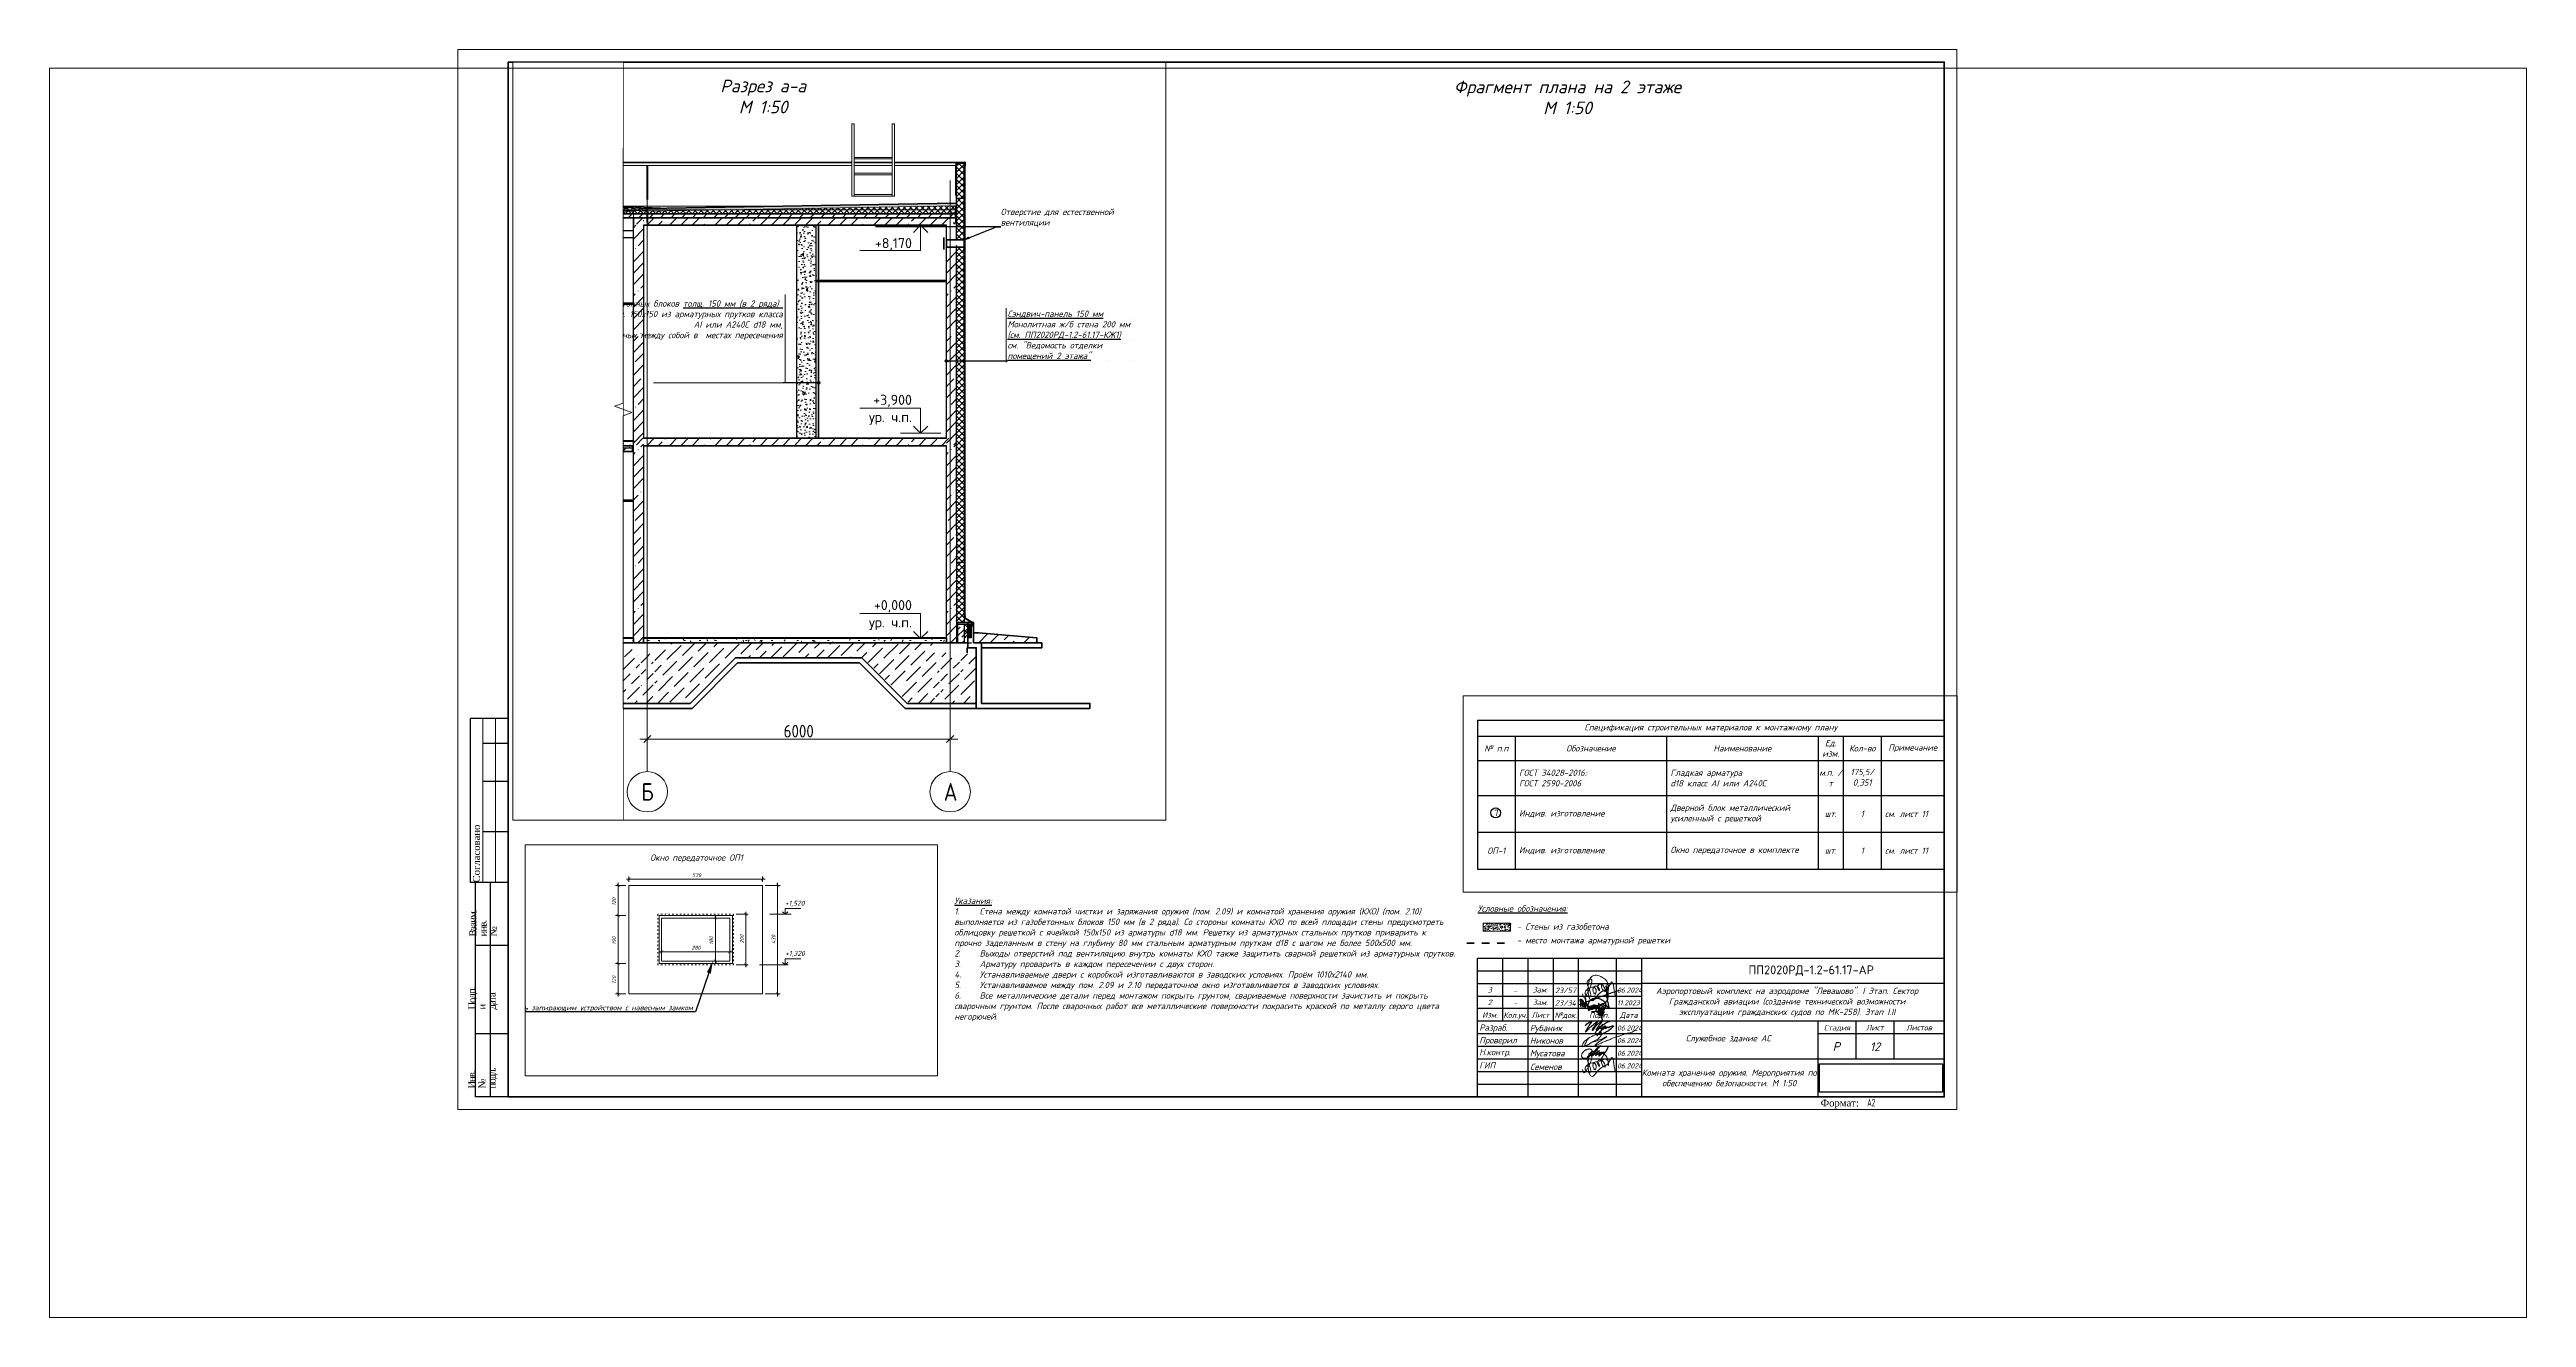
# Paper-space layout '12' of a CAD drawing. Header units: millimetres. Extents: x -756 to 226, y -82 to 420.
# The model-space entities are those that its viewports show. They can reach past a viewport. Long polylines and large blocks are cut down to what shows.
import ezdxf
from ezdxf import colors
from ezdxf.entities.mleader import LeaderData, LeaderLine
from ezdxf.math import Vec2, Vec3

# ---------------------------------------------------------------- set-up
doc = ezdxf.new("R2010")
doc.units = ezdxf.units.MM
doc.set_wipeout_variables(frame=1)
for name, pattern in [('_ШПТ__20_т__2_5__Линия сетки', [25, 20, -2.5, 0, -2.5]), ('_ШТР__2__1_', [3, 2, -1]), ('_ШТР__3__1_5__Сверху', [4.5, 3, -1.5]), ('_ШТР__3__3__Скрыто', [6, 3, -3])]:
    doc.linetypes.add(name, pattern=pattern)
doc.layers.get('Defpoints').update_dxf_attribs({"color": 130})
for name, color, linetype, lineweight in [('_Сверху_', 7, '_ШТР__3__1_5__Сверху', 9), ('format-line3', 7, 'Continuous', 13), ('format-text', 7, 'Continuous', 13), ('G-ANNO-TTLB', 7, 'Continuous', 30), ('VRV-daikin', 150, 'Continuous', 40), ('Аннотация', 7, 'Continuous', 9), ('Высотные отметки', 7, 'Continuous', 9), ('Марки помещений', 7, 'Continuous', 20), ('Обобщенные модели', 7, 'Continuous', 18), ('Общие ребра', 7, 'Continuous', 18), ('Оси', 7, 'Continuous', 9), ('Основные надписи', 7, 'Continuous', 30), ('Перекрытия', 7, 'Continuous', 18), ('Просмотр заголовков', 7, 'Continuous', 20), ('Размеры', 7, 'Continuous', 9), ('Стены', 7, 'Continuous', 18), ('Стены разрез', 7, 'Continuous', 30), ('Стены штриховка', 7, 'Continuous', 30), ('Типовые аннотации', 7, 'Continuous', 18), ('Тонкие линии', 7, 'Continuous', 20)]:
    doc.layers.add(name, color=color, linetype=linetype, lineweight=lineweight)
for name, color, linetype in [('PDF __PP__F_Plate', 7, 'Continuous'), ('PDF __PP_Axis', 7, 'Continuous'), ('PDF _PDF _$AUDIT_BAD_LAYER1', 7, 'Continuous'), ('PDF _PDF _ОТМЕТКИ', 7, 'Continuous'), ('PDF _PDF _размеры', 7, 'Continuous'), ('PDF _PDF _размеры_0.05', 7, 'Continuous'), ('PDF _Текст', 7, 'Continuous'), ('Слой2', 7, 'Continuous')]:
    doc.layers.add(name, color=color, linetype=linetype)
doc.layers.add('PDF _Сплошная заливка', color=7, linetype='Continuous', true_color=0xffffff)
for name, color, linetype, lineweight, true_color in [('Бычков А_В_dwg', 7, 'Continuous', 9, 0x767676), ('Внутренние кромки', 7, 'Continuous', 9, 0x004000), ('Двери', 7, 'Continuous', 9, 0x804000), ('Каркас несущий', 7, 'Continuous', 18, 0x800040), ('Каркас_Импост', 7, 'Continuous', 9, 0x804000), ('Крыши', 7, 'Continuous', 9, 0x004000), ('Лестницы', 7, 'Continuous', 9, 0x506c76), ('Монтажный зазор', 7, 'Continuous', 9, 0x804000), ('Оборудование', 7, 'Continuous', 18, 0x9f9fd0), ('Окна', 7, 'Continuous', 9, 0x0080c0), ('Открывание', 7, 'Continuous', 9, 0x373737), ('Панель', 7, 'Continuous', 9, 0x804000), ('ПОДПИСИ', 7, 'Continuous', 18, 0x5236c4), ('Потолки', 7, 'Continuous', 9, 0x808000), ('Фундамент несущей конструкции', 7, 'Continuous', 18, 0x400080)]:
    doc.layers.add(name, color=color, linetype=linetype, lineweight=lineweight, true_color=true_color)
doc.styles.add('GOST', font='times.ttf')
doc.styles.add('GOST Common', font='', dxfattribs={"width": 0.9, "height": 350})
doc.styles.add('GOST Common_1', font='', dxfattribs={"width": 0.8, "height": 350})
doc.styles.add('GOST Common_2', font='', dxfattribs={"width": 0.9, "height": 250})
doc.styles.add('GOST Common_5', font='', dxfattribs={"width": 0.8, "height": 2.5})
doc.styles.add('GOST Common_8', font='', dxfattribs={"width": 0.9, "height": 5})
doc.styles.add('PDF ISOCPEUR', font='isocpeur.ttf')
doc.styles.add('PDF ISOCPEUR Italic', font='isocpeui.ttf')
doc.styles.add('text_frame', font='')
doc.styles.get('GOST Common').set_extended_font_data('GOST Common')
doc.styles.get('GOST Common_1').set_extended_font_data('GOST Common')
doc.styles.get('GOST Common_2').set_extended_font_data('GOST Common')
doc.styles.get('GOST Common_5').set_extended_font_data('GOST Common')
doc.styles.get('GOST Common_8').set_extended_font_data('GOST Common')
doc.styles.get('text_frame').set_extended_font_data('GOST type A')
doc.dimstyles.new('Основной_2_5_мм', dxfattribs={"dimscale": 304.8, "dimtxt": 251.428749, "dimasz": 0.463911, "dimexe": 0.492126, "dimexo": 0.492126, "dimgap": 0.098425, "dimtad": 1, "dimdec": 3, "dimrnd": 0.001, "dimdsep": 46, "dimtxsty": 'GOST Common_2', "dimblk1": 'OBLIQUE', "dimblk2": 'OBLIQUE', "dimsah": 1, "dimcen": 0.09, "dimdle": 0.492126, "dimazin": 2, "dimtfac": 1, "dimtdec": 4, "dimtix": 1, "dimtmove": 0, "dimatfit": 3, "dimfxl": 1, "dimtvp": 1, "dimtolj": 1, "dimtzin": 0, "dimlwd": 20, "dimlwe": 20, "dimarcsym": 2})
picture_1 = doc.add_image_def('image1.jpg', size_in_pixel=(232, 53))
pattern_1 = [(50, (4757.4, -25707.85), (218.621, -19.127), [22.86, -251.46]), (355, (4757.4, -25707.85), (-42.292, 229.2684), [18.288, -201.168]), (100.451, (4775.62, -25709.44), (176.331, 210.1396), [19.428, -213.708]), (46.184, (4757.4, -25646.9), (325.295, -50.452), [34.29, -377.19]), (96.636, (4784.5, -25651.1), (284.883, 296.913), [29.142, -320.562]), (351.184, (4757.4, -25646.9), (284.886, 296.91), [27.432, -301.752]), (21, (4787.88, -25662.13), (181.9375, -122.7183), [22.86, -251.46]), (326, (4787.88, -25662.13), (74.162, 221.026), [18.288, -201.168]), (71.451, (4803.05, -25672.36), (256.1003, 98.305), [19.428, -213.708]), (37.5, (4757.404, -25707.85), (3.7064, 101.4659), [3.353, -195.377, 3.353, -200.863, -201.93]), (37.5, (4757.404, -25707.85), (3.7064, 101.4659), [-402.946, 3.353, -198.577]), (7.5, (4757.4, -25707.85), (80.1836, 120.2165), [3.353, -113.081, 3.353, -190.805, -76.962]), (7.5, (4757.4, -25707.85), (80.1836, 120.2165), [-310.591, 3.353, -73.609]), (327.5, (4689.43, -25707.85), (162.70865, -6.875), [3.353, -72.847, 3.353, -234.391, -315.468]), (327.5, (4689.43, -25707.85), (162.70865, -6.875), [-313.944, 3.353, -312.115]), (317.5, (4658.95, -25707.85), (177.7547, 30.5118), [3.353, -95.707, 3.353, -154.534, -224.028]), (317.5, (4658.95, -25707.85), (177.7547, 30.5118), [-256.946, 3.353, -220.675])]
pattern_2 = [(45, (4757.4, -25707.85), (-141.4214, 141.4214), [])]
pattern_3 = [(0, (4757.4, -25707.85), (406.4, 101.6), [33.528, -271.272, 33.528, -271.272, -1625.6]), (0, (4757.4, -25707.85), (406.4, 101.6), [-609.6, 33.528, -576.072, 33.528, -271.272, -711.2]), (0, (4757.4, -25707.85), (406.4, 101.6), [-1524, 33.528, -169.672, 33.528, -474.472]), (120, (4909.8, -25657.05), (-291.1882, 301.1527), [33.528, -271.272, 33.528, -271.272, -1625.6]), (120, (4909.8, -25657.05), (-291.1882, 301.1527), [-609.6, 33.528, -576.072, 33.528, -271.272, -711.2]), (120, (4909.8, -25657.05), (-291.1882, 301.1527), [-1524, 33.528, -169.672, 33.528, -474.472]), (240, (4960.6, -25453.85), (-115.2118, -402.7527), [33.528, -271.272, 33.528, -271.272, -1625.6]), (240, (4960.6, -25453.85), (-115.2118, -402.7527), [-609.6, 33.528, -576.072, 33.528, -271.272, -711.2]), (240, (4960.6, -25453.85), (-115.2118, -402.7527), [-1524, 33.528, -169.672, 33.528, -474.472])]
pattern_4 = [(216.87, (4924, -25291.35), (1249.4985, 833.0022), [208.25, -1874.25]), (206.565, (5173.9, -25416.3), (-416.4998, -416.5), [465.661, -465.661]), (198.435, (5173.9, -25624.55), (-832.9995, -416.5009), [263.418, -1053.671])]
pattern_5 = [(45, (4757.4, -25707.85), (-106.066, 106.066), [])]
pattern_6 = [(45, (4757.4, -25707.85), (-60.1041, 60.1041), []), (135, (4757.4, -25707.85), (-60.1041, -60.1041), [])]
pattern_7 = [(45, (4757.4, -25707.85), (-235.732, 235.732), []), (45, (4914.56, -25707.85), (-235.732, 235.732), [])]
pattern_8 = [(45, (4757.4, -25707.85), (-224.506, 224.506), []), (45, (4981.9, -25707.85), (-224.506, 224.506), [396.875, -79.375, 3.353, -76.022])]
pattern_9 = [(45, (4757.4, -25859.75), (-70.7107, 70.7107), []), (135, (4757.4, -25859.75), (-70.7107, -70.7107), [])]
pattern_10 = [(0, (4757.404, -25859.75), (71.438, 41.244), [47.625, -95.25]), (120, (4757.404, -25859.75), (-71.43685, 41.24426), [47.625, -95.25]), (60, (4757.404, -25859.75), (0.00065, 82.48912), [0, -95.25, 47.625, 0])]
pattern_11 = [(45, (4757.4, -25859.75), (-60.1041, 60.1041), []), (135, (4757.4, -25859.75), (-60.1041, -60.1041), [])]
pattern_12 = [(0, (4803.1, -25265.9), (0, 508), [3.353, -504.647]), (0, (4864.1, -25347.17), (0, 508), [3.353, -504.647]), (0, (4838.7, -25469.1), (0, 508), [3.353, -504.647]), (0, (5016.5, -25585.93), (0, 508), [3.353, -504.647]), (0, (5001.24, -25403.05), (0, 508), [3.353, -504.647]), (0, (5138.4, -25281.13), (0, 508), [3.353, -504.647]), (0, (4960.6, -25245.57), (0, 508), [3.353, -504.647]), (0, (5173.96, -25453.85), (0, 508), [3.353, -504.647]), (0, (5148.56, -25616.4), (0, 508), [3.353, -504.647]), (0, (4772.64, -25692.6), (0, 508), [3.353, -504.647]), (0, (4864.1, -25591), (0, 508), [3.353, -504.647]), (0, (4935.2, -25687.53), (0, 508), [3.353, -504.647]), (0, (5245.1, -25362.4), (0, 508), [3.353, -504.647]), (0, (5082.5, -25489.4), (0, 508), [3.353, -504.647]), (0, (5041.9, -25321.77), (0, 508), [3.353, -504.647]), (0, (5128.24, -25367.5), (0, 508), [3.353, -504.647]), (0, (4945.36, -25504.65), (0, 508), [3.353, -504.647]), (0, (5087.6, -25230.33), (0, 508), [3.353, -504.647]), (0, (5245.1, -25530.05), (0, 508), [3.353, -504.647]), (0, (5229.84, -25682.45), (0, 508), [3.353, -504.647]), (75.964, (4848.84, -25418.29), (-507.9934, -1524.0019), [20.945, -2073.592]), (329.036, (4935.2, -25311.61), (-1523.9959, 1016.0063), [29.621, -2932.502]), (338.199, (5082.52, -25428.45), (1524.0036, -507.98935), [27.357, -2708.307]), (149.036, (5087.6, -25672.29), (1523.9959, -1016.0063), [29.621, -2932.502]), (53.13, (4930.12, -25606.25), (1016.0027, 1523.9982), [25.4, -2514.6]), (315, (5199.36, -25240.5), (508, 0), [28.737, -689.684]), (101.31, (5163.8, -25555.45), (-508.0024, 2031.9995), [25.903, -2564.399]), (323.13, (4787.88, -25535.13), (1523.9982, -1016.0027), [25.4, -2514.6]), (315, (4848.84, -25215.1), (508, 0), [21.552, -696.868])]
pattern_13 = [(45, (5182.4, 3500), (-106.066, 106.066), [])]

psp = doc.layouts.new('12')

# ---------------------------------------------------------------- texts
at = {"layer": 'G-ANNO-TTLB', "lineweight": 9, "char_height": 2, "width": 8.9789, "attachment_point": 1, "style": 'PDF ISOCPEUR Italic'}
for s, insert in [('06.2024', (-134.67, 48.33)), ('11.2023', (-134.67, 43.33)), ('06.2024', (-134.67, 33.33)), ('06.2024', (-134.67, 28.33)), ('06.2024', (-134.67, 23.33)), ('06.2024', (-134.67, 18.33))]:
    psp.add_mtext(s, dxfattribs=dict(at, insert=insert))
at = {"layer": 'PDF _Текст', "style": 'PDF ISOCPEUR Italic'}
for s, insert, char_height, width, attachment_point in [('\\pxqc;Разрез а-а\\PМ 1:50', (-545.65, 408.06), 5, 145.3501, 1), ('\\pxqc;Фрагмент плана на 2 этаже\\PМ 1:50', (-226.97, 407.71), 5, 145.3501, 1), ('{\\LУказания:\\P\\pxi-3,l3,t3;}1.^IСтена между комнатой чистки и заряжания оружия (пом. 2.09) и комнатой хранения оружия (КХО) (пом. 2.10) выполняется из газобетонных блоков 150 мм (в 2 ряда). Со стороны комнаты КХО по всей площади стены предусмотреть облицовку решеткой с ячейкой 150х150 из арматуры d18 мм. Решетку из арматурных стальных прутков приварить к прочно заделанным в стену на глубину 80 мм стальным арматурным пруткам d18 с шагом не более 500х500 мм.\\P2.^IВыходы отверстий под вентиляцию внутрь комнаты КХО также защитить сварной решеткой из арматурных прутков.\\P3.^IАрматуру проварить в каждом пересечении с двух сторон.\\P4.^IУстанавливаемые двери с коробкой изготавливаются в заводских условиях. Проём 1010х2140 мм.\\P5.^IУстанавливаемое между пом. 2.09 и 2.10 передаточное окно изготавливается в заводских условиях.\\P6.^IВсе металлические детали перед монтажом покрыть грунтом, свариваемые поверхности зачистить и покрыть сварочным грунтом. После сварочных работ все металлические поверхности покрасить краской по металлу серого цвета негорючей.', (-397.21, 83.98), 2.5, 197.8045, 1), ('- место монтажа арматурной решетки', (-174.32, 66.74), 2.5, 72.2818, 4)]:
    psp.add_mtext(s, dxfattribs=dict(at, insert=insert, char_height=char_height, width=width, attachment_point=attachment_point))
at = {"layer": 'PDF _Текст', "char_height": 2.5, "attachment_point": 4, "style": 'PDF ISOCPEUR Italic'}
for s, insert in [('{\\LУсловные обозначения:}', (-189.82, 79.65)), ('- Стены из газобетона', (-174.32, 72.53))]:
    psp.add_mtext(s, dxfattribs=dict(at, insert=insert))
at = {"layer": 'Аннотация', "style": 'PDF ISOCPEUR Italic'}
for s, p in [('Разраб.', (-189.24, 31.22)), ('Н.контр.', (-189.24, 21.52)), ('Проверил', (-189.24, 26.22)), ('ГИП', (-189.24, 16.28))]:
    psp.add_text(s, height=2.5, dxfattribs=at).set_placement(p)
at = {"layer": 'Аннотация', "char_height": 2.5, "attachment_point": 1, "style": 'PDF ISOCPEUR Italic'}
for s, insert, width in [('Рубаник', (-169.2, 33.57), 13.3882), ('Мусатова', (-169.2, 23.57), 13.3882), ('Никонов', (-169.2, 28.57), 13.3882), ('Семенов', (-169.07, 18.2), 11.5443)]:
    psp.add_mtext(s, dxfattribs=dict(at, insert=insert, width=width))
at = {"layer": 'Основные надписи', "lineweight": 9, "char_height": 2.5, "width": 0.8338, "attachment_point": 1, "style": 'GOST Common_5'}
for insert in [(-109.87, 41.86), (-101.66, 46.09), (-93.3, 41.86), (-89.6, 46.09), (-85.89, 46.09), (-76.32, 41.86), (-57.85, 41.86), (-40.97, 41.86), (-37.53, 46.09), (-33.35, 41.86), (-29.8, 41.86), (-20.65, 46.09), (-96, 13.68), (-92.3, 13.68)]:
    psp.add_mtext('\\fGOST Common|b0|i0|c204|p34|;\\W.8; ', dxfattribs=dict(at, insert=insert))
at = {"layer": 'Просмотр заголовков', "lineweight": 9, "char_height": 5, "width": 1.8759, "attachment_point": 1, "style": 'GOST Common_8'}
for insert in [(-289.45, 393.71), (-281.05, 393.71)]:
    psp.add_mtext('\\fGOST Common|b0|i0|c204|p34|;\\W.9; ', dxfattribs=dict(at, insert=insert))
at = {"layer": 'Слой2', "linetype": 'Continuous', "style": 'PDF ISOCPEUR Italic'}
psp.add_text('Р', height=3.5, dxfattribs=at).set_placement((-49.23, 23.26))
at = {"layer": 'Слой2', "insert": (-65, 55), "char_height": 3.5, "width": 119.9998, "attachment_point": 5, "style": 'PDF ISOCPEUR Italic'}
psp.add_mtext('{\\fTimes New Roman|b1|i0|c204|p18;           \\fISOCPEUR|b1|i0|c204|p34;ПП2020РД-1.2-61.17-АР}', dxfattribs=at)
at = {"layer": 'Слой2', "linetype": 'Continuous', "attachment_point": 5, "style": 'PDF ISOCPEUR Italic'}
for s, insert, char_height in [('3', (-185.08, 47.49), 2.2), ('2', (-185.08, 42.49), 2.2), ('-', (-175.08, 47.13), 2.2), ('-', (-175.08, 42.13), 2.2), ('Зам.', (-165.08, 47.49), 2.2), ('Зам.', (-165.08, 42.49), 2.2), ('23/34', (-155.08, 42.24), 2.2), ('23/57', (-155.08, 47.24), 2.2), ('Изм.', (-185, 37.49), 2.2), ('Кол.уч.', (-175, 37.14), 2.2), ('Лист', (-165, 37.49), 2.2), ('{№док.}', (-155, 37.25), 2.2), ('{ Подп.}', (-142.5, 37.25), 2.2), ('{Дата}', (-130, 37.21), 2.2), ('{Стадия}', (-47.5, 32.27), 2.2), ('{Лист}', (-32.5, 32.49), 2.2), ('{Листов}', (-15, 32.49), 2.2), ('12', (-32.42, 24.91), 3.4)]:
    psp.add_mtext(s, dxfattribs=dict(at, insert=insert, char_height=char_height))
at = {"layer": 'Слой2', "color": 0, "char_height": 2.5, "attachment_point": 5, "style": 'PDF ISOCPEUR Italic'}
for s, insert, width in [('Аэропортовый комплекс на аэродроме "Левашово". I Этап. Сектор Гражданской авиации (создание технической возможности эксплуатации гражданских судов по МК-258). Этап I.II', (-67.27, 42.54), 114.4852), ('Служебное здание АС', (-90.57, 27.95), 63.4514), ('Комната хранения оружия. Мероприятия по обеспечению безопасности. М 1:50', (-90.22, 12.57), 69.9999)]:
    psp.add_mtext(s, dxfattribs=dict(at, insert=insert, width=width))

msp = doc.modelspace()

# ---------------------------------------------------------------- texts
at = {"layer": 'PDF _Текст', "attachment_point": 4, "style": 'PDF ISOCPEUR Italic'}
for s, insert, char_height in [('Окно передаточное ОП1', (22865.5401, -3231.7125), 250), ('530', (24527.7106, -3892.9004), 150.00327), ('+1,520', (28202.2187, -5028.2257), 194.11303), ('{\\C1;280}', (24506.4336, -6767.3998), 150.00327), ('+1,320', (28214.9842, -7017.6093), 194.11303)]:
    msp.add_mtext(s, dxfattribs=dict(at, insert=insert, char_height=char_height))
at = {"layer": 'PDF _Текст', "char_height": 150.00327, "attachment_point": 4, "rotation": 90, "style": 'PDF ISOCPEUR Italic'}
for s, insert in [('120', (21434.5354, -5098.82)), ('200', (26496.2931, -6592.4531)), ('430', (27755.8807, -6620.1135)), ('190', (21434.5354, -6647.7733)), ('{\\C1;180}', (25287.7689, -6647.7733)), ('120', (21434.5354, -8196.7261))]:
    msp.add_mtext(s, dxfattribs=dict(at, insert=insert))
at = {"layer": 'Высотные отметки', "width": 1028.822569, "line_spacing_factor": 1.022761}
for s, insert, char_height, attachment_point, style in [('+8,170', (6227.6761, -21537.851), 200, 9, 'PDF ISOCPEUR'), ('+6,600', (-1690.1737, -22777.2943), 250, 3, 'GOST Common_1'), ('+3,900\\Pур. ч.п.', (6227.6761, -24990), 200, 9, 'PDF ISOCPEUR'), ('+3,900', (250.9261, -24581.1439), 250, 3, 'GOST Common_1'), ('+0,000\\Pур. ч.п.', (6227.6761, -29057), 200, 9, 'PDF ISOCPEUR')]:
    msp.add_mtext(s, dxfattribs=dict(at, insert=insert, char_height=char_height, attachment_point=attachment_point, style=style))
at = {"layer": 'Высотные отметки', "char_height": 250, "attachment_point": 3, "style": 'GOST Common_2'}
for s, insert, width in [('\\fGOST Common|b0|i0|c204|p34|;\\W.8;п', (-446.7173, -24942.9302), 173.1645), ('\\fGOST Common|b0|i0|c204|p34|;\\W.8;ч', (-245.6339, -24942.9302), 173.1645), ('ур', (98.3244, -24942.9302), 346.329), ('\\fGOST Common|b0|i0|c204|p34|;\\W.8;.', (-589.5923, -24942.9302), 70.5485), ('\\fGOST Common|b0|i0|c204|p34|;\\W.8;.', (-388.5089, -24942.9302), 70.5485), ('\\fGOST Common|b0|i0|c204|p34|;\\W.8;.', (-187.4256, -24942.9302), 70.5485)]:
    msp.add_mtext(s, dxfattribs=dict(at, insert=insert, width=width))
at = {"layer": 'Марки помещений', "lineweight": 9, "insert": (20260.3492, 7881.9505), "char_height": 250, "width": 223.670812, "attachment_point": 1, "style": 'PDF ISOCPEUR'}
msp.add_mtext('7', dxfattribs=at)
at = {"layer": 'Оси', "char_height": 350, "attachment_point": 3, "style": 'GOST Common'}
for s, insert, width in [('\\fGOST Common|b0|i0|c204|p34|;\\W.9;Б', (1113.6307, -32087.4666), 310.253062), ('\\fGOST Common|b0|i0|c204|p34|;\\W.9;А', (7128.4807, -32087.4666), 346.329)]:
    msp.add_mtext(s, dxfattribs=dict(at, insert=insert, width=width))

# ---------------------------------------------------------------- blocks, each defined once
blk = doc.blocks.new('*U148')
for p, q in [((-574, 155), (-589, 155)), ((-589, 90), (-589, 155)), ((-574, 145), (-584, 145)), ((-574, 130), (-584, 130)), ((-574, 110), (-584, 110)), ((-587, 90), (-589, 90)), ((-587, 5), (-587, 90)), ((-574, 90), (-587, 90)), ((-581, 5), (-581, 90)), ((-574, 65), (-587, 65)), ((-574, 30), (-587, 30)), ((-574, 5), (-587, 5))]:
    blk.add_line(p, q)
at = {"color": 0, "lineweight": 0}
blk.add_lwpolyline([(-594, 0), (0, 0), (0, 420), (-594, 420)], close=True, dxfattribs=at)
at = {"lineweight": 40}
blk.add_lwpolyline([(-574, 5), (-5, 5), (-5, 415), (-574, 415)], close=True, dxfattribs=at)
at = {"layer": 'format-line3', "linetype": 'ByBlock'}
for p, q in [((-584, 90), (-584, 155)), ((-579, 90), (-579, 155))]:
    blk.add_line(p, q, dxfattribs=at)
at = {"style": 'GOST'}
blk.add_text('Формат:', height=2.8, dxfattribs=at).set_placement((-53.97, 1.25))
at = {"char_height": 2.8, "width": 0.2, "attachment_point": 4, "rotation": 90, "line_spacing_factor": 0.857143, "style": 'GOST'}
for s, insert in [('{\\W0.45993; }Согласовано', (-586.58, 90)), ('{\\W0.62543;\\T0.75; \\W1;Взаим. инв. №}', (-584, 68.59)), ('{\\W0.5838;\\T0.8; \\W1;Подп. и дата}', (-584, 39.63)), ('{\\W0.5838;\\T0.8; \\W1;Инв. № подл.}', (-584, 8.33))]:
    blk.add_mtext(s, dxfattribs=dict(at, insert=insert))
at = {"layer": 'format-text', "style": 'text_frame', "width": 0.7, "flags": 8}
blk.add_attdef('FORMAT', (-36.87, 1.26), '', height=3, dxfattribs=at)
blk = doc.blocks.new('Подпись - Никонов_dwg-3270636-План 1 этажа на отм_ _0_000')
at = {"color": 5, "lineweight": 9, "true_color": 0x0000ff}
for points, knots in [([(3665.5, 1236.6), (3666.5, 1237.1), (3668.2, 1238.1), (3670.7, 1239.2), (3672.1, 1240.9), (3673.3, 1242.2), (3673.7, 1243.2), (3673.6, 1244.1), (3672.8, 1244.1), (3672, 1243.8), (3670.9, 1243.4), (3669.4, 1242.8), (3667.7, 1242.1), (3665.8, 1241.1), (3663.8, 1240.5), (3662.3, 1238.7), (3660.5, 1238), (3659.7, 1236.2), (3658.9, 1235.2), (3658.7, 1233), (3661.5, 1234.5), (3663.6, 1235.2), (3665.7, 1237), (3668.1, 1237.4), (3670.1, 1238), (3671.6, 1238.8), (3673.4, 1239.3), (3674.8, 1240.1), (3678.5, 1242.1), (3675.9, 1240.3), (3675.1, 1239.5), (3674.2, 1239.1), (3673.2, 1238.4), (3671.6, 1237.5), (3670.3, 1236.4), (3669.2, 1235.5), (3668.7, 1234.8), (3667.9, 1233.9), (3669.3, 1234.5), (3670.2, 1235.1), (3672.1, 1235.9), (3674.5, 1237), (3677.1, 1238.2), (3679.9, 1239), (3682.4, 1240.5), (3685.2, 1241.2), (3688.6, 1242.2), (3692.2, 1243.8), (3695.8, 1244.2), (3697.7, 1245.4), (3698.6, 1245.8), (3699.3, 1246), (3699.2, 1246.4), (3699.2, 1246.5)], [0, 0, 0, 0, 3.378818, 5.715922, 8.219361, 9.899721, 10.976556, 11.451856, 12.139284, 12.804214, 13.911598, 15.723529, 17.789374, 19.345922, 22.172631, 23.901681, 26.066298, 27.733912, 29.312205, 30.352176, 32.99265, 34.962632, 38.022379, 40.726019, 42.282123, 44.222072, 45.778162, 47.594383, 50.346055, 52.300104, 53.284202, 54.011029, 55.266878, 57.065791, 59.294374, 60.398001, 61.356333, 62.02213, 62.983928, 63.988976, 66.073504, 68.81322, 71.967541, 74.789114, 77.472638, 80.63425, 83.226851, 88.281354, 92.11797, 94.014352, 94.776009, 95.380685, 95.760607, 95.760607, 95.760607, 95.760607]), ([(3661.9, 1234.6), (3661.7, 1234.6), (3661.4, 1234.5), (3660.7, 1234.5), (3660.9, 1235.6), (3661.5, 1236.3), (3662, 1237.6), (3662.7, 1238.8), (3663.7, 1240.1), (3664.6, 1240.6), (3665.1, 1240.9)], [0, 0, 0, 0, 0.500239, 1.056482, 1.749661, 2.987208, 4.049601, 5.885059, 7.06866, 8.861453, 8.861453, 8.861453, 8.861453])]:
    blk.add_open_spline(points, degree=3, knots=knots, dxfattribs=at)
blk = doc.blocks.new('Подпись - Мусатова_dwg_A$C3E2D4B51-3270641-План 1 этажа на отм_ _0_000')
at = {"layer": 'VRV-daikin', "color": 166, "lineweight": 9, "true_color": 0x001f7f}
for points, knots in [([(-910, -913), (-903, -909), (-892, -901), (-877, -889), (-862, -878), (-846, -866), (-830, -854), (-815, -839), (-805, -826), (-798, -814), (-796, -802), (-798, -791), (-806, -777), (-822, -765), (-844, -753), (-872, -749), (-898, -750), (-926, -755), (-955, -764), (-983, -776), (-1009, -790), (-1034, -809), (-1059, -832), (-1084, -863), (-1101, -895), (-1113, -930), (-1116, -956), (-1113, -979), (-1109, -997), (-1095, -1011), (-1074, -1021), (-1050, -1029), (-1025, -1034), (-999, -1035), (-964, -1030), (-921, -1004), (-872, -970), (-827, -930), (-784, -889), (-751, -851), (-724, -817), (-705, -792), (-682, -764), (-660, -737), (-633, -710), (-608, -687), (-583, -666), (-552, -651), (-530, -653), (-516, -654)], [0, 0, 0, 0, 22.988989, 39.352759, 57.55937, 78.255598, 100.558758, 119.730927, 139.404937, 151.386168, 160.524969, 173.286484, 186.584875, 205.28706, 233.617861, 261.564606, 287.496969, 311.225358, 347.968397, 378.326637, 402.83633, 436.168739, 472.839079, 503.256611, 556.294005, 579.666438, 614.380384, 633.167239, 649.133275, 667.137721, 692.181705, 717.808892, 743.725371, 767.592525, 796.284284, 848.110235, 915.848767, 975.341971, 1029.346777, 1093.328347, 1125.812724, 1159.728693, 1188.646174, 1232.311944, 1266.688021, 1300.307574, 1336.664934, 1362.025707, 1402.496279, 1402.496279, 1402.496279, 1402.496279]), ([(-560, -677), (-575, -692), (-600, -717), (-638, -761), (-672, -798), (-704, -847), (-736, -883), (-769, -918), (-789, -942), (-803, -958), (-809, -966), (-812, -971), (-811, -974), (-801, -969), (-786, -958), (-760, -936), (-731, -911), (-701, -888), (-665, -866), (-632, -842), (-602, -822), (-582, -805), (-572, -797), (-568, -793)], [0, 0, 0, 0, 61.944553, 107.52722, 175.465943, 212.068957, 281.07477, 320.224069, 356.529508, 373.823762, 384.157633, 387.747552, 388.574933, 393.221277, 410.837761, 455.996898, 487.470176, 528.675759, 567.208139, 613.651945, 653.207207, 674.764197, 692.165812, 692.165812, 692.165812, 692.165812]), ([(-304, -682), (-371, -804), (-394, -843), (-434, -903), (-473, -972), (-507, -1033), (-535, -1088), (-550, -1120), (-557, -1137)], [581.391717, 581.391717, 581.391717, 581.391717, 635.622981, 715.679271, 797.974483, 873.292732, 926.879596, 981.063222, 981.063222, 981.063222, 981.063222]), ([(-435, -833), (-435, -833), (-435, -833), (-435, -833), (-435, -832), (-435, -832), (-435, -832), (-435, -832), (-435, -832), (-435, -832), (-435, -832), (-435, -832), (-436, -832), (-436, -832), (-436, -833), (-436, -833), (-437, -833), (-437, -834), (-438, -834), (-439, -835), (-439, -836), (-440, -837), (-442, -838), (-443, -840), (-445, -843), (-450, -848), (-458, -857), (-467, -868), (-474, -876), (-478, -881), (-480, -885), (-481, -887), (-482, -889), (-482, -890), (-482, -891), (-483, -891), (-483, -892), (-483, -892), (-483, -892), (-483, -892), (-483, -893), (-483, -893), (-482, -893), (-482, -893), (-482, -893), (-482, -893), (-482, -893), (-482, -893), (-481, -893), (-481, -893), (-480, -893), (-480, -893), (-479, -892), (-479, -892), (-477, -892), (-476, -891), (-473, -889), (-469, -887), (-464, -885), (-458, -882), (-452, -878), (-446, -874), (-443, -871), (-441, -868), (-439, -866), (-438, -864), (-436, -862), (-435, -861), (-434, -860), (-433, -859), (-432, -858), (-431, -856), (-431, -855), (-430, -854), (-430, -854), (-430, -854), (-429, -853), (-429, -853), (-429, -853), (-429, -852), (-429, -852), (-429, -852), (-429, -852), (-429, -852), (-429, -851), (-429, -851), (-429, -851), (-429, -851), (-429, -851), (-429, -851), (-430, -851), (-430, -852), (-430, -852), (-431, -852), (-431, -853), (-432, -853), (-432, -854), (-433, -854), (-435, -856), (-437, -857), (-438, -859), (-440, -861), (-441, -863), (-443, -865), (-445, -869), (-447, -872), (-448, -875), (-448, -876), (-448, -878), (-448, -878), (-448, -879), (-448, -879), (-448, -880), (-448, -880), (-448, -880), (-448, -880), (-448, -881), (-448, -881), (-448, -881), (-448, -881), (-447, -881), (-447, -881), (-446, -881), (-446, -881), (-445, -881), (-444, -881), (-443, -881), (-442, -881), (-441, -880), (-438, -880), (-435, -879), (-431, -877), (-426, -875), (-420, -872), (-411, -868), (-402, -861), (-390, -849), (-380, -835), (-371, -821), (-363, -806), (-353, -788), (-343, -766), (-332, -744), (-324, -726), (-317, -714), (-314, -707), (-312, -702), (-310, -698), (-309, -695), (-308, -692), (-307, -690), (-306, -688), (-306, -687), (-306, -686), (-305, -686), (-305, -685), (-305, -685), (-305, -685), (-305, -684), (-305, -684), (-305, -684), (-305, -684), (-305, -684), (-305, -684), (-304, -683), (-304, -683), (-304, -682), (-304, -682), (-304, -682)], [0, 0, 0, 0, 0.001693, 0.002539, 0.003386, 0.004023, 0.004661, 0.005343, 0.005858, 0.006501, 0.007145, 0.008175, 0.009204, 0.010234, 0.011264, 0.012294, 0.013323, 0.01626, 0.019196, 0.022132, 0.025068, 0.03007, 0.035072, 0.045076, 0.05508, 0.065084, 0.118502, 0.171919, 0.206066, 0.223139, 0.240213, 0.244085, 0.247957, 0.255702, 0.25752, 0.258429, 0.259338, 0.260247, 0.261156, 0.262065, 0.262747, 0.263504, 0.264034, 0.264563, 0.265093, 0.265623, 0.266153, 0.267212, 0.268272, 0.269331, 0.27145, 0.273569, 0.275688, 0.277807, 0.279926, 0.28847, 0.297014, 0.314102, 0.33119, 0.348277, 0.382453, 0.39954, 0.416628, 0.425507, 0.434386, 0.443265, 0.452144, 0.4552, 0.458255, 0.464367, 0.470479, 0.476591, 0.480652, 0.482682, 0.484713, 0.486743, 0.487758, 0.488774, 0.489789, 0.490804, 0.491819, 0.492581, 0.493145, 0.493766, 0.494386, 0.495007, 0.495628, 0.496249, 0.49687, 0.49749, 0.498422, 0.499042, 0.500284, 0.502767, 0.50525, 0.507734, 0.510217, 0.5127, 0.520831, 0.528961, 0.537092, 0.545222, 0.552525, 0.559828, 0.574434, 0.588911, 0.596149, 0.603387, 0.605882, 0.608377, 0.610873, 0.61212, 0.613368, 0.614586, 0.615195, 0.615804, 0.616413, 0.617023, 0.617632, 0.618241, 0.619459, 0.620677, 0.621895, 0.623113, 0.626189, 0.629265, 0.63234, 0.635416, 0.641567, 0.647719, 0.660022, 0.672324, 0.690476, 0.708629, 0.744933, 0.785293, 0.825652, 0.906372, 0.949752, 0.993132, 1.073116, 1.1531, 1.233083, 1.313067, 1.348661, 1.366458, 1.384255, 1.402052, 1.41095, 1.419849, 1.428747, 1.437646, 1.439871, 1.442095, 1.44432, 1.445432, 1.446544, 1.447657, 1.448213, 1.448769, 1.449325, 1.449881, 1.450438, 1.450994, 1.452106, 1.453218, 1.455443, 1.456172, 1.456172, 1.456172, 1.456172]), ([(-568, -793), (-572, -796), (-580, -804), (-598, -817), (-617, -842), (-639, -869), (-659, -893), (-674, -909), (-683, -921), (-689, -929), (-692, -935), (-693, -941), (-689, -944), (-681, -944), (-664, -932), (-636, -915), (-605, -891), (-580, -871), (-565, -856), (-561, -850), (-557, -844), (-557, -841)], [0, 0, 0, 0, 16.134747, 33.266463, 66.960912, 110.000915, 136.599312, 162.11958, 174.833381, 182.942488, 190.991453, 195.998541, 198.202501, 204.556661, 219.307379, 257.010825, 304.022792, 336.538613, 355.084471, 362.391255, 366.862024, 366.862024, 366.862024, 366.862024]), ([(-557, -841), (-558, -844), (-559, -847), (-561, -851), (-566, -859), (-571, -867), (-579, -877), (-588, -888), (-598, -899), (-603, -908), (-604, -915), (-603, -921), (-587, -916), (-572, -908), (-545, -891), (-515, -868), (-496, -847), (-487, -833)], [370.214221, 370.214221, 370.214221, 370.214221, 371.492925, 375.50702, 386.272478, 396.326249, 407.662491, 424.671307, 439.040432, 450.864321, 456.652253, 460.111133, 471.509974, 489.8363, 522.772287, 558.418764, 606.54163, 606.54163, 606.54163, 606.54163]), ([(-487, -833), (-490, -836), (-497, -843), (-515, -867), (-541, -893), (-566, -923), (-580, -940), (-586, -951), (-588, -956), (-589, -959), (-590, -962), (-589, -967), (-580, -963), (-573, -958), (-548, -938), (-514, -904), (-469, -867), (-445, -843), (-435, -833)], [0, 0, 0, 0, 11.986452, 31.972562, 89.173492, 123.415403, 146.46066, 155.981692, 160.052144, 164.064199, 166.595197, 168.836528, 175.563815, 185.362187, 199.585154, 268.942359, 332.231107, 372.1212, 372.1212, 372.1212, 372.1212])]:
    blk.add_open_spline(points, degree=3, knots=knots, dxfattribs=at)
blk = doc.blocks.new('Подпись - Мусатова_dwg-3270640-План 1 этажа на отм_ _0_000')
at = {"xscale": 1.492992002516985, "yscale": 1.492992002516985, "zscale": 1.492992002516985}
blk.add_blockref('Подпись - Мусатова_dwg_A$C3E2D4B51-3270641-План 1 этажа на отм_ _0_000', (4485, 2905), dxfattribs=at)
blk = doc.blocks.new('Подпись - Мусатова-889560-План 1 этажа на отм_ _0_000')
at = {"xscale": 0.008739939637826983, "yscale": 0.008739939637826983, "zscale": 0.008739939637826983}
blk.add_blockref('Подпись - Мусатова_dwg-3270640-План 1 этажа на отм_ _0_000', (-3.35, -16.59), dxfattribs=at)
blk = doc.blocks.new('A$C1BF8445D')
at = {"color": 159, "lineweight": 30, "true_color": 0x22346e}
blk.add_spline([(-4.39, 1.5), (-3.71, 2.21), (-2.96, 2.78), (-2.13, 3.28), (-1.99, 3.29), (-2.21, 2.69), (-3.1, 1.31), (-3.77, 0.15), (-4.27, -0.89), (-4.32, -1.02), (-3.7, -0.45), (-3.03, 0.3), (-1.99, 1.27), (-0.7, 2.34), (0.36, 3.14), (0.56, 3.27), (0.36, 2.88), (-0.43, 1.79), (-1.2, 0.64), (-1.65, -0.14), (-1.67, -0.41), (-1.19, 0.01), (-0.28, 1.13), (0.78, 2.29), (1.66, 3.07), (1.96, 3.35), (2.3, 3.57), (2.18, 3.22), (1.62, 2.37), (0.96, 1.41), (0.37, 0.61), (0.05, 0.09), (-0.03, -0.2), (0, -0.28), (0.31, -0.21), (1.82, 1.19), (2.7, 2.02), (2.04, 1.22), (1.6, 0.74), (1.52, 0.53), (1.69, 0.46), (1.94, 0.51), (2.33, 0.69), (3.01, 1.08), (3.4, 1.41), (1.09, -1.28), (0.5, -2.09), (0.33, -2.44), (0.59, -2.14), (1.65, -0.71), (2.61, 0.17), (2.56, 0), (3.01, 0.38), (3.43, 0.73), (3.77, 0.97), (4.05, 1.1), (3.77, 0.69), (3.44, 0.26), (3.95, 0.56), (4.39, 0.85), (4.68, 1), (4.76, 0.75), (4.88, 0.73), (5.26, 1.01), (5.72, 1.22), (6.35, 1.42), (6.62, 1.41), (6.77, 1.32), (6.59, 1.09), (5.85, 0.28), (5.08, -0.33), (3.93, -1), (2.65, -1.57), (1.33, -1.95), (0.19, -2.1), (-0.27, -2.01), (-0.4, -1.67), (-0.21, -1.1), (0.04, -0.58), (1.07, 0.71), (2.55, 1.89), (3.39, 2.43), (4.07, 2.8), (4.57, 3.01), (5.46, 3.39)], degree=3, dxfattribs=at)
blk = doc.blocks.new('Бычков А_В_dwg_A$C0B9804A1-5712983-Подпись')
at = {"color": 5, "lineweight": 25, "true_color": 0x0000ff}
for points, knots in [([(9438.1, -1589.2), (9427.4, -1592.6), (9410, -1598.2), (9382.1, -1608.4), (9357.8, -1617.6), (9332.2, -1626.8), (9317.3, -1632.4), (9309.5, -1635.3)], [0, 0, 0, 0, 33.414535, 55.03221, 88.901967, 111.391242, 136.627689, 136.627689, 136.627689, 136.627689]), ([(9313.8, -1620.7), (9313.8, -1620.3), (9313.8, -1619.5), (9314, -1618.5), (9314.6, -1617.8), (9315.5, -1617.3), (9316.8, -1617), (9318.2, -1617.4), (9319.1, -1618.3), (9319.4, -1619.3), (9319.4, -1620.4), (9319, -1621.6), (9318.4, -1622.7), (9317.7, -1623.7), (9316.9, -1624.1), (9316.2, -1624.2), (9315.7, -1624.1), (9315.2, -1623.9), (9314.8, -1623.7), (9314.6, -1623.4), (9314.5, -1623.2), (9314.6, -1623), (9314.8, -1622.7), (9315.1, -1622.5), (9315.5, -1622.3), (9315.9, -1622.2), (9316.2, -1622.1), (9316.7, -1622), (9317.6, -1621.9), (9318.6, -1621.4), (9319.7, -1621.1), (9320.6, -1621), (9321.5, -1621.4), (9322.4, -1621.9), (9323.1, -1622.4), (9323.5, -1622.7), (9323.6, -1622.9), (9323.8, -1623.3), (9323.8, -1624), (9323.3, -1625.1), (9322.6, -1625.8), (9322, -1626.4), (9321.7, -1626.7), (9321.4, -1627), (9321, -1627.4), (9320.5, -1628.1), (9320, -1628.7), (9319.4, -1629.4), (9318.9, -1629.8), (9318.5, -1629.9), (9318.2, -1630), (9317.9, -1629.9), (9317.5, -1629.7), (9317.1, -1629.2), (9316.8, -1628.7), (9316.6, -1628.1), (9316.5, -1627.6), (9316.4, -1626.9), (9316.3, -1626.3), (9316.3, -1626)], [0, 0, 0, 0, 0.0038172, 0.0076344, 0.0100714, 0.0125084, 0.017713, 0.0229177, 0.0260373, 0.0291569, 0.0329879, 0.0368189, 0.0410044, 0.0451898, 0.0484641, 0.0501013, 0.0517384, 0.0529847, 0.054231, 0.0554773, 0.0561004, 0.0573525, 0.0579814, 0.0592392, 0.0604971, 0.0617549, 0.0630127, 0.0642706, 0.0667862, 0.0722362, 0.0749612, 0.0776863, 0.0811002, 0.0845142, 0.0874243, 0.0888794, 0.089607, 0.0903345, 0.0932284, 0.0961222, 0.1007475, 0.1030601, 0.1042164, 0.1053727, 0.1075198, 0.1096669, 0.113961, 0.1157081, 0.1174553, 0.1192024, 0.120076, 0.1209495, 0.1227411, 0.1245326, 0.1263242, 0.1281158, 0.1299073, 0.1316989, 0.135282, 0.135282, 0.135282, 0.135282]), ([(9317, -1642.4), (9316.6, -1639.9), (9315.7, -1634.6), (9316.2, -1626.7), (9316.1, -1621.4), (9316.1, -1618.8)], [0, 0, 0, 0, 7.562669, 15.96927, 23.666485, 23.666485, 23.666485, 23.666485]), ([(9319.8, -1635.8), (9320.2, -1634.6), (9321.1, -1632.2), (9325.1, -1630.5), (9328.7, -1630), (9332.4, -1629.5), (9334.2, -1631.7), (9335.4, -1634), (9334.3, -1636.7), (9332.1, -1638.6), (9330.1, -1641.1), (9327, -1641.4), (9323.6, -1642.1), (9321.9, -1640.4), (9321.1, -1639.6)], [0, 0, 0, 0, 3.6701, 7.40951, 12.158246, 14.944835, 17.845957, 19.867798, 22.41445, 25.892892, 28.795801, 31.290325, 35.141587, 38.25153, 38.25153, 38.25153, 38.25153]), ([(9323.3, -1634.7), (9323.7, -1634.2), (9324.5, -1633.4), (9326.3, -1632), (9326.7, -1633.8), (9326.3, -1635.2), (9326.3, -1637.2), (9326.5, -1638.6), (9326.5, -1639.4), (9326.5, -1639.5)], [0, 0, 0, 0, 2.300867, 3.792149, 4.584196, 6.694524, 8.618844, 10.468939, 10.866183, 10.866183, 10.866183, 10.866183]), ([(9324.8, -1638.5), (9325, -1638.1), (9325.3, -1637.5), (9326.5, -1637.1), (9327.4, -1636.9), (9328, -1636.9), (9328.1, -1636.9)], [0, 0, 0, 0, 1.139854, 2.117022, 3.660563, 3.958894, 3.958894, 3.958894, 3.958894]), ([(9329.7, -1647.8), (9330.6, -1642.3), (9332, -1634.3), (9331.4, -1624.9), (9331.6, -1619.8), (9331.4, -1616.7), (9331, -1614.5), (9330.5, -1613.5), (9330.2, -1613), (9329.9, -1612.8), (9329.7, -1612.6), (9329.5, -1612.4), (9329.3, -1612.3), (9329.2, -1612.4), (9329, -1612.7), (9328.9, -1613.1), (9328.9, -1614.1), (9329, -1615.3), (9329.4, -1616.3), (9329.7, -1617), (9330, -1617.6), (9330.3, -1618.5), (9330.6, -1619.5), (9330.8, -1620.5), (9331, -1621.5), (9331.2, -1622.5), (9331.5, -1623.8), (9331.8, -1625.4), (9332.3, -1627), (9332.8, -1628.5), (9333.3, -1629.9), (9334.7, -1634), (9336.1, -1637.6), (9337.3, -1640.8)], [0, 0, 0, 0, 0.054595, 0.079627, 0.0919762, 0.1043255, 0.1107559, 0.1139711, 0.1155788, 0.1163826, 0.1171864, 0.1180208, 0.1186466, 0.1199573, 0.1210594, 0.1221614, 0.1232635, 0.1276718, 0.13208, 0.1342842, 0.1364883, 0.1398573, 0.1432263, 0.1465952, 0.1499642, 0.1533332, 0.1567022, 0.1634402, 0.1684794, 0.1735186, 0.1785577, 0.1835969, 0.2166009, 0.2166009, 0.2166009, 0.2166009]), ([(9349.6, -1656.1), (9352.3, -1656.1), (9358.5, -1655.9), (9368.5, -1655.1), (9378.7, -1654.9), (9385.9, -1651.4), (9390.2, -1648.3), (9392.6, -1645.9), (9393.9, -1643.6), (9394.7, -1641.9), (9395.3, -1640.2), (9395.9, -1637.9), (9396, -1635.5), (9395.4, -1633.2), (9394.5, -1630.8), (9392.9, -1627.8), (9390.7, -1625), (9388.3, -1623), (9384.9, -1620.7), (9380.2, -1618.2), (9373.1, -1615.7), (9366.4, -1614.7), (9360.3, -1615), (9356.6, -1615.4), (9353.9, -1616), (9351.8, -1616.8), (9349.8, -1618), (9347.4, -1619.9), (9345.1, -1622), (9343, -1624), (9341.6, -1625.9), (9340.7, -1628.1), (9339.9, -1630.6), (9339.2, -1632.7), (9338.4, -1634.4), (9337.9, -1635.8), (9337.7, -1637.4), (9337.7, -1638.9), (9337.6, -1640.4), (9337.6, -1641.7), (9338.1, -1643.1), (9338.6, -1644.9), (9338.4, -1646.5), (9338.6, -1648.2), (9339.1, -1649), (9339.6, -1649.4), (9339.8, -1649.5), (9340, -1649.5), (9340.2, -1649.5), (9340.5, -1649.4), (9341, -1649.1), (9341.7, -1648.2), (9341.8, -1647), (9341.5, -1645.6), (9341.7, -1644.2), (9341.6, -1643.1), (9341.2, -1642.2), (9340.6, -1641.6), (9340.1, -1641.3), (9339.8, -1641.3), (9339.6, -1641.3), (9339.5, -1641.3), (9339.3, -1641.4), (9338.9, -1641.7), (9338.2, -1643), (9338.2, -1644.6), (9338.5, -1646), (9338.7, -1646.9), (9338.8, -1647.5), (9338.9, -1648), (9339, -1648.6), (9339.2, -1649.4), (9339.5, -1650.2), (9339.9, -1650.8), (9340.2, -1651), (9340.4, -1651.2), (9340.8, -1651.4), (9341.2, -1651.5), (9341.8, -1651.5), (9342.2, -1651.4), (9342.6, -1651.3), (9342.9, -1651.1), (9343.4, -1650.7), (9344.2, -1649.8), (9344.8, -1648.3), (9345, -1646.8), (9345.1, -1645.8), (9345.2, -1644.8), (9345.2, -1643.9), (9345, -1642.9), (9344.8, -1642), (9344.4, -1641.3), (9344, -1640.8), (9343.5, -1640.4), (9343.1, -1640.3), (9342.7, -1640.2), (9342.5, -1640.2), (9342.3, -1640.2), (9342.2, -1640.2), (9342, -1640.3), (9341.9, -1640.5), (9341.8, -1640.7), (9341.7, -1640.9), (9341.6, -1641.2), (9341.5, -1641.4), (9341.5, -1641.7), (9341.5, -1642.1), (9341.5, -1642.7), (9341.5, -1643.5), (9341.6, -1644.3), (9341.7, -1645), (9341.8, -1645.5), (9341.8, -1645.9), (9341.9, -1646.5), (9341.9, -1647.1), (9342, -1647.9), (9342.2, -1648.6), (9342.5, -1649), (9342.7, -1649.2), (9342.9, -1649.5), (9343.3, -1649.7), (9343.7, -1650), (9344.4, -1650.2), (9345, -1650.3), (9345.7, -1650.2), (9346.1, -1650.1), (9346.4, -1649.9), (9346.7, -1649.7), (9346.9, -1649.5), (9347.1, -1649.3), (9347.2, -1649), (9347.4, -1648.7), (9347.5, -1648.4), (9347.6, -1648.1), (9347.7, -1647.9), (9347.8, -1647.6), (9348, -1647.3), (9348.1, -1647), (9348.1, -1646.7), (9348.2, -1646.4), (9348.3, -1645.9), (9348.4, -1645.1), (9348.4, -1644.3), (9348.4, -1643.7), (9348.4, -1643.4), (9348.4, -1643.1), (9348.4, -1642.8), (9348.4, -1642.4), (9348.4, -1641.9), (9348.3, -1641.3), (9348.2, -1640.8), (9347.9, -1640.3), (9347.7, -1640), (9347.4, -1639.8), (9347.1, -1639.7), (9347, -1639.6), (9346.8, -1639.6), (9346.6, -1639.6), (9346.5, -1639.7), (9346.2, -1639.8), (9346, -1640), (9345.8, -1640.3), (9345.6, -1640.6), (9345.5, -1641), (9345.4, -1641.4), (9345.5, -1642), (9345.6, -1642.7), (9345.9, -1643.4), (9346.2, -1644.1), (9346.3, -1644.5), (9346.4, -1644.8), (9346.4, -1645), (9346.5, -1645.3), (9346.5, -1645.7), (9346.5, -1646.3), (9346.6, -1647), (9346.8, -1647.6), (9347, -1647.9), (9347.2, -1648.1), (9347.4, -1648.4), (9347.8, -1648.6), (9348.2, -1648.8), (9348.6, -1649), (9349.1, -1649), (9349.5, -1649), (9349.8, -1649), (9350, -1648.9), (9350.2, -1648.8), (9350.4, -1648.6), (9350.6, -1648.4), (9350.8, -1648), (9350.9, -1647.6), (9351.1, -1647.2), (9351.2, -1647), (9351.3, -1646.8), (9351.4, -1646.6), (9351.6, -1646.5), (9351.7, -1646.3), (9351.9, -1646.1), (9352.1, -1645.9), (9352.2, -1645.8), (9352.3, -1645.6), (9352.4, -1645.4), (9352.5, -1645.2), (9352.6, -1644.9), (9352.7, -1644.5), (9352.8, -1644), (9352.8, -1643.7), (9352.9, -1643.3), (9353, -1642.8), (9353, -1642.2), (9353, -1641.6), (9353, -1641), (9352.9, -1640.5), (9352.8, -1639.9), (9352.6, -1639.5), (9352.5, -1639.2), (9352.4, -1639), (9352.3, -1638.7), (9352.1, -1638.4), (9351.9, -1638.2), (9351.8, -1638.1), (9351.6, -1638), (9351.4, -1638), (9351.2, -1638), (9350.9, -1638), (9350.6, -1638.1), (9350.2, -1638.4), (9349.9, -1638.6), (9349.8, -1638.8), (9349.6, -1639.1), (9349.5, -1639.4), (9349.4, -1639.8), (9349.3, -1640.3), (9349.3, -1641), (9349.4, -1641.9), (9349.5, -1642.6), (9349.5, -1643), (9349.5, -1643.5), (9349.6, -1644), (9349.7, -1644.6), (9349.8, -1645.2), (9349.9, -1645.6), (9350, -1646), (9350.2, -1646.3), (9350.3, -1646.6), (9350.5, -1646.8), (9350.6, -1647.1), (9350.8, -1647.4), (9351.1, -1647.7), (9351.4, -1648), (9351.6, -1648.1), (9351.9, -1648.2), (9352.5, -1648.3), (9353, -1648.3), (9353.5, -1648.1), (9353.7, -1648), (9354.1, -1647.8), (9354.6, -1647.3), (9355, -1646.7), (9355.2, -1646.1), (9355.4, -1645.6), (9355.5, -1645.1), (9355.6, -1644.6), (9355.7, -1644.1), (9355.8, -1643.7), (9355.9, -1643.2), (9356.1, -1642.5), (9356.2, -1641.6), (9356.2, -1640.8), (9356.1, -1640.3), (9356.1, -1639.9), (9356, -1639.6), (9355.9, -1639.4), (9355.9, -1639.2), (9355.8, -1638.9), (9355.7, -1638.4), (9355.5, -1637.9), (9355.3, -1637.4), (9355.1, -1637.2), (9354.9, -1637.1), (9354.7, -1637.1), (9354.4, -1637.2), (9354.2, -1637.4), (9354, -1637.6), (9353.8, -1637.8), (9353.7, -1638), (9353.7, -1638.2), (9353.6, -1638.5), (9353.6, -1638.7), (9353.7, -1639), (9353.7, -1639.2), (9353.7, -1639.4), (9353.7, -1639.6), (9353.8, -1640), (9353.8, -1640.6), (9353.8, -1641.2), (9353.8, -1641.9), (9353.8, -1642.6), (9353.8, -1643.4), (9353.9, -1644.1), (9354.1, -1645), (9354.4, -1645.7), (9355, -1646.3), (9355.4, -1646.7), (9355.9, -1646.9), (9356.5, -1647), (9357, -1647), (9357.4, -1646.9), (9357.7, -1646.8), (9357.9, -1646.7), (9358.2, -1646.5), (9358.4, -1646.2), (9358.7, -1646), (9358.9, -1645.9), (9359.1, -1645.7), (9359.3, -1645.6), (9359.5, -1645.4), (9359.7, -1645.2), (9359.9, -1645), (9359.9, -1644.8), (9360, -1644.6), (9360, -1644.3), (9360, -1644), (9360, -1643.6), (9360, -1643.4), (9360, -1643.1), (9360, -1642.8), (9360.1, -1642.4), (9360.2, -1641.9), (9360.3, -1641.5), (9360.4, -1641.2), (9360.4, -1640.9), (9360.5, -1640.4), (9360.4, -1639.5), (9360.3, -1638.6), (9360.1, -1637.8), (9359.9, -1637.3), (9359.8, -1636.9), (9359.6, -1636.6), (9359.4, -1636.3), (9359.2, -1635.9), (9358.9, -1635.7), (9358.6, -1635.5), (9358.3, -1635.4), (9358.1, -1635.3), (9357.8, -1635.3), (9357.7, -1635.4), (9357.6, -1635.5), (9357.5, -1635.7), (9357.4, -1636), (9357.5, -1636.5), (9357.5, -1637), (9357.6, -1637.4), (9357.6, -1637.9), (9357.6, -1638.3), (9357.6, -1638.8), (9357.5, -1639.8), (9357.3, -1641.4), (9357.4, -1643.3), (9358.1, -1644.7), (9358.9, -1645.6), (9359.8, -1646), (9360.5, -1646.1), (9360.9, -1646.1), (9361.4, -1645.9), (9362, -1645.6), (9362.4, -1645.1), (9362.7, -1644.5), (9362.9, -1643.9), (9363, -1643.3), (9363.2, -1642.6), (9363.3, -1641.9), (9363.5, -1641.1), (9363.7, -1640.2), (9363.8, -1639.6), (9363.8, -1639.1), (9363.9, -1638.7), (9363.9, -1638.3), (9363.8, -1637.8), (9363.5, -1637.3), (9363.2, -1637), (9363, -1636.9), (9362.8, -1636.8), (9362.5, -1636.8), (9362.1, -1636.9), (9361.9, -1637.1), (9361.7, -1637.4), (9361.6, -1637.7), (9361.7, -1638), (9361.8, -1638.3), (9361.9, -1638.5), (9362, -1638.6), (9362.1, -1638.9), (9362.2, -1639.3), (9362.3, -1640), (9362.3, -1641), (9362.5, -1642.1), (9362.9, -1643), (9363.2, -1643.8), (9363.4, -1644.2), (9363.7, -1644.4), (9364, -1644.6), (9364.5, -1644.6), (9365.2, -1644.5), (9366, -1644.2), (9366.8, -1643.6), (9367.2, -1642.5), (9367.5, -1641.1), (9367.6, -1639.5), (9367.5, -1637.8), (9366.3, -1636), (9364.8, -1637.1), (9365.3, -1638.9), (9364.6, -1640.9), (9365.4, -1643.3), (9367, -1643.5), (9368.1, -1643.3), (9369, -1642.8), (9369.5, -1642.2), (9369.7, -1641.6), (9369.8, -1641.1), (9369.9, -1640.6), (9370.1, -1640), (9370.2, -1639.3), (9370.1, -1638.7), (9370, -1638.2), (9369.7, -1637.9), (9369.4, -1637.6), (9369, -1637.4), (9368.6, -1637.3), (9368.4, -1637.3), (9368.2, -1637.4), (9368.1, -1637.5), (9367.9, -1637.7), (9367.7, -1638.1), (9367.7, -1639.2), (9368, -1640.3), (9368.7, -1641.2), (9369.7, -1642.1), (9370.9, -1642.5), (9372.1, -1641.8), (9372.9, -1640.9), (9373.4, -1639.9), (9373.9, -1638.7), (9374.2, -1637), (9374.3, -1635.1), (9374.1, -1633.4), (9373.8, -1632.5), (9373.3, -1631.6), (9373, -1631.1), (9372.7, -1630.7), (9372.5, -1630.5), (9372.3, -1630.5), (9372.1, -1630.7), (9372, -1631.3), (9372, -1632.5), (9372.2, -1633.4), (9372.4, -1634.1), (9372.7, -1634.8), (9373, -1635.6), (9373.2, -1636.4), (9373.4, -1637.2), (9373.5, -1638.1), (9373.6, -1639.8), (9373.6, -1642.6), (9374, -1646.3), (9374.9, -1651.3), (9378.4, -1664.2), (9382, -1675.7), (9384.8, -1684.8)], [0, 0, 0, 0, 0.026769, 0.060573, 0.099718, 0.125298, 0.138421, 0.151543, 0.158047, 0.164551, 0.170355, 0.176158, 0.187766, 0.193598, 0.199431, 0.213044, 0.226657, 0.234782, 0.242908, 0.267364, 0.286861, 0.317085, 0.333212, 0.346804, 0.353599, 0.360395, 0.368645, 0.376895, 0.390901, 0.398443, 0.405985, 0.413714, 0.421443, 0.431847, 0.435981, 0.440115, 0.445868, 0.451621, 0.455692, 0.459763, 0.464921, 0.470079, 0.477784, 0.481637, 0.485489, 0.486755, 0.487388, 0.48802, 0.488802, 0.489584, 0.491148, 0.494275, 0.498515, 0.502754, 0.508627, 0.511564, 0.514501, 0.517408, 0.518861, 0.519588, 0.520314, 0.520947, 0.521581, 0.522847, 0.525379, 0.533944, 0.538227, 0.540368, 0.54251, 0.544091, 0.545673, 0.548836, 0.551999, 0.55358, 0.555162, 0.556037, 0.556911, 0.558661, 0.56041, 0.562159, 0.563041, 0.563923, 0.565686, 0.569213, 0.57534, 0.581467, 0.58371, 0.585953, 0.590439, 0.593225, 0.596012, 0.598798, 0.601584, 0.602807, 0.604029, 0.605252, 0.605863, 0.606474, 0.607107, 0.60774, 0.608372, 0.609005, 0.61027, 0.610903, 0.611535, 0.612379, 0.613222, 0.614909, 0.618282, 0.621655, 0.623342, 0.625028, 0.62634, 0.627651, 0.630274, 0.632897, 0.635519, 0.636637, 0.637755, 0.638872, 0.63999, 0.641726, 0.643461, 0.646932, 0.648252, 0.649571, 0.650891, 0.65221, 0.652842, 0.653474, 0.654737, 0.656, 0.657263, 0.657861, 0.658459, 0.659655, 0.660851, 0.662047, 0.662801, 0.663556, 0.665066, 0.668085, 0.671324, 0.672944, 0.673754, 0.674563, 0.675571, 0.676578, 0.678593, 0.680607, 0.682622, 0.683901, 0.685181, 0.686461, 0.687101, 0.687741, 0.688344, 0.688948, 0.689552, 0.690156, 0.691363, 0.692571, 0.693455, 0.694339, 0.696107, 0.697876, 0.699644, 0.703181, 0.704949, 0.706718, 0.707375, 0.708033, 0.709349, 0.710664, 0.71198, 0.714611, 0.717242, 0.717944, 0.718647, 0.720053, 0.721459, 0.722864, 0.724279, 0.725694, 0.727109, 0.727817, 0.728524, 0.729511, 0.730498, 0.731484, 0.732471, 0.734444, 0.735431, 0.736417, 0.737021, 0.737625, 0.738228, 0.738832, 0.74004, 0.740643, 0.741247, 0.742043, 0.742839, 0.743635, 0.744431, 0.746022, 0.747614, 0.748594, 0.749573, 0.751532, 0.753491, 0.75545, 0.757334, 0.759218, 0.761101, 0.762985, 0.763562, 0.76414, 0.765295, 0.766449, 0.767027, 0.767604, 0.768301, 0.768997, 0.769694, 0.77039, 0.771783, 0.773176, 0.774124, 0.775072, 0.77602, 0.776968, 0.778359, 0.779751, 0.782534, 0.785317, 0.788099, 0.789148, 0.790196, 0.792293, 0.79439, 0.796487, 0.797714, 0.798941, 0.800168, 0.801395, 0.802101, 0.802806, 0.804218, 0.805629, 0.80704, 0.807788, 0.808536, 0.810032, 0.813025, 0.813703, 0.814381, 0.815737, 0.81845, 0.820643, 0.822836, 0.824508, 0.82618, 0.827852, 0.829524, 0.830804, 0.832083, 0.834642, 0.837799, 0.840957, 0.842196, 0.843435, 0.844674, 0.845293, 0.845913, 0.846805, 0.847697, 0.84948, 0.851264, 0.852155, 0.853047, 0.854028, 0.855008, 0.855988, 0.856969, 0.857616, 0.858262, 0.858909, 0.859556, 0.860849, 0.861496, 0.862143, 0.862694, 0.863245, 0.864347, 0.866552, 0.868757, 0.870961, 0.873379, 0.875797, 0.878215, 0.880632, 0.884462, 0.886377, 0.888292, 0.889914, 0.891536, 0.893159, 0.894781, 0.895479, 0.896177, 0.897573, 0.898969, 0.899667, 0.900364, 0.901279, 0.902194, 0.903109, 0.904024, 0.904797, 0.905569, 0.906342, 0.907115, 0.908661, 0.909433, 0.910206, 0.911009, 0.911811, 0.913416, 0.91502, 0.916625, 0.917352, 0.918079, 0.919534, 0.922442, 0.926632, 0.928727, 0.930823, 0.931637, 0.932451, 0.93408, 0.935708, 0.936522, 0.937336, 0.938689, 0.939365, 0.940042, 0.940817, 0.941592, 0.942368, 0.943143, 0.944694, 0.946244, 0.947137, 0.94803, 0.949816, 0.951602, 0.953387, 0.960282, 0.967177, 0.971447, 0.975717, 0.978846, 0.98041, 0.981975, 0.983545, 0.985115, 0.988256, 0.98978, 0.991303, 0.994351, 0.996175, 0.998, 1.001649, 1.004175, 1.006702, 1.00799, 1.009278, 1.010566, 1.011854, 1.014204, 1.015379, 1.015966, 1.016554, 1.017558, 1.018563, 1.019568, 1.020573, 1.021651, 1.022729, 1.023808, 1.024347, 1.024886, 1.025369, 1.026818, 1.028751, 1.032615, 1.036302, 1.039989, 1.04234, 1.043516, 1.044691, 1.04598, 1.047268, 1.049846, 1.052412, 1.054978, 1.059735, 1.063971, 1.068966, 1.075357, 1.081466, 1.084462, 1.090463, 1.097789, 1.10619, 1.109764, 1.113338, 1.11618, 1.119022, 1.121361, 1.12253, 1.1237, 1.126073, 1.128446, 1.130819, 1.132006, 1.133192, 1.134506, 1.13582, 1.137134, 1.13779, 1.138447, 1.139158, 1.139868, 1.141289, 1.14413, 1.14818, 1.15223, 1.155983, 1.159737, 1.16424, 1.168743, 1.171755, 1.174766, 1.181792, 1.188819, 1.193372, 1.197925, 1.199554, 1.201182, 1.202811, 1.203625, 1.204659, 1.206196, 1.207952, 1.211466, 1.214028, 1.21659, 1.219151, 1.221713, 1.224573, 1.227433, 1.230292, 1.233152, 1.244591, 1.257125, 1.26966, 1.294729, 1.388544, 1.388544, 1.388544, 1.388544]), ([(9378.8, -1635), (9378.8, -1634.8), (9378.8, -1634.4), (9379, -1633.6), (9379.7, -1633.1), (9381.2, -1632.7), (9382.2, -1632.1), (9383.2, -1631.4), (9384.1, -1630.9), (9385.3, -1630.7), (9386.7, -1630.5), (9388, -1630.4), (9389.5, -1630.1), (9391.2, -1629.3), (9392.6, -1629.2), (9393.7, -1629.7), (9394, -1630), (9394.2, -1630.2), (9394.1, -1630.4), (9393.5, -1630.7), (9392.8, -1630.8), (9392.1, -1630.8), (9391.9, -1630.8), (9391.6, -1630.7), (9391.4, -1630.5), (9391.5, -1630.2), (9391.8, -1629.6), (9392.2, -1629.1), (9392.7, -1628.7), (9393.1, -1628.4), (9393.5, -1628.1), (9393.9, -1627.8), (9394.5, -1627.4), (9395.1, -1626.9), (9395.7, -1626.2), (9396.3, -1625.4), (9396.8, -1624.6), (9397.2, -1623.8), (9397.7, -1622.9), (9398.1, -1622.1), (9398.5, -1621.4), (9398.9, -1620.9), (9399.4, -1620.4), (9399.9, -1619.8), (9400.6, -1619.1), (9401, -1618.4), (9401.2, -1617.8), (9401.4, -1617.2), (9401.5, -1616.4), (9401.6, -1615.5), (9401.7, -1614.5), (9401.9, -1613.5), (9402.2, -1612.1), (9402.7, -1610.3), (9402.6, -1607.8), (9402.4, -1605.2), (9402.7, -1602.5), (9403.1, -1599.9), (9402.9, -1597.4), (9402.6, -1594.9), (9402.5, -1592.1), (9402.2, -1589.4), (9401.3, -1587), (9400.4, -1584.9), (9399.6, -1583), (9399.1, -1581.2), (9399, -1579.9), (9398.9, -1579), (9398.7, -1578.1), (9398.4, -1577), (9397.7, -1576.2), (9397.1, -1575.7), (9396.7, -1575.5), (9396.4, -1575.4), (9396.1, -1575.3), (9395.9, -1575.3), (9395.7, -1575.5), (9395.7, -1575.7), (9395.6, -1576), (9395.6, -1576.4), (9395.7, -1576.9), (9395.7, -1577.2), (9395.8, -1577.5), (9395.8, -1577.9), (9395.9, -1578.6), (9395.9, -1579.4), (9396, -1580.4), (9396, -1581.9), (9396, -1583.7), (9396.2, -1586.7), (9396.4, -1590.2), (9396.9, -1594.2), (9397.5, -1600.1), (9397.5, -1607.3), (9399, -1616), (9400.8, -1623.7), (9402, -1630.5), (9403.1, -1635.8), (9403.8, -1638.9), (9404.4, -1641.2), (9404.8, -1642.5), (9405.2, -1644), (9405.6, -1645.1), (9405.9, -1645.9), (9406.1, -1646.4), (9406.3, -1646.9), (9406.4, -1647.4), (9406.6, -1647.9), (9406.4, -1647.8), (9406, -1647.3), (9405.8, -1647), (9405.6, -1646.7), (9405.3, -1646.3), (9405, -1645.8), (9404.5, -1645.1), (9403.9, -1644.3), (9403.3, -1643.5), (9402.6, -1642.8), (9401.7, -1642.1), (9400.5, -1641.2), (9399.3, -1640.3), (9398.1, -1639.4), (9396.8, -1638.6), (9395.1, -1637.8), (9392.9, -1637.2), (9390.5, -1636.7), (9388.1, -1636.3), (9385, -1636), (9382.1, -1636.5), (9379.7, -1637.3), (9377.8, -1638), (9376, -1638.5), (9374.2, -1639.3), (9372.8, -1640), (9371.8, -1640.9), (9370.9, -1641.7), (9369.8, -1642.6), (9368.6, -1643.3), (9367.6, -1644.2), (9367, -1644.7), (9366.6, -1645.3), (9366.1, -1646.1), (9365.6, -1647.1), (9365.3, -1648), (9365, -1648.7), (9364.7, -1649.3), (9364.4, -1650), (9364, -1650.8), (9363.7, -1651.7), (9363.6, -1652.5), (9363.6, -1653.3), (9363.7, -1654), (9364, -1654.6), (9364.4, -1655.3), (9365, -1655.9), (9366, -1656.7), (9367.5, -1657.4), (9369.5, -1658.1), (9371.4, -1658.9), (9373.3, -1659.5), (9375.3, -1659.9), (9377.2, -1659.7), (9379, -1659.2), (9380.6, -1658.5), (9382.5, -1657.4), (9384.3, -1656), (9386.3, -1654.7), (9387.8, -1653.5), (9389.2, -1652.1), (9390.2, -1650.6), (9390.7, -1648.9), (9391, -1647.2), (9391.4, -1645.8), (9391.5, -1644.3), (9391.2, -1643.4), (9390.7, -1642.8), (9390, -1642.3), (9388.8, -1641.9), (9387.4, -1641.6), (9385.7, -1641.5), (9383.9, -1641.7), (9382.3, -1642.2), (9381, -1642.8), (9379.5, -1643.8), (9377.3, -1645.6), (9374.9, -1647.7), (9372.7, -1649.8), (9371.1, -1651.8), (9370.4, -1653.6), (9370, -1654.7)], [0, 0, 0, 0, 0.0020083, 0.0040167, 0.0075503, 0.0110839, 0.0169569, 0.0198934, 0.02283, 0.0272544, 0.0316789, 0.0361034, 0.0405278, 0.0470142, 0.0535007, 0.0554608, 0.0564409, 0.057421, 0.058894, 0.060367, 0.063313, 0.064129, 0.064945, 0.0657609, 0.0665769, 0.0683396, 0.0701023, 0.071865, 0.0736277, 0.0753904, 0.0771531, 0.0789158, 0.0806785, 0.0837996, 0.0869208, 0.0900419, 0.093163, 0.0962842, 0.0994053, 0.1025264, 0.1056476, 0.1072463, 0.1088451, 0.1120426, 0.1152402, 0.1184377, 0.1199529, 0.1214682, 0.1244987, 0.1275292, 0.1305597, 0.134088, 0.1376163, 0.1446729, 0.1531428, 0.1616127, 0.1705361, 0.1794596, 0.1872864, 0.1951133, 0.2047408, 0.2143682, 0.2220948, 0.2298214, 0.2363602, 0.2428991, 0.2474041, 0.2496565, 0.251909, 0.256414, 0.2609189, 0.2621147, 0.2633104, 0.2645062, 0.2651041, 0.2661183, 0.266951, 0.2682, 0.2690327, 0.270698, 0.2715307, 0.2723634, 0.2732368, 0.2741102, 0.275857, 0.2793506, 0.2828442, 0.2863378, 0.2937373, 0.3011368, 0.3159359, 0.3282966, 0.3406573, 0.3744116, 0.3983495, 0.4271138, 0.4528042, 0.4662772, 0.4797501, 0.4845411, 0.489332, 0.494123, 0.4989139, 0.5011409, 0.5033679, 0.5044814, 0.5055949, 0.5067084, 0.5091309, 0.5104399, 0.5110944, 0.5117489, 0.5130579, 0.5156758, 0.5182938, 0.5229915, 0.5253404, 0.5276893, 0.532387, 0.5370847, 0.5420429, 0.5470011, 0.5519593, 0.5569176, 0.5655556, 0.5741937, 0.5816937, 0.5891938, 0.6047556, 0.6097984, 0.6148413, 0.6241946, 0.6288713, 0.633548, 0.6395038, 0.6424817, 0.6454596, 0.6528267, 0.6565103, 0.6583521, 0.6601939, 0.6638781, 0.6675624, 0.6712466, 0.6730887, 0.6749308, 0.6778933, 0.6808558, 0.6838183, 0.6867808, 0.6890363, 0.6912918, 0.6935474, 0.6958029, 0.6989544, 0.702106, 0.708409, 0.715393, 0.722377, 0.7288233, 0.7352697, 0.7417366, 0.7482035, 0.7535363, 0.758869, 0.7695345, 0.7759242, 0.7823138, 0.7887034, 0.7950931, 0.8001849, 0.8052768, 0.8121861, 0.8156408, 0.8190955, 0.8211807, 0.823266, 0.8274365, 0.8326618, 0.8378872, 0.8439858, 0.8500845, 0.8543414, 0.8585982, 0.8671119, 0.882737, 0.8896996, 0.8966623, 0.9083173, 0.9083173, 0.9083173, 0.9083173]), ([(9370.6, -1654.5), (9371.9, -1653), (9374.5, -1650.2), (9378.9, -1647.8), (9382.6, -1645.9), (9386.1, -1645.5), (9388.5, -1646.9), (9389.4, -1648.2), (9389.8, -1648.8)], [0, 0, 0, 0, 6.194308, 11.12939, 15.095962, 18.562989, 21.140464, 23.177441, 23.177441, 23.177441, 23.177441]), ([(9373, -1662.1), (9372.9, -1660.5), (9372.5, -1657.5), (9375.1, -1653.5), (9378.3, -1650.1), (9382.3, -1649.2), (9385.5, -1647.8), (9387.6, -1649.5), (9388.5, -1650.9), (9389, -1651.7), (9389.2, -1651.9)], [0, 0, 0, 0, 4.684423, 8.626514, 14.032533, 17.979524, 21.237019, 23.244069, 25.281049, 26.157174, 26.157174, 26.157174, 26.157174]), ([(9372.9, -1662.7), (9372.2, -1662.6), (9370.4, -1662.1), (9368.9, -1659.4), (9369.8, -1656.8), (9370.2, -1655.1), (9370.3, -1654.3)], [0, 0, 0, 0, 2.289187, 5.276723, 7.913679, 10.421124, 10.421124, 10.421124, 10.421124]), ([(9375.6, -1667.1), (9374.8, -1666.6), (9373.1, -1665.7), (9372.9, -1662.4), (9374, -1659.3), (9376.7, -1656.9), (9379.4, -1654.5), (9383, -1653.7), (9385.4, -1653.3), (9388.9, -1654.5), (9387.7, -1655.2), (9387.4, -1655.4)], [0, 0, 0, 0, 2.791824, 5.513912, 8.81586, 12.454507, 16.131689, 19.546974, 22.655746, 25.070603, 26.089193, 26.089193, 26.089193, 26.089193]), ([(9379.3, -1669.4), (9377.9, -1669.4), (9375.6, -1669.4), (9375.6, -1665.7), (9376.7, -1662.8), (9378, -1659.1), (9381, -1656.4), (9384.5, -1655.3), (9387.4, -1655.3), (9389.8, -1656.7), (9389.5, -1659.4), (9388.3, -1660.3), (9387.8, -1660.7)], [0, 0, 0, 0, 3.459088, 5.815106, 9.312247, 13.164099, 17.275084, 20.818598, 23.932383, 25.827084, 28.32413, 30.305061, 30.305061, 30.305061, 30.305061]), ([(9387.4, -1671.5), (9387.1, -1670.5), (9386.5, -1668.7), (9385.9, -1666.2), (9385.9, -1664.2), (9386, -1662.9), (9386.1, -1661.9), (9386.3, -1660.9), (9386.2, -1660.2), (9386.1, -1660), (9386, -1659.8), (9385.8, -1659.7), (9385.4, -1659.6), (9384.7, -1659.6), (9383.5, -1659.9), (9382.6, -1660.4), (9381.6, -1661.4), (9380.8, -1662.8), (9379.9, -1664.2), (9379.3, -1665.6), (9379.2, -1667.2), (9379.4, -1668.1), (9379.6, -1668.4), (9379.8, -1668.6), (9380, -1668.9), (9380.5, -1669.1), (9381.2, -1669.2), (9382, -1669.1), (9382.7, -1668.9), (9383.2, -1668.5), (9383.6, -1668.2), (9384, -1667.8), (9384.2, -1667.6), (9384.6, -1667.1), (9385.3, -1666.6), (9386.2, -1665.8), (9387, -1664.9), (9387.6, -1663.8), (9387.8, -1662.7), (9387.7, -1661.8), (9387.6, -1661.2), (9387.5, -1660.8), (9387.3, -1660.5), (9387.2, -1660.3), (9386.8, -1659.9), (9386.2, -1659.6), (9385.4, -1659.5), (9384.5, -1659.5), (9383.7, -1659.7), (9382.8, -1660), (9381.7, -1660.6), (9380.6, -1661.6), (9380.1, -1663.2), (9379.7, -1664.9), (9379.2, -1666.1), (9379, -1667.3), (9379, -1667.8), (9379, -1668.4), (9379.3, -1668.9), (9379.7, -1669.3), (9380.7, -1669.7), (9381.5, -1669.8), (9382, -1669.9)], [0, 0, 0, 0, 0.009519, 0.019038, 0.0255139, 0.0287519, 0.0319899, 0.0354448, 0.0371722, 0.0380359, 0.0388996, 0.0398666, 0.0408337, 0.0427678, 0.0466359, 0.050113, 0.0535902, 0.0605444, 0.0654695, 0.0703946, 0.0755765, 0.0781675, 0.079463, 0.0801107, 0.0807585, 0.0830319, 0.0853053, 0.0875787, 0.0898521, 0.0917033, 0.0935545, 0.0954057, 0.0963313, 0.0972569, 0.1011274, 0.104998, 0.1088685, 0.1127391, 0.1172003, 0.1194309, 0.1216616, 0.1226578, 0.123654, 0.1246502, 0.1256465, 0.1283993, 0.1311522, 0.1339051, 0.136658, 0.1396889, 0.1427197, 0.1487815, 0.1537514, 0.1587213, 0.1657375, 0.1674916, 0.1692456, 0.1709997, 0.1727537, 0.1751891, 0.1776245, 0.1824953, 0.1824953, 0.1824953, 0.1824953]), ([(9381.9, -1668.9), (9381.5, -1668.4), (9380.5, -1667.2), (9381.3, -1664.7), (9383.4, -1663.2), (9385.2, -1663.1), (9386.1, -1663.4), (9386.2, -1663.5)], [0, 0, 0, 0, 1.869548, 4.389084, 6.749226, 9.188529, 9.523351, 9.523351, 9.523351, 9.523351]), ([(9385.8, -1659.2), (9386.8, -1658), (9388.4, -1656), (9389.5, -1653.2), (9389.2, -1652.1), (9389.2, -1651.9)], [0, 0, 0, 0, 4.812948, 7.718349, 8.338562, 8.338562, 8.338562, 8.338562])]:
    blk.add_open_spline(points, degree=3, knots=knots, dxfattribs=at)
for points in [[(9317.6, -1629.8), (9319, -1633.8), (9320.5, -1637.7), (9321.9, -1641.7)], [(9373, -1662.8), (9374.1, -1663.1), (9375.3, -1663.3), (9376.4, -1663.6)]]:
    blk.add_open_spline(points, degree=3, dxfattribs=at)
blk = doc.blocks.new('Бычков А_В_dwg-5712982-Подпись')
blk.add_blockref('Бычков А_В_dwg_A$C0B9804A1-5712983-Подпись', (0, 0))
blk = doc.blocks.new('*T158')
at = {"color": 0, "linetype": 'ByBlock', "lineweight": -2, "transparency": 16777216}
for p, q in [((0, 0), (18500, 0)), ((0, 0), (0, -5900.19)), ((18500, 0), (18500, -5900.19)), ((0, -633.33), (18500, -633.33)), ((1500, -633.33), (1500, -5900.19)), ((7500, -633.33), (7500, -5900.19)), ((13500, -633.33), (13500, -5900.19)), ((14500, -633.33), (14500, -5900.19)), ((16000, -633.33), (16000, -5900.19)), ((0, -1600), (18500, -1600)), ((0, -2983.52), (18500, -2983.52)), ((0, -4441.86), (18500, -4441.86)), ((0, -5900.19), (18500, -5900.19))]:
    blk.add_line(p, q, dxfattribs=at)
at = {"color": 0, "transparency": 16777216, "char_height": 250, "style": 'PDF ISOCPEUR Italic'}
for s, insert, width, attachment_point in [('Спецификация строительных материалов к монтажному плану', (9250, -316.67), 18200, 5), ('Ед. изм.', (14000, -1116.67), 700, 5), ('Примечание', (17250, -1116.67), 2200, 5), ('№ п.п', (750, -1116.67), 1200, 5), ('Обозначение', (4500, -1116.67), 5700, 5), ('Наименование', (10500, -1116.67), 5700, 5), ('Кол-во', (15250, -1116.67), 1200, 5), ('175,5/ 0,351', (15250, -2291.76), 1200, 5), ('{\\C256;ГОСТ 34028-2016; \\PГОСТ 2590-2006}', (1650, -2291.76), 5700, 4), ('{\\C256;Гладкая арматура \\Pd18 класс АI или А240С}', (7650, -2291.76), 5700, 4), ('м.п. / т', (14000, -2291.76), 900, 5), ('Дверной блок металлический усиленный с решеткой ', (7650, -3712.69), 5700, 4), ('Индив. изготовление', (1650, -3712.69), 5700, 4), ('1', (15250, -3712.69), 1200, 5), ('{\\C256;см. лист 11}', (16150, -3712.69), 2200, 4), ('шт.', (14000, -3712.69), 700, 5), ('Окно передаточное в комплекте', (7650, -5171.02), 5700, 4), ('Индив. изготовление', (1650, -5171.02), 5700, 4), ('1', (15250, -5171.02), 1200, 5), ('см. лист 11', (16150, -5171.02), 2200, 4), ('шт.', (14000, -5171.02), 700, 5)]:
    blk.add_mtext(s, dxfattribs=dict(at, insert=insert, width=width, attachment_point=attachment_point))
at = {"color": 0, "transparency": 16777216, "insert": (750, -5171.02), "char_height": 250, "width": 1200, "attachment_point": 5}
blk.add_mtext('{\\fISOCPEUR|b0|i1|c204|p34;ОП-1}', dxfattribs=at)
blk = doc.blocks.new('102_Окно_1Створка_ГОСТ23166-99 - 1160х1150h-949099-_О__Р__2-2_')
at = {"layer": 'Открывание'}
h = blk.add_hatch(dxfattribs=at)
h.set_pattern_fill('FP_33', style=0, pattern_type=2)
h.set_pattern_definition([(236.31, (6249.2, 4744.6), (-1778, -3556), [641.07, -5769.6]), (236.31, (6284.76, 4637.9), (-1778, -3556), [384.64, -6026.03]), (236.31, (6071.4, 4637.9), (-1778, -3556), [384.64, -6026.03])])
h.paths.add_polyline_path([(7218.96, 5245), (7655, 5245), (7655, 6155), (6735, 6155), (6735, 5245)], flags=0)
at = {"layer": 'Каркас_Импост', "color": 7}
for p, q in [((7775, 6275), (6615, 6275)), ((6615, 6275), (6615, 5125)), ((7775, 5125), (7775, 6275)), ((7735, 6235), (6655, 6235)), ((6655, 6235), (6655, 5165)), ((7735, 5165), (7735, 6235)), ((6735, 5245), (6735, 6155)), ((6735, 6155), (7655, 6155)), ((7655, 6155), (7655, 5245)), ((7655, 5245), (6735, 5245)), ((6655, 5165), (7735, 5165)), ((6615, 5125), (7775, 5125))]:
    blk.add_line(p, q, dxfattribs=at)
at = {"layer": 'Открывание', "color": 7, "linetype": '_ШТР__2__1_'}
for p in [(6735, 6155), (6735, 5245)]:
    blk.add_line(p, (7655, 5700), dxfattribs=at)
blk = doc.blocks.new('101_Дверь_Двупольная_Стальная_Противопожарная_ГОСТ Р 57327-2016 - ДПСО_02_2080-1260_800__Пр_EIW 30_П-1356970-_О__Р__2-2_')
at = {"layer": 'Каркас_Импост', "color": 7}
for p, q in [((7825, 2080), (6565, 2080)), ((6565, 2080), (6565, 0)), ((7825, 2080), (7825, 0)), ((6595, 2050), (7795, 2050)), ((6595, 0), (6595, 2050)), ((7795, 2050), (7795, 0))]:
    blk.add_line(p, q, dxfattribs=at)
at = {"layer": 'Монтажный зазор', "color": 7}
for p, q in [((7850, 2100), (6540, 2100)), ((6540, 2100), (6540, 0)), ((7850, 0), (7850, 2100)), ((6565, 0), (6565, 2080)), ((6565, 2080), (7825, 2080)), ((7825, 2080), (7825, 0))]:
    blk.add_line(p, q, dxfattribs=at)
at = {"layer": 'Открывание', "color": 7}
for p, q in [((6995, 1025), (6595, 2050)), ((6995, 1025), (7795, 2050)), ((6595, 0), (6995, 1025)), ((7795, 0), (6995, 1025))]:
    blk.add_line(p, q, dxfattribs=at)
at = {"layer": 'Панель', "color": 7}
for p, q in [((6995, 2050), (6595, 2050)), ((6595, 2050), (6595, 0)), ((7795, 2050), (6995, 2050)), ((6995, 2050), (6995, 0)), ((6995, 0), (6995, 2050)), ((7795, 0), (7795, 2050)), ((6695, 200), (6695, 1950)), ((6695, 1950), (6895, 1950)), ((6895, 1950), (6895, 200)), ((7095, 200), (7095, 1950)), ((7095, 1950), (7695, 1950)), ((7695, 1950), (7695, 200)), ((6895, 200), (6695, 200)), ((7695, 200), (7095, 200))]:
    blk.add_line(p, q, dxfattribs=at)
blk = doc.blocks.new('101_Дверь_Двупольная_Деревянная_ГОСТ 475-2016 - ДВ_2Рл_2080х1260_800__О_ПрБ-1372749-_О__Р__2-2_')
at = {"layer": 'Двери', "color": 7}
for p, q in [((8115, 6000), (8185, 6000)), ((8115, 3900), (8115, 6000)), ((8185, 6000), (8185, 3900)), ((8185, 3900), (8115, 3900))]:
    blk.add_line(p, q, dxfattribs=at)
blk = doc.blocks.new('250_Балка_Двутавр_ГОСТ Р 57837-2017 - 25Б1-1235187-_О__Р__2-2_')
at = {"layer": 'Каркас несущий', "color": 7, "lineweight": 40}
for p, q in [((7562, 8468), (7438, 8468)), ((7438, 8468), (7438, 8460)), ((7438, 8460), (7497.5, 8460)), ((7497.5, 8460), (7497.5, 8228)), ((7502.5, 8228), (7502.5, 8460)), ((7502.5, 8460), (7562, 8460)), ((7562, 8460), (7562, 8468)), ((7497.5, 8228), (7438, 8228)), ((7438, 8228), (7438, 8220)), ((7562, 8228), (7502.5, 8228)), ((7562, 8220), (7562, 8228)), ((7438, 8220), (7562, 8220))]:
    blk.add_line(p, q, dxfattribs=at)
blk = doc.blocks.new('190_ФЭ_Цоколь_Типовой - ФЭ-Ц1_140х80-1285834-_О__Р__2-2_')
at = {"layer": 'Обобщенные модели', "lineweight": 9}
h = blk.add_hatch(dxfattribs=at)
h.set_pattern_fill('FP_32', color=256, style=0, pattern_type=2)
h.set_pattern_definition(pattern_13)
h.paths.add_polyline_path([(-433.14, 225), (-432.14, 226.73), (-432.14, 304.42), (-293.94, 384.21), (-293.94, 434.38), (-276.97, 451.35), (-276.97, 481.89), (-277.97, 481.76), (-277.97, 451.76), (-294.94, 434.79), (-294.94, 384.79), (-433.14, 305)], flags=0)
h.paths.add_polyline_path([(-276.04, 482.28), (-275.07, 482.54), (-278.37, 490.97)], flags=0)
at = {"layer": 'Обобщенные модели', "lineweight": 40}
for p, q in [((-277.66, 492.2), (-280.56, 491.42)), ((-280.56, 491.42), (-277.97, 481.76)), ((-279.33, 490.71), (-278.37, 490.97)), ((-278.37, 490.97), (-276.04, 482.28)), ((-275.07, 482.54), (-277.66, 492.2)), ((-276.97, 481.89), (-279.33, 490.71)), ((-277.97, 481.76), (-277.97, 451.76)), ((-276.97, 451.35), (-276.97, 481.89)), ((-276.04, 482.28), (-275.07, 482.54)), ((-277.97, 451.76), (-294.94, 434.79)), ((-293.94, 434.38), (-276.97, 451.35)), ((-294.94, 434.79), (-294.94, 384.79)), ((-293.94, 384.21), (-293.94, 434.38)), ((-294.94, 384.79), (-433.14, 305)), ((-432.14, 304.42), (-293.94, 384.21)), ((-433.14, 305), (-433.14, 225)), ((-432.14, 226.73), (-432.14, 304.42)), ((-416.32, 235.87), (-432.14, 226.73)), ((-415.82, 235), (-416.32, 235.87)), ((-433.14, 225), (-415.82, 235))]:
    blk.add_line(p, q, dxfattribs=at)
blk = doc.blocks.new('190_ФЭ_Стена_Стык вертикальный - ФЭ-C1_110-1290850-_О__Р__2-2_')
at = {"layer": 'Обобщенные модели'}
for p, q in [((-278, 5100), (-295, 5100)), ((-295, 5100), (-295, 434.73)), ((-275, 5100), (-278, 5100)), ((-278, 5100), (-278, 491.61)), ((-278, 489.6), (-278, 485.74)), ((-276.97, 452.76), (-275, 454.73))]:
    blk.add_line(p, q, dxfattribs=at)
blk = doc.blocks.new('190_ФЭ_Парапет_Сэндвич - ФЭ-К1_150-1312251-_О__Р__2-2_')
at = {"layer": 'Обобщенные модели'}
for p, q in [((-295, 5820.14), (-295, 5740.14)), ((-275, 5818.39), (-295, 5820.14)), ((-294, 5742.55), (-294, 5819.04)), ((-294, 5819.04), (-275, 5817.38)), ((-295, 5740.14), (-278, 5757.14)), ((-277, 5759.55), (-294, 5742.55)), ((-278, 5757.14), (-278, 5707.14)), ((-277, 5708.14), (-277, 5759.55)), ((-275, 5717.14), (-276, 5717.14)), ((-276, 5717.14), (-276, 5708.14)), ((-278, 5707.14), (-275, 5707.14)), ((-276, 5708.14), (-277, 5708.14))]:
    blk.add_line(p, q, dxfattribs=at)
blk = doc.blocks.new('190_ФЭ_Парапет_Сэндвич - ФЭ-К1_150-1300769-_О__Р__2-2_')
at = {"layer": 'Обобщенные модели'}
for p, q in [((-295, 9420.14), (1100, 9420.14)), ((1150, 9420.14), (1900, 9420.14)), ((1950, 9420.14), (12295, 9420.14)), ((1100, 9405), (-122, 9405)), ((1900, 9405), (1150, 9405)), ((12122, 9405), (1950, 9405)), ((-122.82, 9365), (-124, 9365)), ((12124, 9365), (12122.82, 9365)), ((-275, 9359.55), (-277, 9359.55)), ((-125, 9355), (-122, 9355)), ((-123, 9356), (-124, 9356)), ((-122, 9355), (1100, 9355)), ((1150, 9355), (1900, 9355)), ((1950, 9355), (12122, 9355)), ((12122, 9355), (12125, 9355)), ((12124, 9356), (12123, 9356)), ((12277, 9359.55), (12275, 9359.55)), ((-278, 9340.14), (-295, 9340.14)), ((12295, 9340.14), (12278, 9340.14)), ((-105, 9317.14), (-125, 9317.14)), ((6010, 9317.14), (5990, 9317.14)), ((12125, 9317.14), (12103, 9317.14)), ((-105, 9307.14), (-125, 9307.14)), ((6010, 9307.14), (5990, 9307.14)), ((12125, 9307.14), (12103, 9307.14)), ((12275, 9307.14), (12278, 9307.14)), ((12277, 9308.14), (12276, 9308.14))]:
    blk.add_line(p, q, dxfattribs=at)
blk = doc.blocks.new('190_ФЭ_Парапет_Сэндвич - ФЭ-К1_150-1300843-_О__Р__2-2_')
at = {"layer": 'Обобщенные модели', "lineweight": 9}
h = blk.add_hatch(dxfattribs=at)
h.set_pattern_fill('FP_32', color=256, style=0, pattern_type=2)
h.set_pattern_definition(pattern_13)
h.paths.add_polyline_path([(-278, 9307.14), (-277, 9308.14), (-277, 9359.55), (-294, 9342.55), (-294, 9419.04), (-123, 9404.08), (-122, 9405), (-295, 9420.14), (-295, 9340.14), (-278, 9357.14)], flags=0)
h.paths.add_polyline_path([(-125, 9355), (-124, 9356), (-125, 9365)], flags=0)
at = {"layer": 'Обобщенные модели', "lineweight": 40}
for p, q in [((-295, 9420.14), (-295, 9340.14)), ((-122, 9405), (-295, 9420.14)), ((-294, 9342.55), (-294, 9419.04)), ((-294, 9419.04), (-123, 9404.08)), ((-123, 9404.08), (-123, 9356)), ((-122, 9355), (-122, 9405)), ((-124, 9365), (-125, 9365)), ((-125, 9365), (-125, 9355)), ((-124, 9356), (-124, 9365)), ((-295, 9340.14), (-278, 9357.14)), ((-277, 9359.55), (-294, 9342.55)), ((-278, 9357.14), (-278, 9307.14)), ((-277, 9308.14), (-277, 9359.55)), ((-125, 9355), (-122, 9355)), ((-123, 9356), (-124, 9356)), ((-275, 9317.14), (-276, 9317.14)), ((-276, 9317.14), (-276, 9308.14)), ((-275, 9307.14), (-275, 9317.14)), ((-278, 9307.14), (-275, 9307.14)), ((-276, 9308.14), (-277, 9308.14))]:
    blk.add_line(p, q, dxfattribs=at)
blk = doc.blocks.new('190_ФЭ_Стена_Стык угловой внешний фигурный - ФЭ-У1_350х230-1313209-_О__Р__2-2_')
at = {"layer": 'Обобщенные модели'}
for p, q in [((-295, 8700), (-278, 8700)), ((-295, 8700), (-295, 5821)), ((-278, 8700), (-275, 8700)), ((-278, 8700), (-278, 5821)), ((-278, 5821), (-295, 5821)), ((-275, 5821), (-278, 5821))]:
    blk.add_line(p, q, dxfattribs=at)
blk = doc.blocks.new('190_ФЭ_Стена_Стык угловой внешний фигурный - ФЭ-У1_350х230-1312920-_О__Р__2-2_')
at = {"layer": 'Обобщенные модели'}
for p, q in [((-295, 9340), (-278, 9340)), ((-295, 9340), (-295, 8700)), ((-277, 9340), (-275, 9340)), ((-278, 9307.14), (-278, 8700)), ((-278, 8700), (-295, 8700)), ((-275, 8700), (-278, 8700))]:
    blk.add_line(p, q, dxfattribs=at)
blk = doc.blocks.new('190_ФЭ_Стена_Стык вертикальный - ФЭ-C1_110-1306445-_О__Р__2-2_')
at = {"layer": 'Обобщенные модели'}
for p, q in [((-278, 5740), (-295, 5740)), ((-295, 5740), (-295, 5100)), ((-275, 5740), (-278, 5740)), ((-278, 5740), (-278, 5100)), ((-295, 5100), (-278, 5100)), ((-278, 5100), (-275, 5100))]:
    blk.add_line(p, q, dxfattribs=at)
blk = doc.blocks.new('Труба квадратная - Ступень-1331110-_О__Р__2-2_')
at = {"layer": 'Оборудование', "color": 7}
for p, q in [((1900, 9515), (1150, 9515)), ((1150, 9485), (1900, 9485))]:
    blk.add_line(p, q, dxfattribs=at)
blk = doc.blocks.new('Поручень - Поручень-1337034-_О__Р__2-2_')
at = {"layer": 'Оборудование', "color": 7}
for p, q in [((1100, 10100), (1100, 10178.28)), ((1150, 10178.28), (1100, 10178.28)), ((1150, 10178.28), (1150, 10100)), ((1100, 10100), (1100, 8750)), ((1150, 8750), (1150, 10100)), ((1150, 8750), (1100, 8750))]:
    blk.add_line(p, q, dxfattribs=at)
blk = doc.blocks.new('Ось сетки - Круг_Ø8 мм-6577-_О__Р__2-2_')
at = {"layer": 'Оси', "lineweight": 20}
for start, end in [(360, 180), (180, 360)]:
    blk.add_arc((0, -2256.15), 400, start, end, dxfattribs=at)
blk = doc.blocks.new('_Oblique')
at = {"color": 0, "linetype": 'ByBlock', "lineweight": -2}
blk.add_line((-0.5, -0.5), (0.5, 0.5), dxfattribs=at)
blk = doc.blocks.new('*D216')
at = {"layer": 'Defpoints', "color": 0, "lineweight": 5, "transparency": 16777216}
for p in [(985, -31114.54), (6985, -31114.54), (985, -31214.53)]:
    blk.add_point(p, dxfattribs=at)
at = {"layer": 'Размеры', "color": 0, "lineweight": 20, "transparency": 16777216}
for p, q in [((7135, -31214.53), (835, -31214.53)), ((985, -31264.54), (985, -31364.53)), ((6985, -31264.54), (6985, -31364.53))]:
    blk.add_line(p, q, dxfattribs=at)
at = {"layer": 'Размеры', "color": 0, "lineweight": 20, "transparency": 16777216, "xscale": 141.4, "yscale": 141.4, "zscale": 141.4, "rotation": 180}
blk.add_blockref('_Oblique', (985, -31214.53), dxfattribs=at)
at = {"layer": 'Размеры', "color": 0, "lineweight": 20, "transparency": 16777216, "xscale": 141.4, "yscale": 141.4, "zscale": 141.4}
blk.add_blockref('_Oblique', (6985, -31214.53), dxfattribs=at)
at = {"layer": 'Размеры', "color": 0, "lineweight": 20, "transparency": 16777216, "insert": (3985, -31059.53), "char_height": 250, "width": 756.8431, "attachment_point": 5, "style": 'GOST Common_2'}
blk.add_mtext('\\A1;6000', dxfattribs=at)
blk = doc.blocks.new('Высотные отметки - Стрелка вверх_ур_ч_п_-5097-_О__Р__2-2_')
at = {"layer": 'Типовые аннотации'}
for p, q in [((9014.33, 400), (10214.33, 400)), ((9014.33, 0), (9014.33, 400)), ((8614.33, 0), (9414.33, 0))]:
    blk.add_line(p, q, dxfattribs=at)
at = {"layer": 'Типовые аннотации', "lineweight": 20}
for q in [(8872.91, 141.42), (9155.75, 141.42)]:
    blk.add_line((9014.33, 0), q, dxfattribs=at)
blk = doc.blocks.new('Высотные отметки - Стрелка вниз-5092-_О__Р__2-2_')
at = {"layer": 'Типовые аннотации'}
for p, q in [((9547.43, 6900), (10347.43, 6900)), ((9947.43, 6900), (9947.43, 6400)), ((9947.43, 6400), (11147.43, 6400))]:
    blk.add_line(p, q, dxfattribs=at)
at = {"layer": 'Типовые аннотации', "lineweight": 20}
for q in [(9806.01, 6758.58), (10088.85, 6758.58)]:
    blk.add_line((9947.43, 6900), q, dxfattribs=at)
blk = doc.blocks.new('длорп')
at = {"layer": 'PDF __PP__F_Plate', "lineweight": 40}
for points in [[(103938.73, -11723.09), (116642.41, -11723.09), (116642.41, -11322.99), (116441.3, -11322.99), (116441.3, -11723.09)], [(116642.41, -11322.99), (116756.72, -11322.99), (116756.72, -11723.09), (116856.22, -11723.09), (118007.83, -11723.09), (118007.83, -11623.59), (116856.22, -11524.1), (116756.72, -11524.1)], [(116642.41, -11822.58), (116642.41, -11723.09)], [(119062.06, -13022.88), (119062.06, -12923.39), (116911.26, -12923.39), (116911.26, -11723.09)], [(118007.83, -11723.09), (118107.32, -11723.09), (118107.32, -11822.58), (116911.26, -11822.58)], [(116631.83, -11924.2), (116631.83, -11822.58), (116811.76, -11822.58), (116811.76, -13022.88), (119062.06, -13022.88)], [(103769.38, -12923.39), (105139.03, -12923.39), (106040.84, -12023.69), (108540.93, -12023.69), (109440.63, -12923.39), (111140.52, -12923.39), (112040.21, -12023.69), (114542.42, -12023.69), (115442.11, -12923.39), (116811.76, -12923.39)], [(103769.38, -13022.88), (105181.37, -13022.88), (106081.06, -12123.19), (108498.59, -12123.19), (109398.29, -13022.88), (111182.86, -13022.88), (112082.55, -12123.19), (114500.08, -12123.19), (115399.77, -13022.88), (116811.76, -13022.88)], [(117563.27, -12923.39), (119062.06, -12923.39), (117563.27, -12923.39)]]:
    blk.add_lwpolyline(points, dxfattribs=at)
at = {"layer": 'PDF __PP__F_Plate', "lineweight": 15}
for points in [[(116551.38, -11356.86), (116551.38, -11356.86)], [(116441.3, -11464.82), (116494.22, -11411.9)], [(116521.74, -11608.77), (116642.41, -11490.23)], [(116858.34, -11723.09), (117027.69, -11553.73)], [(117082.73, -11723.09), (117247.85, -11557.97)], [(117364.28, -11665.93), (117455.31, -11574.9)], [(117755.91, -11723.09), (117868.11, -11610.89)], [(117618.31, -11636.29), (117618.31, -11636.29)], [(116466.7, -11665.93), (116466.7, -11665.93)], [(117531.52, -11723.09), (117561.16, -11693.45)], [(117980.31, -11723.09), (118007.83, -11695.57)], [(116633.94, -11723.09), (116642.41, -11714.62)], [(107624.3, -11748.49), (107651.82, -11723.09)], [(107848.7, -11972.89), (108100.61, -11723.09)], [(108157.77, -11890.33), (108325.01, -11723.09)], [(108466.84, -11805.65), (108549.4, -11723.09)], [(109000.31, -11945.37), (109222.58, -11723.09)], [(109309.38, -11860.69), (109446.98, -11723.09)], [(109618.45, -11778.13), (109671.37, -11723.09)], [(110767.94, -11748.49), (110795.46, -11723.09)], [(110992.33, -11972.89), (111244.25, -11723.09)], [(111301.4, -11890.33), (111468.64, -11723.09)], [(111610.48, -11805.65), (111693.04, -11723.09)], [(112143.94, -11945.37), (112366.22, -11723.09)], [(112453.01, -11860.69), (112590.61, -11723.09)], [(112762.08, -11778.13), (112815.01, -11723.09)], [(112986.48, -12002.52), (113263.8, -11723.09)], [(113295.55, -11917.85), (113488.19, -11723.09)], [(113602.5, -11833.17), (113714.7, -11723.09)], [(113911.57, -11748.49), (113939.09, -11723.09)], [(114135.97, -11972.89), (114387.88, -11723.09)], [(114445.04, -11890.33), (114612.28, -11723.09)], [(114754.11, -11805.65), (114836.67, -11723.09)], [(115287.58, -11945.37), (115509.85, -11723.09)], [(115596.65, -11860.69), (115734.25, -11723.09)], [(117309.24, -11720.97), (117309.24, -11720.97)], [(115905.72, -11778.13), (115952.29, -11729.44)], [(108691.23, -12030.04), (108972.79, -11748.49)], [(109870.36, -11748.49), (109870.36, -11748.49)], [(111834.87, -12030.04), (112116.42, -11748.49)], [(113014, -11748.49), (113014, -11748.49)], [(114978.51, -12030.04), (115260.06, -11748.49)], [(107575.61, -12023.69), (107821.18, -11778.13)], [(108718.75, -11778.13), (108718.75, -11778.13)], [(110683.26, -12057.56), (110964.81, -11778.13)], [(111862.39, -11778.13), (111862.39, -11778.13)], [(113862.89, -12023.69), (114108.45, -11778.13)], [(115006.03, -11778.13), (115006.03, -11778.13)], [(107569.26, -11805.65), (107569.26, -11805.65)], [(109533.77, -12085.08), (109813.2, -11805.65)], [(110712.9, -11805.65), (110712.9, -11805.65)], [(112740.91, -12023.69), (112956.84, -11805.65)], [(113856.53, -11805.65), (113856.53, -11805.65)], [(116746.14, -11833.17), (116756.72, -11822.58)], [(108473.19, -12023.69), (108663.71, -11833.17)], [(109561.29, -11833.17), (109561.29, -11833.17)], [(111525.8, -12114.72), (111807.35, -11833.17)], [(112704.93, -11833.17), (112704.93, -11833.17)], [(114671.55, -12112.6), (114950.99, -11833.17)], [(115848.56, -11833.17), (115848.56, -11833.17)], [(109842.84, -12002.52), (109991.03, -11854.34)], [(108409.68, -11860.69), (108409.68, -11860.69)], [(110439.82, -12076.61), (110655.74, -11860.69)], [(111553.32, -11860.69), (111553.32, -11860.69)], [(113638.49, -12023.69), (113799.38, -11860.69)], [(114699.07, -11860.69), (114699.07, -11860.69)], [(109224.7, -12169.76), (109506.25, -11890.33)], [(112516.52, -12023.69), (112649.89, -11890.33)], [(113547.46, -11890.33), (113547.46, -11890.33)], [(115511.97, -12169.76), (115793.52, -11890.33)], [(116691.1, -11890.33), (116691.1, -11890.33)], [(108248.8, -12023.69), (108354.64, -11917.85)], [(109252.22, -11917.85), (109252.22, -11917.85)], [(111216.73, -12199.4), (111498.28, -11917.85)], [(112395.86, -11917.85), (112395.86, -11917.85)], [(114536.07, -12023.69), (114641.91, -11917.85)], [(115539.49, -11917.85), (115539.49, -11917.85)], [(115821.04, -12085.08), (115984.05, -11924.2)], [(116130.11, -12002.52), (116208.44, -11924.2)], [(108102.73, -11945.37), (108102.73, -11945.37)], [(110346.67, -11945.37), (110291.63, -12002.52), (110170.97, -12123.19)], [(111246.36, -11945.37), (111246.36, -11945.37)], [(113414.1, -12023.69), (113490.31, -11945.37)], [(114390, -11945.37), (114390, -11945.37)], [(116506.93, -12074.5), (116633.94, -11945.37)], [(108915.63, -12254.44), (109197.18, -11972.89)], [(110094.76, -11972.89), (110094.76, -11972.89)], [(112290.01, -12023.69), (112340.82, -11972.89)], [(113238.39, -11972.89), (113238.39, -11972.89)], [(115202.9, -12254.44), (115484.45, -11972.89)], [(116382.03, -11972.89), (116382.03, -11972.89)], [(108024.4, -12023.69), (108045.57, -12002.52)], [(108943.15, -12002.52), (108943.15, -12002.52)], [(110909.77, -12281.96), (111189.21, -12002.52)], [(112086.78, -12002.52), (112086.78, -12002.52)], [(114311.67, -12023.69), (114332.84, -12002.52)], [(115230.42, -12002.52), (115230.42, -12002.52)], [(116663.58, -12142.24), (116811.76, -11994.05)], [(109758.16, -12311.59), (110037.6, -12030.04)], [(110937.29, -12030.04), (110937.29, -12030.04)], [(116106.83, -12248.09), (116291, -12063.91), (116326.99, -12030.04)], [(108752.62, -12193.05), (108888.11, -12057.56)], [(109785.68, -12057.56), (109785.68, -12057.56)], [(114895.95, -12337), (115175.38, -12057.56)], [(116072.96, -12057.56), (116072.96, -12057.56)], [(110600.7, -12366.63), (110880.14, -12085.08)], [(111779.83, -12085.08), (111779.83, -12085.08)], [(114923.47, -12085.08), (114923.47, -12085.08)], [(110376.31, -12142.24), (110410.18, -12106.25)], [(116354.51, -12226.92), (116477.29, -12104.13)], [(109449.09, -12394.15), (109730.64, -12114.72)], [(110628.22, -12114.72), (110628.22, -12114.72)], [(115736.37, -12394.15), (116017.92, -12114.72)], [(109476.61, -12142.24), (109476.61, -12142.24)], [(111441.12, -12423.79), (111722.67, -12142.24)], [(114783.75, -12224.8), (114866.31, -12142.24)], [(115763.89, -12142.24), (115763.89, -12142.24)], [(110067.24, -12226.92), (110141.33, -12152.82)], [(110439.82, -12301.01), (110571.06, -12169.76)], [(111470.76, -12169.76), (111470.76, -12169.76)], [(109140.02, -12478.83), (109421.57, -12199.4)], [(110319.15, -12199.4), (110319.15, -12199.4)], [(115427.29, -12478.83), (115708.85, -12199.4)], [(116606.42, -12199.4), (116606.42, -12199.4)], [(116578.9, -12451.31), (116811.76, -12218.45)], [(111134.17, -12506.35), (111413.6, -12226.92)], [(115456.93, -12226.92), (115456.93, -12226.92)], [(110170.97, -12347.58), (110264.11, -12254.44)], [(111161.69, -12254.44), (111161.69, -12254.44)], [(116506.93, -12298.89), (116551.38, -12254.44)], [(110010.08, -12281.96), (110010.08, -12281.96)], [(115120.34, -12561.39), (115399.77, -12281.96)], [(116045.44, -12311.59), (116077.19, -12279.84)], [(116297.35, -12281.96), (116297.35, -12281.96)], [(110825.1, -12591.03), (111104.53, -12311.59)], [(115147.86, -12311.59), (115147.86, -12311.59)], [(110291.63, -12451.31), (110410.18, -12330.65)], [(116269.83, -12535.99), (116291, -12512.7), (116477.29, -12328.53)], [(109673.49, -12618.55), (109955.04, -12339.11)], [(110852.62, -12339.11), (110852.62, -12339.11)], [(116106.83, -12474.6), (116242.31, -12339.11)], [(109701.01, -12366.63), (109701.01, -12366.63)], [(115008.14, -12449.19), (115090.7, -12366.63)], [(115988.28, -12366.63), (115988.28, -12366.63)], [(109982.56, -12535.99), (110141.33, -12377.22)], [(110516.02, -12675.7), (110795.46, -12394.15)], [(109364.42, -12703.22), (109645.97, -12423.79)], [(110543.54, -12423.79), (110543.54, -12423.79)], [(115651.69, -12703.22), (115933.24, -12423.79)], [(115681.33, -12451.31), (115681.33, -12451.31)], [(110439.82, -12525.4), (110488.5, -12478.83)], [(111386.08, -12478.83), (111386.08, -12478.83)], [(116506.93, -12747.68), (116775.78, -12478.83)], [(110234.47, -12506.35), (110234.47, -12506.35)], [(115344.73, -12785.79), (115624.17, -12506.35)], [(115960.76, -12618.55), (116077.19, -12504.23)], [(116521.74, -12506.35), (116521.74, -12506.35)], [(111049.49, -12815.42), (111328.92, -12535.99)], [(115372.25, -12535.99), (115372.25, -12535.99)], [(110206.95, -12760.38), (110291.63, -12675.7), (110410.18, -12555.04)], [(110170.97, -12571.98), (110179.43, -12563.51)], [(111077.01, -12563.51), (111077.01, -12563.51)], [(116185.15, -12842.94), (116291, -12737.1), (116466.7, -12563.51)], [(109925.4, -12591.03), (109925.4, -12591.03)], [(116214.79, -12591.03), (116214.79, -12591.03)], [(109897.88, -12842.94), (110141.33, -12601.61)], [(110740.42, -12900.1), (111021.97, -12618.55)], [(109595.16, -12923.39), (109870.36, -12648.18)], [(110767.94, -12648.18), (110767.94, -12648.18)], [(116106.83, -12698.99), (116157.63, -12648.18)], [(116803.3, -12675.7), (116811.76, -12667.24)], [(109618.45, -12675.7), (109618.45, -12675.7)], [(115905.72, -12675.7), (115905.72, -12675.7)], [(110492.74, -12923.39), (110712.9, -12703.22)], [(116011.57, -12794.25), (116077.19, -12728.63)], [(109425.81, -12866.23), (109561.29, -12730.74)], [(110458.87, -12730.74), (110458.87, -12730.74)], [(115658.04, -12923.39), (115848.56, -12730.74)], [(116746.14, -12730.74), (116746.14, -12730.74)], [(115596.65, -12760.38), (115596.65, -12760.38)], [(110268.34, -12923.39), (110291.63, -12900.1), (110403.83, -12787.9)], [(116555.62, -12923.39), (116691.1, -12787.9)], [(115459.05, -12897.98), (115539.49, -12815.42)], [(116439.18, -12815.42), (116439.18, -12815.42)], [(115882.43, -12923.39), (115986.16, -12817.54)], [(110043.95, -12923.39), (110094.76, -12872.58)], [(116331.22, -12923.39), (116382.03, -12872.58)], [(116780.01, -12923.39), (116811.76, -12891.63)], [(109842.84, -12900.1), (109842.84, -12900.1)], [(116130.11, -12900.1), (116130.11, -12900.1)], [(109446.98, -13399.69), (109446.98, -13399.69)], [(109463.91, -13433.56), (109463.91, -13433.56)]]:
    blk.add_lwpolyline(points, dxfattribs=at)
at = {"layer": 'PDF __PP_Axis', "lineweight": 9}
for points in [[(110291.63, -12995.36), (110291.63, -11414.02)], [(116291, -12995.36), (116291, -11414.02)], [(116291, -13245.16), (116291, -13145.66)]]:
    blk.add_lwpolyline(points, dxfattribs=at)
blk = doc.blocks.new('_Origin')
at = {"color": 0, "linetype": 'ByBlock', "lineweight": -2}
blk.add_line((0, 0), (-1, 0), dxfattribs=at)
blk.add_circle((0, 0), 0.5, dxfattribs=at)
blk = doc.blocks.new('_Closed')
at = {"color": 0, "linetype": 'ByBlock', "lineweight": -2}
for p, q in [((-1, 0.1667), (0, 0)), ((-1, 0.1667), (-1, -0.1667)), ((0, 0), (-1, -0.1667)), ((0, 0), (-1, 0))]:
    blk.add_line(p, q, dxfattribs=at)

# ---------------------------------------------------------------- dimensions: what is measured, and where the dimension line sits
at = {"layer": 'Размеры', "lineweight": 20}
dim = msp.add_linear_dim(base=(985, -31214.5267), p1=(6985, -31114.5419), p2=(985, -31114.5419), angle=180, dimstyle='Основной_2_5_мм', override={"dimpost": '<>', "dimfxl": 6000}, dxfattribs=at)
dim.commit()
dim.dimension.update_dxf_attribs({"geometry": '*D216', "text_midpoint": (3985, -31059.5267)})

# ---------------------------------------------------------------- hatches: boundary and pattern name
at = {"layer": 'PDF _Сплошная заливка', "transparency": 33554559}
h = msp.add_hatch(color=7, dxfattribs=at)
h.paths.add_polyline_path([(5.3083, 10.7433), (5.3083, 10.745)], flags=0)
h.paths.add_polyline_path([(5.3083, 10.745), (5.3083, 10.745), (5.3083, 10.745)], flags=0)
h.paths.add_polyline_path([(5.3083, 10.745), (5.3083, 10.745), (5.3083, 10.745)], flags=0)
h = msp.add_hatch(color=7, dxfattribs=at)
h.paths.add_polyline_path([(5.3083, 10.7433), (5.3083, 10.745)], flags=0)
h.paths.add_polyline_path([(5.3083, 10.745), (5.3083, 10.745), (5.3083, 10.745)], flags=0)
h.paths.add_polyline_path([(5.3083, 10.745), (5.3083, 10.745), (5.3083, 10.745)], flags=0)
h = msp.add_hatch(color=7, dxfattribs=at)
h.paths.add_polyline_path([(5.3233, 10.755), (5.3217, 10.755), (5.3233, 10.755)], flags=0)
h.paths.add_polyline_path([(5.3233, 10.755), (5.3217, 10.755), (5.3233, 10.755)], flags=0)
h.paths.add_polyline_path([(5.3233, 10.755), (5.3217, 10.755), (5.3233, 10.755)], flags=0)
h = msp.add_hatch(color=7, dxfattribs=at)
h.paths.add_polyline_path([(5.3233, 10.755), (5.3217, 10.755), (5.3233, 10.755)], flags=0)
h.paths.add_polyline_path([(5.3233, 10.755), (5.3217, 10.755), (5.3233, 10.755)], flags=0)
h.paths.add_polyline_path([(5.3233, 10.755), (5.3217, 10.755), (5.3233, 10.755)], flags=0)
h = msp.add_hatch(color=7, dxfattribs=at)
h.paths.add_polyline_path([(5.3233, 10.2483), (5.3217, 10.2483), (5.3233, 10.2483)], flags=0)
h.paths.add_polyline_path([(5.3233, 10.2483), (5.3217, 10.2483), (5.3233, 10.2483)], flags=0)
h.paths.add_polyline_path([(5.3233, 10.2483), (5.3217, 10.2483), (5.3233, 10.2483)], flags=0)
h = msp.add_hatch(color=7, dxfattribs=at)
h.paths.add_polyline_path([(5.3233, 10.2483), (5.3217, 10.2483), (5.3233, 10.2483)], flags=0)
h.paths.add_polyline_path([(5.3233, 10.2483), (5.3217, 10.2483), (5.3233, 10.2483)], flags=0)
h.paths.add_polyline_path([(5.3233, 10.2483), (5.3217, 10.2483), (5.3233, 10.2483)], flags=0)
h = msp.add_hatch(color=7, dxfattribs=at)
h.paths.add_polyline_path([(5.3333, 10.7383), (5.335, 10.7383), (5.3333, 10.7383)], flags=0)
h.paths.add_polyline_path([(5.3333, 10.7383), (5.335, 10.7383), (5.3333, 10.7383)], flags=0)
h.paths.add_polyline_path([(5.3333, 10.7383), (5.335, 10.7383), (5.3333, 10.7383)], flags=0)
h = msp.add_hatch(color=7, dxfattribs=at)
h.paths.add_polyline_path([(5.3333, 10.7383), (5.335, 10.7383), (5.3333, 10.7383)], flags=0)
h.paths.add_polyline_path([(5.3333, 10.7383), (5.335, 10.7383), (5.3333, 10.7383)], flags=0)
h.paths.add_polyline_path([(5.3333, 10.7383), (5.335, 10.7383), (5.3333, 10.7383)], flags=0)
h = msp.add_hatch(color=7, dxfattribs=at)
h.paths.add_polyline_path([(5.3333, 10.7367), (5.3333, 10.7367), (5.3333, 10.7367)], flags=0)
h.paths.add_polyline_path([(5.3333, 10.7367), (5.3333, 10.7367), (5.3333, 10.7367)], flags=0)
h.paths.add_polyline_path([(5.3333, 10.7367), (5.3333, 10.7367), (5.3333, 10.7367)], flags=0)
h.paths.add_polyline_path([(5.3333, 10.7367), (5.3333, 10.7367), (5.3333, 10.7367)], flags=0)
h.paths.add_polyline_path([(5.3333, 10.7367), (5.335, 10.7367), (5.3333, 10.7367)], flags=0)
h.paths.add_polyline_path([(5.3333, 10.7367), (5.335, 10.7367), (5.3333, 10.7367)], flags=0)
h.paths.add_polyline_path([(5.3333, 10.7367), (5.335, 10.7367), (5.3333, 10.7367)], flags=0)
h.paths.add_polyline_path([(5.3333, 10.7367), (5.335, 10.7367), (5.3333, 10.7367)], flags=0)
h.paths.add_polyline_path([(5.3333, 10.7367), (5.335, 10.7367), (5.3333, 10.7367)], flags=0)
h.paths.add_polyline_path([(5.3333, 10.7367), (5.3333, 10.7367), (5.3333, 10.7367)], flags=0)
h.paths.add_polyline_path([(5.3333, 10.7367), (5.3333, 10.7367), (5.3333, 10.7367)], flags=0)
h.paths.add_polyline_path([(5.3333, 10.7367), (5.3333, 10.7367), (5.3333, 10.7367)], flags=0)
h.paths.add_polyline_path([(5.3333, 10.7367), (5.3333, 10.7367), (5.3333, 10.7367)], flags=0)
h.paths.add_polyline_path([(5.3333, 10.7367), (5.335, 10.7367), (5.3333, 10.7367)], flags=0)
h = msp.add_hatch(color=7, dxfattribs=at)
h.paths.add_polyline_path([(5.3333, 10.7367), (5.3333, 10.7367), (5.3333, 10.7367)], flags=0)
h.paths.add_polyline_path([(5.3333, 10.7367), (5.3333, 10.7367), (5.3333, 10.7367)], flags=0)
h.paths.add_polyline_path([(5.3333, 10.7367), (5.3333, 10.7367), (5.3333, 10.7367)], flags=0)
h.paths.add_polyline_path([(5.3333, 10.7367), (5.3333, 10.7367), (5.3333, 10.7367)], flags=0)
h.paths.add_polyline_path([(5.3333, 10.7367), (5.335, 10.7367), (5.3333, 10.7367)], flags=0)
h.paths.add_polyline_path([(5.3333, 10.7367), (5.335, 10.7367), (5.3333, 10.7367)], flags=0)
h.paths.add_polyline_path([(5.3333, 10.7367), (5.335, 10.7367), (5.3333, 10.7367)], flags=0)
h.paths.add_polyline_path([(5.3333, 10.7367), (5.335, 10.7367), (5.3333, 10.7367)], flags=0)
h.paths.add_polyline_path([(5.3333, 10.7367), (5.335, 10.7367), (5.3333, 10.7367)], flags=0)
h.paths.add_polyline_path([(5.3333, 10.7367), (5.3333, 10.7367), (5.3333, 10.7367)], flags=0)
h.paths.add_polyline_path([(5.3333, 10.7367), (5.3333, 10.7367), (5.3333, 10.7367)], flags=0)
h.paths.add_polyline_path([(5.3333, 10.7367), (5.3333, 10.7367), (5.3333, 10.7367)], flags=0)
h.paths.add_polyline_path([(5.3333, 10.7367), (5.3333, 10.7367), (5.3333, 10.7367)], flags=0)
h.paths.add_polyline_path([(5.3333, 10.7367), (5.335, 10.7367), (5.3333, 10.7367)], flags=0)
h = msp.add_hatch(color=7, dxfattribs=at)
h.paths.add_polyline_path([(5.3333, 10.735), (5.335, 10.735), (5.3333, 10.735)], flags=0)
h.paths.add_polyline_path([(5.3333, 10.735), (5.335, 10.735), (5.3333, 10.735)], flags=0)
h.paths.add_polyline_path([(5.3333, 10.735), (5.335, 10.735), (5.3333, 10.735)], flags=0)
h = msp.add_hatch(color=7, dxfattribs=at)
h.paths.add_polyline_path([(5.3333, 10.735), (5.335, 10.735), (5.3333, 10.735)], flags=0)
h.paths.add_polyline_path([(5.3333, 10.735), (5.335, 10.735), (5.3333, 10.735)], flags=0)
h.paths.add_polyline_path([(5.3333, 10.735), (5.335, 10.735), (5.3333, 10.735)], flags=0)
h = msp.add_hatch(color=7, dxfattribs=at)
h.paths.add_polyline_path([(5.3333, 10.2667), (5.3333, 10.2667), (5.3333, 10.2667)], flags=0)
h.paths.add_polyline_path([(5.3333, 10.2667), (5.3333, 10.2667), (5.3333, 10.2667)], flags=0)
h.paths.add_polyline_path([(5.3333, 10.2667), (5.3333, 10.2667), (5.3333, 10.2667)], flags=0)
h.paths.add_polyline_path([(5.3333, 10.2667), (5.3333, 10.2667), (5.3333, 10.2667)], flags=0)
h.paths.add_polyline_path([(5.3333, 10.2667), (5.335, 10.2667), (5.3333, 10.2667)], flags=0)
h.paths.add_polyline_path([(5.3333, 10.2667), (5.335, 10.2667), (5.3333, 10.2667)], flags=0)
h.paths.add_polyline_path([(5.3333, 10.2667), (5.335, 10.2667), (5.3333, 10.2667)], flags=0)
h.paths.add_polyline_path([(5.3333, 10.2667), (5.335, 10.2667), (5.3333, 10.2667)], flags=0)
h.paths.add_polyline_path([(5.3333, 10.2667), (5.335, 10.2667), (5.3333, 10.2667)], flags=0)
h.paths.add_polyline_path([(5.3333, 10.2667), (5.3333, 10.2667), (5.3333, 10.2667)], flags=0)
h.paths.add_polyline_path([(5.3333, 10.2667), (5.3333, 10.2667), (5.3333, 10.2667)], flags=0)
h.paths.add_polyline_path([(5.3333, 10.2667), (5.3333, 10.2667), (5.3333, 10.2667)], flags=0)
h.paths.add_polyline_path([(5.3333, 10.2667), (5.3333, 10.2667), (5.3333, 10.2667)], flags=0)
h.paths.add_polyline_path([(5.3333, 10.2667), (5.335, 10.2667), (5.3333, 10.2667)], flags=0)
h = msp.add_hatch(color=7, dxfattribs=at)
h.paths.add_polyline_path([(5.3333, 10.2667), (5.3333, 10.2667), (5.3333, 10.2667)], flags=0)
h.paths.add_polyline_path([(5.3333, 10.2667), (5.3333, 10.2667), (5.3333, 10.2667)], flags=0)
h.paths.add_polyline_path([(5.3333, 10.2667), (5.3333, 10.2667), (5.3333, 10.2667)], flags=0)
h.paths.add_polyline_path([(5.3333, 10.2667), (5.3333, 10.2667), (5.3333, 10.2667)], flags=0)
h.paths.add_polyline_path([(5.3333, 10.2667), (5.335, 10.2667), (5.3333, 10.2667)], flags=0)
h.paths.add_polyline_path([(5.3333, 10.2667), (5.335, 10.2667), (5.3333, 10.2667)], flags=0)
h.paths.add_polyline_path([(5.3333, 10.2667), (5.335, 10.2667), (5.3333, 10.2667)], flags=0)
h.paths.add_polyline_path([(5.3333, 10.2667), (5.335, 10.2667), (5.3333, 10.2667)], flags=0)
h.paths.add_polyline_path([(5.3333, 10.2667), (5.335, 10.2667), (5.3333, 10.2667)], flags=0)
h.paths.add_polyline_path([(5.3333, 10.2667), (5.3333, 10.2667), (5.3333, 10.2667)], flags=0)
h.paths.add_polyline_path([(5.3333, 10.2667), (5.3333, 10.2667), (5.3333, 10.2667)], flags=0)
h.paths.add_polyline_path([(5.3333, 10.2667), (5.3333, 10.2667), (5.3333, 10.2667)], flags=0)
h.paths.add_polyline_path([(5.3333, 10.2667), (5.3333, 10.2667), (5.3333, 10.2667)], flags=0)
h.paths.add_polyline_path([(5.3333, 10.2667), (5.335, 10.2667), (5.3333, 10.2667)], flags=0)
h = msp.add_hatch(color=7, dxfattribs=at)
h.paths.add_polyline_path([(5.3333, 10.265), (5.3333, 10.265), (5.3333, 10.265)], flags=0)
h.paths.add_polyline_path([(5.3333, 10.265), (5.3333, 10.265), (5.3333, 10.265)], flags=0)
h.paths.add_polyline_path([(5.3333, 10.265), (5.335, 10.265), (5.3333, 10.265)], flags=0)
h.paths.add_polyline_path([(5.3333, 10.265), (5.335, 10.265), (5.3333, 10.265)], flags=0)
h.paths.add_polyline_path([(5.3333, 10.265), (5.335, 10.265), (5.3333, 10.265)], flags=0)
h = msp.add_hatch(color=7, dxfattribs=at)
h.paths.add_polyline_path([(5.3333, 10.265), (5.3333, 10.265), (5.3333, 10.265)], flags=0)
h.paths.add_polyline_path([(5.3333, 10.265), (5.3333, 10.265), (5.3333, 10.265)], flags=0)
h.paths.add_polyline_path([(5.3333, 10.265), (5.335, 10.265), (5.3333, 10.265)], flags=0)
h.paths.add_polyline_path([(5.3333, 10.265), (5.335, 10.265), (5.3333, 10.265)], flags=0)
h.paths.add_polyline_path([(5.3333, 10.265), (5.335, 10.265), (5.3333, 10.265)], flags=0)
h = msp.add_hatch(color=7, dxfattribs=at)
h.paths.add_polyline_path([(6.2667, 13.4617), (6.2783, 13.4617), (6.2667, 13.4617)], flags=0)
h.paths.add_polyline_path([(6.2667, 13.4617), (6.2783, 13.4617), (6.2667, 13.4617)], flags=0)
h.paths.add_polyline_path([(6.2667, 13.4617), (6.2783, 13.4617), (6.2667, 13.4617)], flags=0)
h.paths.add_polyline_path([(6.2667, 13.4617), (6.2783, 13.4617), (6.2667, 13.4617)], flags=0)
h.paths.add_polyline_path([(6.2667, 13.4617), (6.2783, 13.4617), (6.2667, 13.4617)], flags=0)
h = msp.add_hatch(color=7, dxfattribs=at)
h.paths.add_polyline_path([(6.2667, 13.4617), (6.2783, 13.4617), (6.2667, 13.4617)], flags=0)
h.paths.add_polyline_path([(6.2667, 13.4617), (6.2783, 13.4617), (6.2667, 13.4617)], flags=0)
h.paths.add_polyline_path([(6.2667, 13.4617), (6.2783, 13.4617), (6.2667, 13.4617)], flags=0)
h.paths.add_polyline_path([(6.2667, 13.4617), (6.2783, 13.4617), (6.2667, 13.4617)], flags=0)
h.paths.add_polyline_path([(6.2667, 13.4617), (6.2783, 13.4617), (6.2667, 13.4617)], flags=0)
h = msp.add_hatch(color=7, dxfattribs=at)
h.paths.add_polyline_path([(6.2667, 13.46), (6.2783, 13.46), (6.2667, 13.46)], flags=0)
h.paths.add_polyline_path([(6.2667, 13.46), (6.2783, 13.46), (6.2667, 13.46)], flags=0)
h.paths.add_polyline_path([(6.2667, 13.46), (6.2783, 13.46), (6.2667, 13.46)], flags=0)
h.paths.add_polyline_path([(6.2667, 13.46), (6.2783, 13.46), (6.2667, 13.46)], flags=0)
h.paths.add_polyline_path([(6.2667, 13.46), (6.2783, 13.46), (6.2667, 13.46)], flags=0)
h.paths.add_polyline_path([(6.2667, 13.46), (6.2783, 13.46), (6.2667, 13.46)], flags=0)
h = msp.add_hatch(color=7, dxfattribs=at)
h.paths.add_polyline_path([(6.2667, 13.46), (6.2783, 13.46), (6.2667, 13.46)], flags=0)
h.paths.add_polyline_path([(6.2667, 13.46), (6.2783, 13.46), (6.2667, 13.46)], flags=0)
h.paths.add_polyline_path([(6.2667, 13.46), (6.2783, 13.46), (6.2667, 13.46)], flags=0)
h.paths.add_polyline_path([(6.2667, 13.46), (6.2783, 13.46), (6.2667, 13.46)], flags=0)
h.paths.add_polyline_path([(6.2667, 13.46), (6.2783, 13.46), (6.2667, 13.46)], flags=0)
h.paths.add_polyline_path([(6.2667, 13.46), (6.2783, 13.46), (6.2667, 13.46)], flags=0)
h = msp.add_hatch(color=7, dxfattribs=at)
h.paths.add_polyline_path([(6.2917, 13.4617), (6.2967, 13.4617), (6.2917, 13.4617)], flags=0)
h.paths.add_polyline_path([(6.2917, 13.4617), (6.2967, 13.4617), (6.2917, 13.4617)], flags=0)
h.paths.add_polyline_path([(6.2917, 13.4617), (6.2967, 13.4617), (6.2917, 13.4617)], flags=0)
h.paths.add_polyline_path([(6.2917, 13.4617), (6.2967, 13.4617), (6.2917, 13.4617)], flags=0)
h.paths.add_polyline_path([(6.2917, 13.4617), (6.2967, 13.4617), (6.2917, 13.4617)], flags=0)
h = msp.add_hatch(color=7, dxfattribs=at)
h.paths.add_polyline_path([(6.2917, 13.4617), (6.2967, 13.4617), (6.2917, 13.4617)], flags=0)
h.paths.add_polyline_path([(6.2917, 13.4617), (6.2967, 13.4617), (6.2917, 13.4617)], flags=0)
h.paths.add_polyline_path([(6.2917, 13.4617), (6.2967, 13.4617), (6.2917, 13.4617)], flags=0)
h.paths.add_polyline_path([(6.2917, 13.4617), (6.2967, 13.4617), (6.2917, 13.4617)], flags=0)
h.paths.add_polyline_path([(6.2917, 13.4617), (6.2967, 13.4617), (6.2917, 13.4617)], flags=0)
h = msp.add_hatch(color=7, dxfattribs=at)
h.paths.add_polyline_path([(6.2917, 13.46), (6.2967, 13.46), (6.2917, 13.46)], flags=0)
h.paths.add_polyline_path([(6.2917, 13.46), (6.2967, 13.46), (6.2917, 13.46)], flags=0)
h.paths.add_polyline_path([(6.2917, 13.46), (6.2967, 13.46), (6.2917, 13.46)], flags=0)
h.paths.add_polyline_path([(6.2917, 13.46), (6.2967, 13.46), (6.2917, 13.46)], flags=0)
h.paths.add_polyline_path([(6.2917, 13.46), (6.2967, 13.46), (6.2917, 13.46)], flags=0)
h.paths.add_polyline_path([(6.2917, 13.46), (6.2967, 13.46), (6.2917, 13.46)], flags=0)
h = msp.add_hatch(color=7, dxfattribs=at)
h.paths.add_polyline_path([(6.2917, 13.46), (6.2967, 13.46), (6.2917, 13.46)], flags=0)
h.paths.add_polyline_path([(6.2917, 13.46), (6.2967, 13.46), (6.2917, 13.46)], flags=0)
h.paths.add_polyline_path([(6.2917, 13.46), (6.2967, 13.46), (6.2917, 13.46)], flags=0)
h.paths.add_polyline_path([(6.2917, 13.46), (6.2967, 13.46), (6.2917, 13.46)], flags=0)
h.paths.add_polyline_path([(6.2917, 13.46), (6.2967, 13.46), (6.2917, 13.46)], flags=0)
h.paths.add_polyline_path([(6.2917, 13.46), (6.2967, 13.46), (6.2917, 13.46)], flags=0)
h = msp.add_hatch(color=7, dxfattribs=at)
h.paths.add_polyline_path([(6.345, 13.4533), (6.3483, 13.4533), (6.345, 13.4533)], flags=0)
h.paths.add_polyline_path([(6.345, 13.4533), (6.3483, 13.4533), (6.345, 13.4533)], flags=0)
h.paths.add_polyline_path([(6.345, 13.4533), (6.3483, 13.4533), (6.345, 13.4533)], flags=0)
h.paths.add_polyline_path([(6.345, 13.4533), (6.3483, 13.4533), (6.345, 13.4533)], flags=0)
h.paths.add_polyline_path([(6.345, 13.4533), (6.3483, 13.4533), (6.345, 13.4533)], flags=0)
h.paths.add_polyline_path([(6.345, 13.4533), (6.3483, 13.4533), (6.345, 13.4533)], flags=0)
h.paths.add_polyline_path([(6.345, 13.4533), (6.3483, 13.4533), (6.345, 13.4533)], flags=0)
h.paths.add_polyline_path([(6.345, 13.4533), (6.3483, 13.4533), (6.345, 13.4533)], flags=0)
h.paths.add_polyline_path([(6.345, 13.4533), (6.3483, 13.4533), (6.345, 13.4533)], flags=0)
h.paths.add_polyline_path([(6.345, 13.4533), (6.3483, 13.4533), (6.345, 13.4533)], flags=0)
h = msp.add_hatch(color=7, dxfattribs=at)
h.paths.add_polyline_path([(6.345, 13.4533), (6.3483, 13.4533), (6.345, 13.4533)], flags=0)
h.paths.add_polyline_path([(6.345, 13.4533), (6.3483, 13.4533), (6.345, 13.4533)], flags=0)
h.paths.add_polyline_path([(6.345, 13.4533), (6.3483, 13.4533), (6.345, 13.4533)], flags=0)
h.paths.add_polyline_path([(6.345, 13.4533), (6.3483, 13.4533), (6.345, 13.4533)], flags=0)
h.paths.add_polyline_path([(6.345, 13.4533), (6.3483, 13.4533), (6.345, 13.4533)], flags=0)
h.paths.add_polyline_path([(6.345, 13.4533), (6.3483, 13.4533), (6.345, 13.4533)], flags=0)
h.paths.add_polyline_path([(6.345, 13.4533), (6.3483, 13.4533), (6.345, 13.4533)], flags=0)
h.paths.add_polyline_path([(6.345, 13.4533), (6.3483, 13.4533), (6.345, 13.4533)], flags=0)
h.paths.add_polyline_path([(6.345, 13.4533), (6.3483, 13.4533), (6.345, 13.4533)], flags=0)
h.paths.add_polyline_path([(6.345, 13.4533), (6.3483, 13.4533), (6.345, 13.4533)], flags=0)
h = msp.add_hatch(color=7, dxfattribs=at)
h.paths.add_polyline_path([(6.7867, 13.4533), (6.79, 13.4533), (6.7867, 13.4533)], flags=0)
h.paths.add_polyline_path([(6.7867, 13.4533), (6.79, 13.4533), (6.7867, 13.4533)], flags=0)
h.paths.add_polyline_path([(6.7867, 13.4533), (6.79, 13.4533), (6.7867, 13.4533)], flags=0)
h.paths.add_polyline_path([(6.7867, 13.4533), (6.79, 13.4533), (6.7867, 13.4533)], flags=0)
h.paths.add_polyline_path([(6.7867, 13.4533), (6.79, 13.4533), (6.7867, 13.4533)], flags=0)
h.paths.add_polyline_path([(6.7867, 13.4533), (6.79, 13.4533), (6.7867, 13.4533)], flags=0)
h.paths.add_polyline_path([(6.7867, 13.4533), (6.79, 13.4533), (6.7867, 13.4533)], flags=0)
h.paths.add_polyline_path([(6.7867, 13.4533), (6.79, 13.4533), (6.7867, 13.4533)], flags=0)
h.paths.add_polyline_path([(6.7867, 13.4533), (6.79, 13.4533), (6.7867, 13.4533)], flags=0)
h.paths.add_polyline_path([(6.7867, 13.4533), (6.79, 13.4533), (6.7867, 13.4533)], flags=0)
h = msp.add_hatch(color=7, dxfattribs=at)
h.paths.add_polyline_path([(6.7867, 13.4533), (6.79, 13.4533), (6.7867, 13.4533)], flags=0)
h.paths.add_polyline_path([(6.7867, 13.4533), (6.79, 13.4533), (6.7867, 13.4533)], flags=0)
h.paths.add_polyline_path([(6.7867, 13.4533), (6.79, 13.4533), (6.7867, 13.4533)], flags=0)
h.paths.add_polyline_path([(6.7867, 13.4533), (6.79, 13.4533), (6.7867, 13.4533)], flags=0)
h.paths.add_polyline_path([(6.7867, 13.4533), (6.79, 13.4533), (6.7867, 13.4533)], flags=0)
h.paths.add_polyline_path([(6.7867, 13.4533), (6.79, 13.4533), (6.7867, 13.4533)], flags=0)
h.paths.add_polyline_path([(6.7867, 13.4533), (6.79, 13.4533), (6.7867, 13.4533)], flags=0)
h.paths.add_polyline_path([(6.7867, 13.4533), (6.79, 13.4533), (6.7867, 13.4533)], flags=0)
h.paths.add_polyline_path([(6.7867, 13.4533), (6.79, 13.4533), (6.7867, 13.4533)], flags=0)
h.paths.add_polyline_path([(6.7867, 13.4533), (6.79, 13.4533), (6.7867, 13.4533)], flags=0)
h = msp.add_hatch(color=7, dxfattribs=at)
h.paths.add_polyline_path([(6.8383, 13.4617), (6.8433, 13.4617), (6.8383, 13.4617)], flags=0)
h.paths.add_polyline_path([(6.8383, 13.4617), (6.8433, 13.4617), (6.8383, 13.4617)], flags=0)
h.paths.add_polyline_path([(6.8383, 13.4617), (6.8433, 13.4617), (6.8383, 13.4617)], flags=0)
h.paths.add_polyline_path([(6.8383, 13.4617), (6.8433, 13.4617), (6.8383, 13.4617)], flags=0)
h.paths.add_polyline_path([(6.8383, 13.4617), (6.8433, 13.4617), (6.8383, 13.4617)], flags=0)
h = msp.add_hatch(color=7, dxfattribs=at)
h.paths.add_polyline_path([(6.8383, 13.4617), (6.8433, 13.4617), (6.8383, 13.4617)], flags=0)
h.paths.add_polyline_path([(6.8383, 13.4617), (6.8433, 13.4617), (6.8383, 13.4617)], flags=0)
h.paths.add_polyline_path([(6.8383, 13.4617), (6.8433, 13.4617), (6.8383, 13.4617)], flags=0)
h.paths.add_polyline_path([(6.8383, 13.4617), (6.8433, 13.4617), (6.8383, 13.4617)], flags=0)
h.paths.add_polyline_path([(6.8383, 13.4617), (6.8433, 13.4617), (6.8383, 13.4617)], flags=0)
h = msp.add_hatch(color=7, dxfattribs=at)
h.paths.add_polyline_path([(6.8383, 13.46), (6.8433, 13.46), (6.8383, 13.46)], flags=0)
h.paths.add_polyline_path([(6.8383, 13.46), (6.8433, 13.46), (6.8383, 13.46)], flags=0)
h.paths.add_polyline_path([(6.8383, 13.46), (6.8433, 13.46), (6.8383, 13.46)], flags=0)
h.paths.add_polyline_path([(6.8383, 13.46), (6.8433, 13.46), (6.8383, 13.46)], flags=0)
h.paths.add_polyline_path([(6.8383, 13.46), (6.8433, 13.46), (6.8383, 13.46)], flags=0)
h.paths.add_polyline_path([(6.8383, 13.46), (6.8433, 13.46), (6.8383, 13.46)], flags=0)
h = msp.add_hatch(color=7, dxfattribs=at)
h.paths.add_polyline_path([(6.8383, 13.46), (6.8433, 13.46), (6.8383, 13.46)], flags=0)
h.paths.add_polyline_path([(6.8383, 13.46), (6.8433, 13.46), (6.8383, 13.46)], flags=0)
h.paths.add_polyline_path([(6.8383, 13.46), (6.8433, 13.46), (6.8383, 13.46)], flags=0)
h.paths.add_polyline_path([(6.8383, 13.46), (6.8433, 13.46), (6.8383, 13.46)], flags=0)
h.paths.add_polyline_path([(6.8383, 13.46), (6.8433, 13.46), (6.8383, 13.46)], flags=0)
h.paths.add_polyline_path([(6.8383, 13.46), (6.8433, 13.46), (6.8383, 13.46)], flags=0)
h = msp.add_hatch(color=7, dxfattribs=at)
h.paths.add_polyline_path([(6.8567, 13.4617), (6.8683, 13.4617), (6.8567, 13.4617)], flags=0)
h.paths.add_polyline_path([(6.8567, 13.4617), (6.8683, 13.4617), (6.8567, 13.4617)], flags=0)
h.paths.add_polyline_path([(6.8567, 13.4617), (6.8683, 13.4617), (6.8567, 13.4617)], flags=0)
h.paths.add_polyline_path([(6.8567, 13.4617), (6.8683, 13.4617), (6.8567, 13.4617)], flags=0)
h.paths.add_polyline_path([(6.8567, 13.4617), (6.8683, 13.4617), (6.8567, 13.4617)], flags=0)
h = msp.add_hatch(color=7, dxfattribs=at)
h.paths.add_polyline_path([(6.8567, 13.4617), (6.8683, 13.4617), (6.8567, 13.4617)], flags=0)
h.paths.add_polyline_path([(6.8567, 13.4617), (6.8683, 13.4617), (6.8567, 13.4617)], flags=0)
h.paths.add_polyline_path([(6.8567, 13.4617), (6.8683, 13.4617), (6.8567, 13.4617)], flags=0)
h.paths.add_polyline_path([(6.8567, 13.4617), (6.8683, 13.4617), (6.8567, 13.4617)], flags=0)
h.paths.add_polyline_path([(6.8567, 13.4617), (6.8683, 13.4617), (6.8567, 13.4617)], flags=0)
h = msp.add_hatch(color=7, dxfattribs=at)
h.paths.add_polyline_path([(6.8567, 13.46), (6.8683, 13.46), (6.8567, 13.46)], flags=0)
h.paths.add_polyline_path([(6.8567, 13.46), (6.8683, 13.46), (6.8567, 13.46)], flags=0)
h.paths.add_polyline_path([(6.8567, 13.46), (6.8683, 13.46), (6.8567, 13.46)], flags=0)
h.paths.add_polyline_path([(6.8567, 13.46), (6.8683, 13.46), (6.8567, 13.46)], flags=0)
h.paths.add_polyline_path([(6.8567, 13.46), (6.8683, 13.46), (6.8567, 13.46)], flags=0)
h.paths.add_polyline_path([(6.8567, 13.46), (6.8683, 13.46), (6.8567, 13.46)], flags=0)
h = msp.add_hatch(color=7, dxfattribs=at)
h.paths.add_polyline_path([(6.8567, 13.46), (6.8683, 13.46), (6.8567, 13.46)], flags=0)
h.paths.add_polyline_path([(6.8567, 13.46), (6.8683, 13.46), (6.8567, 13.46)], flags=0)
h.paths.add_polyline_path([(6.8567, 13.46), (6.8683, 13.46), (6.8567, 13.46)], flags=0)
h.paths.add_polyline_path([(6.8567, 13.46), (6.8683, 13.46), (6.8567, 13.46)], flags=0)
h.paths.add_polyline_path([(6.8567, 13.46), (6.8683, 13.46), (6.8567, 13.46)], flags=0)
h.paths.add_polyline_path([(6.8567, 13.46), (6.8683, 13.46), (6.8567, 13.46)], flags=0)
h = msp.add_hatch(color=7, dxfattribs=at)
h.paths.add_polyline_path([(7.4467, 13.4617), (7.46, 13.4617), (7.4467, 13.4617)], flags=0)
h.paths.add_polyline_path([(7.4467, 13.4617), (7.46, 13.4617), (7.4467, 13.4617)], flags=0)
h.paths.add_polyline_path([(7.4467, 13.4617), (7.46, 13.4617), (7.4467, 13.4617)], flags=0)
h.paths.add_polyline_path([(7.4467, 13.4617), (7.46, 13.4617), (7.4467, 13.4617)], flags=0)
h.paths.add_polyline_path([(7.4467, 13.4617), (7.46, 13.4617), (7.4467, 13.4617)], flags=0)
h = msp.add_hatch(color=7, dxfattribs=at)
h.paths.add_polyline_path([(7.4467, 13.4617), (7.46, 13.4617), (7.4467, 13.4617)], flags=0)
h.paths.add_polyline_path([(7.4467, 13.4617), (7.46, 13.4617), (7.4467, 13.4617)], flags=0)
h.paths.add_polyline_path([(7.4467, 13.4617), (7.46, 13.4617), (7.4467, 13.4617)], flags=0)
h.paths.add_polyline_path([(7.4467, 13.4617), (7.46, 13.4617), (7.4467, 13.4617)], flags=0)
h.paths.add_polyline_path([(7.4467, 13.4617), (7.46, 13.4617), (7.4467, 13.4617)], flags=0)
h = msp.add_hatch(color=7, dxfattribs=at)
h.paths.add_polyline_path([(7.4467, 13.46), (7.46, 13.46), (7.4467, 13.46)], flags=0)
h.paths.add_polyline_path([(7.4467, 13.46), (7.46, 13.46), (7.4467, 13.46)], flags=0)
h.paths.add_polyline_path([(7.4467, 13.46), (7.46, 13.46), (7.4467, 13.46)], flags=0)
h.paths.add_polyline_path([(7.4467, 13.46), (7.46, 13.46), (7.4467, 13.46)], flags=0)
h.paths.add_polyline_path([(7.4467, 13.46), (7.46, 13.46), (7.4467, 13.46)], flags=0)
h.paths.add_polyline_path([(7.4467, 13.46), (7.46, 13.46), (7.4467, 13.46)], flags=0)
h = msp.add_hatch(color=7, dxfattribs=at)
h.paths.add_polyline_path([(7.4467, 13.46), (7.46, 13.46), (7.4467, 13.46)], flags=0)
h.paths.add_polyline_path([(7.4467, 13.46), (7.46, 13.46), (7.4467, 13.46)], flags=0)
h.paths.add_polyline_path([(7.4467, 13.46), (7.46, 13.46), (7.4467, 13.46)], flags=0)
h.paths.add_polyline_path([(7.4467, 13.46), (7.46, 13.46), (7.4467, 13.46)], flags=0)
h.paths.add_polyline_path([(7.4467, 13.46), (7.46, 13.46), (7.4467, 13.46)], flags=0)
h.paths.add_polyline_path([(7.4467, 13.46), (7.46, 13.46), (7.4467, 13.46)], flags=0)
h = msp.add_hatch(color=7, dxfattribs=at)
h.paths.add_polyline_path([(7.4733, 13.4617), (7.4767, 13.4617), (7.4733, 13.4617)], flags=0)
h.paths.add_polyline_path([(7.4733, 13.4617), (7.4767, 13.4617), (7.4733, 13.4617)], flags=0)
h.paths.add_polyline_path([(7.4733, 13.4617), (7.4767, 13.4617), (7.4733, 13.4617)], flags=0)
h.paths.add_polyline_path([(7.4733, 13.4617), (7.4767, 13.4617), (7.4733, 13.4617)], flags=0)
h.paths.add_polyline_path([(7.4733, 13.4617), (7.4767, 13.4617), (7.4733, 13.4617)], flags=0)
h = msp.add_hatch(color=7, dxfattribs=at)
h.paths.add_polyline_path([(7.4733, 13.4617), (7.4767, 13.4617), (7.4733, 13.4617)], flags=0)
h.paths.add_polyline_path([(7.4733, 13.4617), (7.4767, 13.4617), (7.4733, 13.4617)], flags=0)
h.paths.add_polyline_path([(7.4733, 13.4617), (7.4767, 13.4617), (7.4733, 13.4617)], flags=0)
h.paths.add_polyline_path([(7.4733, 13.4617), (7.4767, 13.4617), (7.4733, 13.4617)], flags=0)
h.paths.add_polyline_path([(7.4733, 13.4617), (7.4767, 13.4617), (7.4733, 13.4617)], flags=0)
h = msp.add_hatch(color=7, dxfattribs=at)
h.paths.add_polyline_path([(7.4733, 13.46), (7.4767, 13.46), (7.4733, 13.46)], flags=0)
h.paths.add_polyline_path([(7.4733, 13.46), (7.4767, 13.46), (7.4733, 13.46)], flags=0)
h.paths.add_polyline_path([(7.4733, 13.46), (7.4767, 13.46), (7.4733, 13.46)], flags=0)
h.paths.add_polyline_path([(7.4733, 13.46), (7.4767, 13.46), (7.4733, 13.46)], flags=0)
h.paths.add_polyline_path([(7.4733, 13.46), (7.4767, 13.46), (7.4733, 13.46)], flags=0)
h.paths.add_polyline_path([(7.4733, 13.46), (7.4767, 13.46), (7.4733, 13.46)], flags=0)
h = msp.add_hatch(color=7, dxfattribs=at)
h.paths.add_polyline_path([(7.4733, 13.46), (7.4767, 13.46), (7.4733, 13.46)], flags=0)
h.paths.add_polyline_path([(7.4733, 13.46), (7.4767, 13.46), (7.4733, 13.46)], flags=0)
h.paths.add_polyline_path([(7.4733, 13.46), (7.4767, 13.46), (7.4733, 13.46)], flags=0)
h.paths.add_polyline_path([(7.4733, 13.46), (7.4767, 13.46), (7.4733, 13.46)], flags=0)
h.paths.add_polyline_path([(7.4733, 13.46), (7.4767, 13.46), (7.4733, 13.46)], flags=0)
h.paths.add_polyline_path([(7.4733, 13.46), (7.4767, 13.46), (7.4733, 13.46)], flags=0)
h = msp.add_hatch(color=7, dxfattribs=at)
h.paths.add_polyline_path([(7.525, 13.4533), (7.53, 13.4533), (7.525, 13.4533)], flags=0)
h.paths.add_polyline_path([(7.525, 13.4533), (7.53, 13.4533), (7.525, 13.4533)], flags=0)
h.paths.add_polyline_path([(7.525, 13.4533), (7.53, 13.4533), (7.525, 13.4533)], flags=0)
h.paths.add_polyline_path([(7.525, 13.4533), (7.53, 13.4533), (7.525, 13.4533)], flags=0)
h.paths.add_polyline_path([(7.525, 13.4533), (7.53, 13.4533), (7.525, 13.4533)], flags=0)
h.paths.add_polyline_path([(7.525, 13.4533), (7.53, 13.4533), (7.525, 13.4533)], flags=0)
h.paths.add_polyline_path([(7.525, 13.4533), (7.53, 13.4533), (7.525, 13.4533)], flags=0)
h.paths.add_polyline_path([(7.525, 13.4533), (7.53, 13.4533), (7.525, 13.4533)], flags=0)
h.paths.add_polyline_path([(7.525, 13.4533), (7.53, 13.4533), (7.525, 13.4533)], flags=0)
h.paths.add_polyline_path([(7.525, 13.4533), (7.53, 13.4533), (7.525, 13.4533)], flags=0)
h = msp.add_hatch(color=7, dxfattribs=at)
h.paths.add_polyline_path([(7.525, 13.4533), (7.53, 13.4533), (7.525, 13.4533)], flags=0)
h.paths.add_polyline_path([(7.525, 13.4533), (7.53, 13.4533), (7.525, 13.4533)], flags=0)
h.paths.add_polyline_path([(7.525, 13.4533), (7.53, 13.4533), (7.525, 13.4533)], flags=0)
h.paths.add_polyline_path([(7.525, 13.4533), (7.53, 13.4533), (7.525, 13.4533)], flags=0)
h.paths.add_polyline_path([(7.525, 13.4533), (7.53, 13.4533), (7.525, 13.4533)], flags=0)
h.paths.add_polyline_path([(7.525, 13.4533), (7.53, 13.4533), (7.525, 13.4533)], flags=0)
h.paths.add_polyline_path([(7.525, 13.4533), (7.53, 13.4533), (7.525, 13.4533)], flags=0)
h.paths.add_polyline_path([(7.525, 13.4533), (7.53, 13.4533), (7.525, 13.4533)], flags=0)
h.paths.add_polyline_path([(7.525, 13.4533), (7.53, 13.4533), (7.525, 13.4533)], flags=0)
h.paths.add_polyline_path([(7.525, 13.4533), (7.53, 13.4533), (7.525, 13.4533)], flags=0)
h = msp.add_hatch(color=7, dxfattribs=at)
h.paths.add_polyline_path([(7.9667, 13.4533), (7.9717, 13.4533), (7.9667, 13.4533)], flags=0)
h.paths.add_polyline_path([(7.9667, 13.4533), (7.9717, 13.4533), (7.9667, 13.4533)], flags=0)
h.paths.add_polyline_path([(7.9667, 13.4533), (7.9717, 13.4533), (7.9667, 13.4533)], flags=0)
h.paths.add_polyline_path([(7.9667, 13.4533), (7.9717, 13.4533), (7.9667, 13.4533)], flags=0)
h.paths.add_polyline_path([(7.9667, 13.4533), (7.9717, 13.4533), (7.9667, 13.4533)], flags=0)
h.paths.add_polyline_path([(7.9667, 13.4533), (7.9717, 13.4533), (7.9667, 13.4533)], flags=0)
h.paths.add_polyline_path([(7.9667, 13.4533), (7.9717, 13.4533), (7.9667, 13.4533)], flags=0)
h.paths.add_polyline_path([(7.9667, 13.4533), (7.9717, 13.4533), (7.9667, 13.4533)], flags=0)
h.paths.add_polyline_path([(7.9667, 13.4533), (7.9717, 13.4533), (7.9667, 13.4533)], flags=0)
h.paths.add_polyline_path([(7.9667, 13.4533), (7.9717, 13.4533), (7.9667, 13.4533)], flags=0)
h = msp.add_hatch(color=7, dxfattribs=at)
h.paths.add_polyline_path([(7.9667, 13.4533), (7.9717, 13.4533), (7.9667, 13.4533)], flags=0)
h.paths.add_polyline_path([(7.9667, 13.4533), (7.9717, 13.4533), (7.9667, 13.4533)], flags=0)
h.paths.add_polyline_path([(7.9667, 13.4533), (7.9717, 13.4533), (7.9667, 13.4533)], flags=0)
h.paths.add_polyline_path([(7.9667, 13.4533), (7.9717, 13.4533), (7.9667, 13.4533)], flags=0)
h.paths.add_polyline_path([(7.9667, 13.4533), (7.9717, 13.4533), (7.9667, 13.4533)], flags=0)
h.paths.add_polyline_path([(7.9667, 13.4533), (7.9717, 13.4533), (7.9667, 13.4533)], flags=0)
h.paths.add_polyline_path([(7.9667, 13.4533), (7.9717, 13.4533), (7.9667, 13.4533)], flags=0)
h.paths.add_polyline_path([(7.9667, 13.4533), (7.9717, 13.4533), (7.9667, 13.4533)], flags=0)
h.paths.add_polyline_path([(7.9667, 13.4533), (7.9717, 13.4533), (7.9667, 13.4533)], flags=0)
h.paths.add_polyline_path([(7.9667, 13.4533), (7.9717, 13.4533), (7.9667, 13.4533)], flags=0)
h = msp.add_hatch(color=7, dxfattribs=at)
h.paths.add_polyline_path([(8.02, 13.4617), (8.025, 13.4617), (8.02, 13.4617)], flags=0)
h.paths.add_polyline_path([(8.02, 13.4617), (8.025, 13.4617), (8.02, 13.4617)], flags=0)
h.paths.add_polyline_path([(8.02, 13.4617), (8.025, 13.4617), (8.02, 13.4617)], flags=0)
h.paths.add_polyline_path([(8.02, 13.4617), (8.025, 13.4617), (8.02, 13.4617)], flags=0)
h.paths.add_polyline_path([(8.02, 13.4617), (8.025, 13.4617), (8.02, 13.4617)], flags=0)
h = msp.add_hatch(color=7, dxfattribs=at)
h.paths.add_polyline_path([(8.02, 13.4617), (8.025, 13.4617), (8.02, 13.4617)], flags=0)
h.paths.add_polyline_path([(8.02, 13.4617), (8.025, 13.4617), (8.02, 13.4617)], flags=0)
h.paths.add_polyline_path([(8.02, 13.4617), (8.025, 13.4617), (8.02, 13.4617)], flags=0)
h.paths.add_polyline_path([(8.02, 13.4617), (8.025, 13.4617), (8.02, 13.4617)], flags=0)
h.paths.add_polyline_path([(8.02, 13.4617), (8.025, 13.4617), (8.02, 13.4617)], flags=0)
h = msp.add_hatch(color=7, dxfattribs=at)
h.paths.add_polyline_path([(8.02, 13.46), (8.025, 13.46), (8.02, 13.46)], flags=0)
h.paths.add_polyline_path([(8.02, 13.46), (8.025, 13.46), (8.02, 13.46)], flags=0)
h.paths.add_polyline_path([(8.02, 13.46), (8.025, 13.46), (8.02, 13.46)], flags=0)
h.paths.add_polyline_path([(8.02, 13.46), (8.025, 13.46), (8.02, 13.46)], flags=0)
h.paths.add_polyline_path([(8.02, 13.46), (8.025, 13.46), (8.02, 13.46)], flags=0)
h.paths.add_polyline_path([(8.02, 13.46), (8.025, 13.46), (8.02, 13.46)], flags=0)
h = msp.add_hatch(color=7, dxfattribs=at)
h.paths.add_polyline_path([(8.02, 13.46), (8.025, 13.46), (8.02, 13.46)], flags=0)
h.paths.add_polyline_path([(8.02, 13.46), (8.025, 13.46), (8.02, 13.46)], flags=0)
h.paths.add_polyline_path([(8.02, 13.46), (8.025, 13.46), (8.02, 13.46)], flags=0)
h.paths.add_polyline_path([(8.02, 13.46), (8.025, 13.46), (8.02, 13.46)], flags=0)
h.paths.add_polyline_path([(8.02, 13.46), (8.025, 13.46), (8.02, 13.46)], flags=0)
h.paths.add_polyline_path([(8.02, 13.46), (8.025, 13.46), (8.02, 13.46)], flags=0)
h = msp.add_hatch(color=7, dxfattribs=at)
h.paths.add_polyline_path([(8.0383, 13.4617), (8.05, 13.4617), (8.0383, 13.4617)], flags=0)
h.paths.add_polyline_path([(8.0383, 13.4617), (8.05, 13.4617), (8.0383, 13.4617)], flags=0)
h.paths.add_polyline_path([(8.0383, 13.4617), (8.05, 13.4617), (8.0383, 13.4617)], flags=0)
h.paths.add_polyline_path([(8.0383, 13.4617), (8.05, 13.4617), (8.0383, 13.4617)], flags=0)
h.paths.add_polyline_path([(8.0383, 13.4617), (8.05, 13.4617), (8.0383, 13.4617)], flags=0)
h = msp.add_hatch(color=7, dxfattribs=at)
h.paths.add_polyline_path([(8.0383, 13.4617), (8.05, 13.4617), (8.0383, 13.4617)], flags=0)
h.paths.add_polyline_path([(8.0383, 13.4617), (8.05, 13.4617), (8.0383, 13.4617)], flags=0)
h.paths.add_polyline_path([(8.0383, 13.4617), (8.05, 13.4617), (8.0383, 13.4617)], flags=0)
h.paths.add_polyline_path([(8.0383, 13.4617), (8.05, 13.4617), (8.0383, 13.4617)], flags=0)
h.paths.add_polyline_path([(8.0383, 13.4617), (8.05, 13.4617), (8.0383, 13.4617)], flags=0)
h = msp.add_hatch(color=7, dxfattribs=at)
h.paths.add_polyline_path([(8.0383, 13.46), (8.05, 13.46), (8.0383, 13.46)], flags=0)
h.paths.add_polyline_path([(8.0383, 13.46), (8.05, 13.46), (8.0383, 13.46)], flags=0)
h.paths.add_polyline_path([(8.0383, 13.46), (8.05, 13.46), (8.0383, 13.46)], flags=0)
h.paths.add_polyline_path([(8.0383, 13.46), (8.05, 13.46), (8.0383, 13.46)], flags=0)
h.paths.add_polyline_path([(8.0383, 13.46), (8.05, 13.46), (8.0383, 13.46)], flags=0)
h.paths.add_polyline_path([(8.0383, 13.46), (8.05, 13.46), (8.0383, 13.46)], flags=0)
h = msp.add_hatch(color=7, dxfattribs=at)
h.paths.add_polyline_path([(8.0383, 13.46), (8.05, 13.46), (8.0383, 13.46)], flags=0)
h.paths.add_polyline_path([(8.0383, 13.46), (8.05, 13.46), (8.0383, 13.46)], flags=0)
h.paths.add_polyline_path([(8.0383, 13.46), (8.05, 13.46), (8.0383, 13.46)], flags=0)
h.paths.add_polyline_path([(8.0383, 13.46), (8.05, 13.46), (8.0383, 13.46)], flags=0)
h.paths.add_polyline_path([(8.0383, 13.46), (8.05, 13.46), (8.0383, 13.46)], flags=0)
h.paths.add_polyline_path([(8.0383, 13.46), (8.05, 13.46), (8.0383, 13.46)], flags=0)
h = msp.add_hatch(color=7, dxfattribs=at)
h.paths.add_polyline_path([(8.6283, 13.4617), (8.64, 13.4617), (8.6283, 13.4617)], flags=0)
h.paths.add_polyline_path([(8.6283, 13.4617), (8.64, 13.4617), (8.6283, 13.4617)], flags=0)
h.paths.add_polyline_path([(8.6283, 13.4617), (8.64, 13.4617), (8.6283, 13.4617)], flags=0)
h.paths.add_polyline_path([(8.6283, 13.4617), (8.64, 13.4617), (8.6283, 13.4617)], flags=0)
h.paths.add_polyline_path([(8.6283, 13.4617), (8.64, 13.4617), (8.6283, 13.4617)], flags=0)
h = msp.add_hatch(color=7, dxfattribs=at)
h.paths.add_polyline_path([(8.6283, 13.4617), (8.64, 13.4617), (8.6283, 13.4617)], flags=0)
h.paths.add_polyline_path([(8.6283, 13.4617), (8.64, 13.4617), (8.6283, 13.4617)], flags=0)
h.paths.add_polyline_path([(8.6283, 13.4617), (8.64, 13.4617), (8.6283, 13.4617)], flags=0)
h.paths.add_polyline_path([(8.6283, 13.4617), (8.64, 13.4617), (8.6283, 13.4617)], flags=0)
h.paths.add_polyline_path([(8.6283, 13.4617), (8.64, 13.4617), (8.6283, 13.4617)], flags=0)
h = msp.add_hatch(color=7, dxfattribs=at)
h.paths.add_polyline_path([(8.6283, 13.46), (8.64, 13.46), (8.6283, 13.46)], flags=0)
h.paths.add_polyline_path([(8.6283, 13.46), (8.64, 13.46), (8.6283, 13.46)], flags=0)
h.paths.add_polyline_path([(8.6283, 13.46), (8.64, 13.46), (8.6283, 13.46)], flags=0)
h.paths.add_polyline_path([(8.6283, 13.46), (8.64, 13.46), (8.6283, 13.46)], flags=0)
h.paths.add_polyline_path([(8.6283, 13.46), (8.64, 13.46), (8.6283, 13.46)], flags=0)
h.paths.add_polyline_path([(8.6283, 13.46), (8.64, 13.46), (8.6283, 13.46)], flags=0)
h = msp.add_hatch(color=7, dxfattribs=at)
h.paths.add_polyline_path([(8.6283, 13.46), (8.64, 13.46), (8.6283, 13.46)], flags=0)
h.paths.add_polyline_path([(8.6283, 13.46), (8.64, 13.46), (8.6283, 13.46)], flags=0)
h.paths.add_polyline_path([(8.6283, 13.46), (8.64, 13.46), (8.6283, 13.46)], flags=0)
h.paths.add_polyline_path([(8.6283, 13.46), (8.64, 13.46), (8.6283, 13.46)], flags=0)
h.paths.add_polyline_path([(8.6283, 13.46), (8.64, 13.46), (8.6283, 13.46)], flags=0)
h.paths.add_polyline_path([(8.6283, 13.46), (8.64, 13.46), (8.6283, 13.46)], flags=0)
h = msp.add_hatch(color=7, dxfattribs=at)
h.paths.add_polyline_path([(8.6533, 13.4617), (8.6583, 13.4617), (8.6533, 13.4617)], flags=0)
h.paths.add_polyline_path([(8.6533, 13.4617), (8.6583, 13.4617), (8.6533, 13.4617)], flags=0)
h.paths.add_polyline_path([(8.6533, 13.4617), (8.6583, 13.4617), (8.6533, 13.4617)], flags=0)
h.paths.add_polyline_path([(8.6533, 13.4617), (8.6583, 13.4617), (8.6533, 13.4617)], flags=0)
h = msp.add_hatch(color=7, dxfattribs=at)
h.paths.add_polyline_path([(8.6533, 13.4617), (8.6583, 13.4617), (8.6533, 13.4617)], flags=0)
h.paths.add_polyline_path([(8.6533, 13.4617), (8.6583, 13.4617), (8.6533, 13.4617)], flags=0)
h.paths.add_polyline_path([(8.6533, 13.4617), (8.6583, 13.4617), (8.6533, 13.4617)], flags=0)
h.paths.add_polyline_path([(8.6533, 13.4617), (8.6583, 13.4617), (8.6533, 13.4617)], flags=0)
h = msp.add_hatch(color=7, dxfattribs=at)
h.paths.add_polyline_path([(8.6533, 13.46), (8.6583, 13.46), (8.6533, 13.46)], flags=0)
h.paths.add_polyline_path([(8.6533, 13.46), (8.6583, 13.46), (8.6533, 13.46)], flags=0)
h.paths.add_polyline_path([(8.6533, 13.46), (8.6583, 13.46), (8.6533, 13.46)], flags=0)
h.paths.add_polyline_path([(8.6533, 13.46), (8.6583, 13.46), (8.6533, 13.46)], flags=0)
h.paths.add_polyline_path([(8.6533, 13.46), (8.6583, 13.46), (8.6533, 13.46)], flags=0)
h = msp.add_hatch(color=7, dxfattribs=at)
h.paths.add_polyline_path([(8.6533, 13.46), (8.6583, 13.46), (8.6533, 13.46)], flags=0)
h.paths.add_polyline_path([(8.6533, 13.46), (8.6583, 13.46), (8.6533, 13.46)], flags=0)
h.paths.add_polyline_path([(8.6533, 13.46), (8.6583, 13.46), (8.6533, 13.46)], flags=0)
h.paths.add_polyline_path([(8.6533, 13.46), (8.6583, 13.46), (8.6533, 13.46)], flags=0)
h.paths.add_polyline_path([(8.6533, 13.46), (8.6583, 13.46), (8.6533, 13.46)], flags=0)
h = msp.add_hatch(color=7, dxfattribs=at)
h.paths.add_polyline_path([(8.7067, 13.4533), (8.7117, 13.4533), (8.7067, 13.4533)], flags=0)
h.paths.add_polyline_path([(8.7067, 13.4533), (8.7117, 13.4533), (8.7067, 13.4533)], flags=0)
h.paths.add_polyline_path([(8.7067, 13.4533), (8.7117, 13.4533), (8.7067, 13.4533)], flags=0)
h.paths.add_polyline_path([(8.7067, 13.4533), (8.7117, 13.4533), (8.7067, 13.4533)], flags=0)
h.paths.add_polyline_path([(8.7067, 13.4533), (8.7117, 13.4533), (8.7067, 13.4533)], flags=0)
h.paths.add_polyline_path([(8.7067, 13.4533), (8.7117, 13.4533), (8.7067, 13.4533)], flags=0)
h.paths.add_polyline_path([(8.7067, 13.4533), (8.7117, 13.4533), (8.7067, 13.4533)], flags=0)
h.paths.add_polyline_path([(8.7067, 13.4533), (8.7117, 13.4533), (8.7067, 13.4533)], flags=0)
h.paths.add_polyline_path([(8.7067, 13.4533), (8.7117, 13.4533), (8.7067, 13.4533)], flags=0)
h.paths.add_polyline_path([(8.7067, 13.4533), (8.7117, 13.4533), (8.7067, 13.4533)], flags=0)
h = msp.add_hatch(color=7, dxfattribs=at)
h.paths.add_polyline_path([(8.7067, 13.4533), (8.7117, 13.4533), (8.7067, 13.4533)], flags=0)
h.paths.add_polyline_path([(8.7067, 13.4533), (8.7117, 13.4533), (8.7067, 13.4533)], flags=0)
h.paths.add_polyline_path([(8.7067, 13.4533), (8.7117, 13.4533), (8.7067, 13.4533)], flags=0)
h.paths.add_polyline_path([(8.7067, 13.4533), (8.7117, 13.4533), (8.7067, 13.4533)], flags=0)
h.paths.add_polyline_path([(8.7067, 13.4533), (8.7117, 13.4533), (8.7067, 13.4533)], flags=0)
h.paths.add_polyline_path([(8.7067, 13.4533), (8.7117, 13.4533), (8.7067, 13.4533)], flags=0)
h.paths.add_polyline_path([(8.7067, 13.4533), (8.7117, 13.4533), (8.7067, 13.4533)], flags=0)
h.paths.add_polyline_path([(8.7067, 13.4533), (8.7117, 13.4533), (8.7067, 13.4533)], flags=0)
h.paths.add_polyline_path([(8.7067, 13.4533), (8.7117, 13.4533), (8.7067, 13.4533)], flags=0)
h.paths.add_polyline_path([(8.7067, 13.4533), (8.7117, 13.4533), (8.7067, 13.4533)], flags=0)
h = msp.add_hatch(color=7, dxfattribs=at)
h.paths.add_polyline_path([(9.1483, 13.4533), (9.1533, 13.4533), (9.1483, 13.4533)], flags=0)
h.paths.add_polyline_path([(9.1483, 13.4533), (9.1533, 13.4533), (9.1483, 13.4533)], flags=0)
h.paths.add_polyline_path([(9.1483, 13.4533), (9.1533, 13.4533), (9.1483, 13.4533)], flags=0)
h.paths.add_polyline_path([(9.1483, 13.4533), (9.1533, 13.4533), (9.1483, 13.4533)], flags=0)
h.paths.add_polyline_path([(9.1483, 13.4533), (9.1533, 13.4533), (9.1483, 13.4533)], flags=0)
h.paths.add_polyline_path([(9.1483, 13.4533), (9.1533, 13.4533), (9.1483, 13.4533)], flags=0)
h.paths.add_polyline_path([(9.1483, 13.4533), (9.1533, 13.4533), (9.1483, 13.4533)], flags=0)
h.paths.add_polyline_path([(9.1483, 13.4533), (9.1533, 13.4533), (9.1483, 13.4533)], flags=0)
h.paths.add_polyline_path([(9.1483, 13.4533), (9.1533, 13.4533), (9.1483, 13.4533)], flags=0)
h.paths.add_polyline_path([(9.1483, 13.4533), (9.1533, 13.4533), (9.1483, 13.4533)], flags=0)
h = msp.add_hatch(color=7, dxfattribs=at)
h.paths.add_polyline_path([(9.1483, 13.4533), (9.1533, 13.4533), (9.1483, 13.4533)], flags=0)
h.paths.add_polyline_path([(9.1483, 13.4533), (9.1533, 13.4533), (9.1483, 13.4533)], flags=0)
h.paths.add_polyline_path([(9.1483, 13.4533), (9.1533, 13.4533), (9.1483, 13.4533)], flags=0)
h.paths.add_polyline_path([(9.1483, 13.4533), (9.1533, 13.4533), (9.1483, 13.4533)], flags=0)
h.paths.add_polyline_path([(9.1483, 13.4533), (9.1533, 13.4533), (9.1483, 13.4533)], flags=0)
h.paths.add_polyline_path([(9.1483, 13.4533), (9.1533, 13.4533), (9.1483, 13.4533)], flags=0)
h.paths.add_polyline_path([(9.1483, 13.4533), (9.1533, 13.4533), (9.1483, 13.4533)], flags=0)
h.paths.add_polyline_path([(9.1483, 13.4533), (9.1533, 13.4533), (9.1483, 13.4533)], flags=0)
h.paths.add_polyline_path([(9.1483, 13.4533), (9.1533, 13.4533), (9.1483, 13.4533)], flags=0)
h.paths.add_polyline_path([(9.1483, 13.4533), (9.1533, 13.4533), (9.1483, 13.4533)], flags=0)
h = msp.add_hatch(color=7, dxfattribs=at)
h.paths.add_polyline_path([(9.2017, 13.4617), (9.205, 13.4617), (9.2017, 13.4617)], flags=0)
h.paths.add_polyline_path([(9.2017, 13.4617), (9.205, 13.4617), (9.2017, 13.4617)], flags=0)
h.paths.add_polyline_path([(9.2017, 13.4617), (9.205, 13.4617), (9.2017, 13.4617)], flags=0)
h.paths.add_polyline_path([(9.2017, 13.4617), (9.205, 13.4617), (9.2017, 13.4617)], flags=0)
h.paths.add_polyline_path([(9.2017, 13.4617), (9.205, 13.4617), (9.2017, 13.4617)], flags=0)
h = msp.add_hatch(color=7, dxfattribs=at)
h.paths.add_polyline_path([(9.2017, 13.4617), (9.205, 13.4617), (9.2017, 13.4617)], flags=0)
h.paths.add_polyline_path([(9.2017, 13.4617), (9.205, 13.4617), (9.2017, 13.4617)], flags=0)
h.paths.add_polyline_path([(9.2017, 13.4617), (9.205, 13.4617), (9.2017, 13.4617)], flags=0)
h.paths.add_polyline_path([(9.2017, 13.4617), (9.205, 13.4617), (9.2017, 13.4617)], flags=0)
h.paths.add_polyline_path([(9.2017, 13.4617), (9.205, 13.4617), (9.2017, 13.4617)], flags=0)
h = msp.add_hatch(color=7, dxfattribs=at)
h.paths.add_polyline_path([(9.2017, 13.46), (9.205, 13.46), (9.2017, 13.46)], flags=0)
h.paths.add_polyline_path([(9.2017, 13.46), (9.205, 13.46), (9.2017, 13.46)], flags=0)
h.paths.add_polyline_path([(9.2017, 13.46), (9.205, 13.46), (9.2017, 13.46)], flags=0)
h.paths.add_polyline_path([(9.2017, 13.46), (9.205, 13.46), (9.2017, 13.46)], flags=0)
h.paths.add_polyline_path([(9.2017, 13.46), (9.205, 13.46), (9.2017, 13.46)], flags=0)
h.paths.add_polyline_path([(9.2017, 13.46), (9.205, 13.46), (9.2017, 13.46)], flags=0)
h = msp.add_hatch(color=7, dxfattribs=at)
h.paths.add_polyline_path([(9.2017, 13.46), (9.205, 13.46), (9.2017, 13.46)], flags=0)
h.paths.add_polyline_path([(9.2017, 13.46), (9.205, 13.46), (9.2017, 13.46)], flags=0)
h.paths.add_polyline_path([(9.2017, 13.46), (9.205, 13.46), (9.2017, 13.46)], flags=0)
h.paths.add_polyline_path([(9.2017, 13.46), (9.205, 13.46), (9.2017, 13.46)], flags=0)
h.paths.add_polyline_path([(9.2017, 13.46), (9.205, 13.46), (9.2017, 13.46)], flags=0)
h.paths.add_polyline_path([(9.2017, 13.46), (9.205, 13.46), (9.2017, 13.46)], flags=0)
h = msp.add_hatch(color=7, dxfattribs=at)
h.paths.add_polyline_path([(9.2183, 13.4617), (9.2317, 13.4617), (9.2183, 13.4617)], flags=0)
h.paths.add_polyline_path([(9.2183, 13.4617), (9.2317, 13.4617), (9.2183, 13.4617)], flags=0)
h.paths.add_polyline_path([(9.2183, 13.4617), (9.2317, 13.4617), (9.2183, 13.4617)], flags=0)
h.paths.add_polyline_path([(9.2183, 13.4617), (9.2317, 13.4617), (9.2183, 13.4617)], flags=0)
h = msp.add_hatch(color=7, dxfattribs=at)
h.paths.add_polyline_path([(9.2183, 13.4617), (9.2317, 13.4617), (9.2183, 13.4617)], flags=0)
h.paths.add_polyline_path([(9.2183, 13.4617), (9.2317, 13.4617), (9.2183, 13.4617)], flags=0)
h.paths.add_polyline_path([(9.2183, 13.4617), (9.2317, 13.4617), (9.2183, 13.4617)], flags=0)
h.paths.add_polyline_path([(9.2183, 13.4617), (9.2317, 13.4617), (9.2183, 13.4617)], flags=0)
h = msp.add_hatch(color=7, dxfattribs=at)
h.paths.add_polyline_path([(9.2183, 13.46), (9.2317, 13.46), (9.2183, 13.46)], flags=0)
h.paths.add_polyline_path([(9.2183, 13.46), (9.2317, 13.46), (9.2183, 13.46)], flags=0)
h.paths.add_polyline_path([(9.2183, 13.46), (9.2317, 13.46), (9.2183, 13.46)], flags=0)
h.paths.add_polyline_path([(9.2183, 13.46), (9.2317, 13.46), (9.2183, 13.46)], flags=0)
h.paths.add_polyline_path([(9.2183, 13.46), (9.2317, 13.46), (9.2183, 13.46)], flags=0)
h = msp.add_hatch(color=7, dxfattribs=at)
h.paths.add_polyline_path([(9.2183, 13.46), (9.2317, 13.46), (9.2183, 13.46)], flags=0)
h.paths.add_polyline_path([(9.2183, 13.46), (9.2317, 13.46), (9.2183, 13.46)], flags=0)
h.paths.add_polyline_path([(9.2183, 13.46), (9.2317, 13.46), (9.2183, 13.46)], flags=0)
h.paths.add_polyline_path([(9.2183, 13.46), (9.2317, 13.46), (9.2183, 13.46)], flags=0)
h.paths.add_polyline_path([(9.2183, 13.46), (9.2317, 13.46), (9.2183, 13.46)], flags=0)
h = msp.add_hatch(color=7, dxfattribs=at)
h.paths.add_polyline_path([(9.6767, 13.4617), (9.6717, 13.4617), (9.6767, 13.4617)], flags=0)
h.paths.add_polyline_path([(9.6767, 13.4617), (9.6717, 13.4617), (9.6767, 13.4617)], flags=0)
h.paths.add_polyline_path([(9.6767, 13.4617), (9.6717, 13.4617), (9.6767, 13.4617)], flags=0)
h.paths.add_polyline_path([(9.6767, 13.4617), (9.6717, 13.4617), (9.6767, 13.4617)], flags=0)
h.paths.add_polyline_path([(9.6767, 13.4617), (9.6717, 13.4617), (9.6767, 13.4617)], flags=0)
h = msp.add_hatch(color=7, dxfattribs=at)
h.paths.add_polyline_path([(9.6767, 13.4617), (9.6717, 13.4617), (9.6767, 13.4617)], flags=0)
h.paths.add_polyline_path([(9.6767, 13.4617), (9.6717, 13.4617), (9.6767, 13.4617)], flags=0)
h.paths.add_polyline_path([(9.6767, 13.4617), (9.6717, 13.4617), (9.6767, 13.4617)], flags=0)
h.paths.add_polyline_path([(9.6767, 13.4617), (9.6717, 13.4617), (9.6767, 13.4617)], flags=0)
h.paths.add_polyline_path([(9.6767, 13.4617), (9.6717, 13.4617), (9.6767, 13.4617)], flags=0)
h = msp.add_hatch(color=7, dxfattribs=at)
h.paths.add_polyline_path([(9.6767, 13.46), (9.6717, 13.46), (9.6767, 13.46)], flags=0)
h.paths.add_polyline_path([(9.6767, 13.46), (9.6717, 13.46), (9.6767, 13.46)], flags=0)
h.paths.add_polyline_path([(9.6767, 13.46), (9.6717, 13.46), (9.6767, 13.46)], flags=0)
h.paths.add_polyline_path([(9.6767, 13.46), (9.6717, 13.46), (9.6767, 13.46)], flags=0)
h.paths.add_polyline_path([(9.6767, 13.46), (9.6717, 13.46), (9.6767, 13.46)], flags=0)
h.paths.add_polyline_path([(9.6767, 13.46), (9.6717, 13.46), (9.6767, 13.46)], flags=0)
h = msp.add_hatch(color=7, dxfattribs=at)
h.paths.add_polyline_path([(9.6767, 13.46), (9.6717, 13.46), (9.6767, 13.46)], flags=0)
h.paths.add_polyline_path([(9.6767, 13.46), (9.6717, 13.46), (9.6767, 13.46)], flags=0)
h.paths.add_polyline_path([(9.6767, 13.46), (9.6717, 13.46), (9.6767, 13.46)], flags=0)
h.paths.add_polyline_path([(9.6767, 13.46), (9.6717, 13.46), (9.6767, 13.46)], flags=0)
h.paths.add_polyline_path([(9.6767, 13.46), (9.6717, 13.46), (9.6767, 13.46)], flags=0)
h.paths.add_polyline_path([(9.6767, 13.46), (9.6717, 13.46), (9.6767, 13.46)], flags=0)
h = msp.add_hatch(color=7, dxfattribs=at)
h.paths.add_polyline_path([(9.7283, 13.4533), (9.725, 13.4533), (9.7283, 13.4533)], flags=0)
h.paths.add_polyline_path([(9.7283, 13.4533), (9.725, 13.4533), (9.7283, 13.4533)], flags=0)
h.paths.add_polyline_path([(9.7283, 13.4533), (9.725, 13.4533), (9.7283, 13.4533)], flags=0)
h.paths.add_polyline_path([(9.7283, 13.4533), (9.725, 13.4533), (9.7283, 13.4533)], flags=0)
h.paths.add_polyline_path([(9.7283, 13.4533), (9.725, 13.4533), (9.7283, 13.4533)], flags=0)
h.paths.add_polyline_path([(9.7283, 13.4533), (9.725, 13.4533), (9.7283, 13.4533)], flags=0)
h.paths.add_polyline_path([(9.7283, 13.4533), (9.725, 13.4533), (9.7283, 13.4533)], flags=0)
h.paths.add_polyline_path([(9.7283, 13.4533), (9.725, 13.4533), (9.7283, 13.4533)], flags=0)
h.paths.add_polyline_path([(9.7283, 13.4533), (9.725, 13.4533), (9.7283, 13.4533)], flags=0)
h.paths.add_polyline_path([(9.7283, 13.4533), (9.725, 13.4533), (9.7283, 13.4533)], flags=0)
h = msp.add_hatch(color=7, dxfattribs=at)
h.paths.add_polyline_path([(9.7283, 13.4533), (9.725, 13.4533), (9.7283, 13.4533)], flags=0)
h.paths.add_polyline_path([(9.7283, 13.4533), (9.725, 13.4533), (9.7283, 13.4533)], flags=0)
h.paths.add_polyline_path([(9.7283, 13.4533), (9.725, 13.4533), (9.7283, 13.4533)], flags=0)
h.paths.add_polyline_path([(9.7283, 13.4533), (9.725, 13.4533), (9.7283, 13.4533)], flags=0)
h.paths.add_polyline_path([(9.7283, 13.4533), (9.725, 13.4533), (9.7283, 13.4533)], flags=0)
h.paths.add_polyline_path([(9.7283, 13.4533), (9.725, 13.4533), (9.7283, 13.4533)], flags=0)
h.paths.add_polyline_path([(9.7283, 13.4533), (9.725, 13.4533), (9.7283, 13.4533)], flags=0)
h.paths.add_polyline_path([(9.7283, 13.4533), (9.725, 13.4533), (9.7283, 13.4533)], flags=0)
h.paths.add_polyline_path([(9.7283, 13.4533), (9.725, 13.4533), (9.7283, 13.4533)], flags=0)
h.paths.add_polyline_path([(9.7283, 13.4533), (9.725, 13.4533), (9.7283, 13.4533)], flags=0)
h = msp.add_hatch(color=7, dxfattribs=at)
h.paths.add_polyline_path([(10.3283, 13.4533), (10.3233, 13.4533), (10.3283, 13.4533)], flags=0)
h.paths.add_polyline_path([(10.3283, 13.4533), (10.3233, 13.4533), (10.3283, 13.4533)], flags=0)
h.paths.add_polyline_path([(10.3283, 13.4533), (10.3233, 13.4533), (10.3283, 13.4533)], flags=0)
h.paths.add_polyline_path([(10.3283, 13.4533), (10.3233, 13.4533), (10.3283, 13.4533)], flags=0)
h.paths.add_polyline_path([(10.3283, 13.4533), (10.3233, 13.4533), (10.3283, 13.4533)], flags=0)
h.paths.add_polyline_path([(10.3283, 13.4533), (10.3233, 13.4533), (10.3283, 13.4533)], flags=0)
h.paths.add_polyline_path([(10.3283, 13.4533), (10.3233, 13.4533), (10.3283, 13.4533)], flags=0)
h.paths.add_polyline_path([(10.3283, 13.4533), (10.3233, 13.4533), (10.3283, 13.4533)], flags=0)
h.paths.add_polyline_path([(10.3283, 13.4533), (10.3233, 13.4533), (10.3283, 13.4533)], flags=0)
h.paths.add_polyline_path([(10.3283, 13.4533), (10.3233, 13.4533), (10.3283, 13.4533)], flags=0)
h = msp.add_hatch(color=7, dxfattribs=at)
h.paths.add_polyline_path([(10.3283, 13.4533), (10.3233, 13.4533), (10.3283, 13.4533)], flags=0)
h.paths.add_polyline_path([(10.3283, 13.4533), (10.3233, 13.4533), (10.3283, 13.4533)], flags=0)
h.paths.add_polyline_path([(10.3283, 13.4533), (10.3233, 13.4533), (10.3283, 13.4533)], flags=0)
h.paths.add_polyline_path([(10.3283, 13.4533), (10.3233, 13.4533), (10.3283, 13.4533)], flags=0)
h.paths.add_polyline_path([(10.3283, 13.4533), (10.3233, 13.4533), (10.3283, 13.4533)], flags=0)
h.paths.add_polyline_path([(10.3283, 13.4533), (10.3233, 13.4533), (10.3283, 13.4533)], flags=0)
h.paths.add_polyline_path([(10.3283, 13.4533), (10.3233, 13.4533), (10.3283, 13.4533)], flags=0)
h.paths.add_polyline_path([(10.3283, 13.4533), (10.3233, 13.4533), (10.3283, 13.4533)], flags=0)
h.paths.add_polyline_path([(10.3283, 13.4533), (10.3233, 13.4533), (10.3283, 13.4533)], flags=0)
h.paths.add_polyline_path([(10.3283, 13.4533), (10.3233, 13.4533), (10.3283, 13.4533)], flags=0)
h = msp.add_hatch(color=7, dxfattribs=at)
h.paths.add_polyline_path([(10.3817, 13.46), (10.3767, 13.46), (10.3817, 13.46)], flags=0)
h.paths.add_polyline_path([(10.3817, 13.46), (10.3767, 13.46), (10.3817, 13.46)], flags=0)
h.paths.add_polyline_path([(10.3817, 13.46), (10.3767, 13.46), (10.3817, 13.46)], flags=0)
h = msp.add_hatch(color=7, dxfattribs=at)
h.paths.add_polyline_path([(10.3817, 13.46), (10.3767, 13.46), (10.3817, 13.46)], flags=0)
h.paths.add_polyline_path([(10.3817, 13.46), (10.3767, 13.46), (10.3817, 13.46)], flags=0)
h.paths.add_polyline_path([(10.3817, 13.46), (10.3767, 13.46), (10.3817, 13.46)], flags=0)
h = msp.add_hatch(color=7, dxfattribs=at)
h.paths.add_polyline_path([(10.96, 13.4617), (10.955, 13.4617), (10.96, 13.4617)], flags=0)
h.paths.add_polyline_path([(10.96, 13.4617), (10.955, 13.4617), (10.96, 13.4617)], flags=0)
h.paths.add_polyline_path([(10.96, 13.4617), (10.955, 13.4617), (10.96, 13.4617)], flags=0)
h.paths.add_polyline_path([(10.96, 13.4617), (10.955, 13.4617), (10.96, 13.4617)], flags=0)
h.paths.add_polyline_path([(10.96, 13.4617), (10.955, 13.4617), (10.96, 13.4617)], flags=0)
h = msp.add_hatch(color=7, dxfattribs=at)
h.paths.add_polyline_path([(10.96, 13.4617), (10.955, 13.4617), (10.96, 13.4617)], flags=0)
h.paths.add_polyline_path([(10.96, 13.4617), (10.955, 13.4617), (10.96, 13.4617)], flags=0)
h.paths.add_polyline_path([(10.96, 13.4617), (10.955, 13.4617), (10.96, 13.4617)], flags=0)
h.paths.add_polyline_path([(10.96, 13.4617), (10.955, 13.4617), (10.96, 13.4617)], flags=0)
h.paths.add_polyline_path([(10.96, 13.4617), (10.955, 13.4617), (10.96, 13.4617)], flags=0)
h = msp.add_hatch(color=7, dxfattribs=at)
h.paths.add_polyline_path([(10.96, 13.46), (10.955, 13.46), (10.96, 13.46)], flags=0)
h.paths.add_polyline_path([(10.96, 13.46), (10.955, 13.46), (10.96, 13.46)], flags=0)
h.paths.add_polyline_path([(10.96, 13.46), (10.955, 13.46), (10.96, 13.46)], flags=0)
h.paths.add_polyline_path([(10.96, 13.46), (10.955, 13.46), (10.96, 13.46)], flags=0)
h.paths.add_polyline_path([(10.96, 13.46), (10.955, 13.46), (10.96, 13.46)], flags=0)
h.paths.add_polyline_path([(10.96, 13.46), (10.955, 13.46), (10.96, 13.46)], flags=0)
h = msp.add_hatch(color=7, dxfattribs=at)
h.paths.add_polyline_path([(10.96, 13.46), (10.955, 13.46), (10.96, 13.46)], flags=0)
h.paths.add_polyline_path([(10.96, 13.46), (10.955, 13.46), (10.96, 13.46)], flags=0)
h.paths.add_polyline_path([(10.96, 13.46), (10.955, 13.46), (10.96, 13.46)], flags=0)
h.paths.add_polyline_path([(10.96, 13.46), (10.955, 13.46), (10.96, 13.46)], flags=0)
h.paths.add_polyline_path([(10.96, 13.46), (10.955, 13.46), (10.96, 13.46)], flags=0)
h.paths.add_polyline_path([(10.96, 13.46), (10.955, 13.46), (10.96, 13.46)], flags=0)
h = msp.add_hatch(color=7, dxfattribs=at)
h.paths.add_polyline_path([(11.0133, 13.4533), (11.0083, 13.4533), (11.0133, 13.4533)], flags=0)
h.paths.add_polyline_path([(11.0133, 13.4533), (11.0083, 13.4533), (11.0133, 13.4533)], flags=0)
h.paths.add_polyline_path([(11.0133, 13.4533), (11.0083, 13.4533), (11.0133, 13.4533)], flags=0)
h.paths.add_polyline_path([(11.0133, 13.4533), (11.0083, 13.4533), (11.0133, 13.4533)], flags=0)
h.paths.add_polyline_path([(11.0133, 13.4533), (11.0083, 13.4533), (11.0133, 13.4533)], flags=0)
h.paths.add_polyline_path([(11.0117, 13.4533), (11.0083, 13.4533), (11.0117, 13.4533)], flags=0)
h.paths.add_polyline_path([(11.0117, 13.4533), (11.0083, 13.4533), (11.0117, 13.4533)], flags=0)
h.paths.add_polyline_path([(11.0117, 13.4533), (11.0083, 13.4533), (11.0117, 13.4533)], flags=0)
h = msp.add_hatch(color=7, dxfattribs=at)
h.paths.add_polyline_path([(11.0133, 13.4533), (11.0083, 13.4533), (11.0133, 13.4533)], flags=0)
h.paths.add_polyline_path([(11.0133, 13.4533), (11.0083, 13.4533), (11.0133, 13.4533)], flags=0)
h.paths.add_polyline_path([(11.0133, 13.4533), (11.0083, 13.4533), (11.0133, 13.4533)], flags=0)
h.paths.add_polyline_path([(11.0133, 13.4533), (11.0083, 13.4533), (11.0133, 13.4533)], flags=0)
h.paths.add_polyline_path([(11.0133, 13.4533), (11.0083, 13.4533), (11.0133, 13.4533)], flags=0)
h.paths.add_polyline_path([(11.0117, 13.4533), (11.0083, 13.4533), (11.0117, 13.4533)], flags=0)
h.paths.add_polyline_path([(11.0117, 13.4533), (11.0083, 13.4533), (11.0117, 13.4533)], flags=0)
h.paths.add_polyline_path([(11.0117, 13.4533), (11.0083, 13.4533), (11.0117, 13.4533)], flags=0)
h = msp.add_hatch(color=7, dxfattribs=at)
h.paths.add_polyline_path([(11.6117, 13.4533), (11.6067, 13.4533), (11.6117, 13.4533)], flags=0)
h.paths.add_polyline_path([(11.6117, 13.4533), (11.6067, 13.4533), (11.6117, 13.4533)], flags=0)
h.paths.add_polyline_path([(11.6117, 13.4533), (11.6067, 13.4533), (11.6117, 13.4533)], flags=0)
h.paths.add_polyline_path([(11.6117, 13.4533), (11.6067, 13.4533), (11.6117, 13.4533)], flags=0)
h.paths.add_polyline_path([(11.6117, 13.4533), (11.6067, 13.4533), (11.6117, 13.4533)], flags=0)
h.paths.add_polyline_path([(11.6117, 13.4533), (11.6067, 13.4533), (11.6117, 13.4533)], flags=0)
h.paths.add_polyline_path([(11.6117, 13.4533), (11.6067, 13.4533), (11.6117, 13.4533)], flags=0)
h.paths.add_polyline_path([(11.6117, 13.4533), (11.6067, 13.4533), (11.6117, 13.4533)], flags=0)
h.paths.add_polyline_path([(11.6117, 13.4533), (11.6067, 13.4533), (11.6117, 13.4533)], flags=0)
h.paths.add_polyline_path([(11.6117, 13.4533), (11.6067, 13.4533), (11.6117, 13.4533)], flags=0)
h = msp.add_hatch(color=7, dxfattribs=at)
h.paths.add_polyline_path([(11.6117, 13.4533), (11.6067, 13.4533), (11.6117, 13.4533)], flags=0)
h.paths.add_polyline_path([(11.6117, 13.4533), (11.6067, 13.4533), (11.6117, 13.4533)], flags=0)
h.paths.add_polyline_path([(11.6117, 13.4533), (11.6067, 13.4533), (11.6117, 13.4533)], flags=0)
h.paths.add_polyline_path([(11.6117, 13.4533), (11.6067, 13.4533), (11.6117, 13.4533)], flags=0)
h.paths.add_polyline_path([(11.6117, 13.4533), (11.6067, 13.4533), (11.6117, 13.4533)], flags=0)
h.paths.add_polyline_path([(11.6117, 13.4533), (11.6067, 13.4533), (11.6117, 13.4533)], flags=0)
h.paths.add_polyline_path([(11.6117, 13.4533), (11.6067, 13.4533), (11.6117, 13.4533)], flags=0)
h.paths.add_polyline_path([(11.6117, 13.4533), (11.6067, 13.4533), (11.6117, 13.4533)], flags=0)
h.paths.add_polyline_path([(11.6117, 13.4533), (11.6067, 13.4533), (11.6117, 13.4533)], flags=0)
h.paths.add_polyline_path([(11.6117, 13.4533), (11.6067, 13.4533), (11.6117, 13.4533)], flags=0)
h = msp.add_hatch(color=7, dxfattribs=at)
h.paths.add_polyline_path([(11.665, 13.4617), (11.66, 13.4617), (11.665, 13.4617)], flags=0)
h.paths.add_polyline_path([(11.665, 13.4617), (11.66, 13.4617), (11.665, 13.4617)], flags=0)
h.paths.add_polyline_path([(11.665, 13.4617), (11.66, 13.4617), (11.665, 13.4617)], flags=0)
h.paths.add_polyline_path([(11.665, 13.4617), (11.66, 13.4617), (11.665, 13.4617)], flags=0)
h = msp.add_hatch(color=7, dxfattribs=at)
h.paths.add_polyline_path([(11.665, 13.4617), (11.66, 13.4617), (11.665, 13.4617)], flags=0)
h.paths.add_polyline_path([(11.665, 13.4617), (11.66, 13.4617), (11.665, 13.4617)], flags=0)
h.paths.add_polyline_path([(11.665, 13.4617), (11.66, 13.4617), (11.665, 13.4617)], flags=0)
h.paths.add_polyline_path([(11.665, 13.4617), (11.66, 13.4617), (11.665, 13.4617)], flags=0)
h = msp.add_hatch(color=7, dxfattribs=at)
h.paths.add_polyline_path([(11.665, 13.46), (11.66, 13.46), (11.665, 13.46)], flags=0)
h.paths.add_polyline_path([(11.665, 13.46), (11.66, 13.46), (11.665, 13.46)], flags=0)
h.paths.add_polyline_path([(11.665, 13.46), (11.66, 13.46), (11.665, 13.46)], flags=0)
h.paths.add_polyline_path([(11.665, 13.46), (11.66, 13.46), (11.665, 13.46)], flags=0)
h.paths.add_polyline_path([(11.665, 13.46), (11.66, 13.46), (11.665, 13.46)], flags=0)
h = msp.add_hatch(color=7, dxfattribs=at)
h.paths.add_polyline_path([(11.665, 13.46), (11.66, 13.46), (11.665, 13.46)], flags=0)
h.paths.add_polyline_path([(11.665, 13.46), (11.66, 13.46), (11.665, 13.46)], flags=0)
h.paths.add_polyline_path([(11.665, 13.46), (11.66, 13.46), (11.665, 13.46)], flags=0)
h.paths.add_polyline_path([(11.665, 13.46), (11.66, 13.46), (11.665, 13.46)], flags=0)
h.paths.add_polyline_path([(11.665, 13.46), (11.66, 13.46), (11.665, 13.46)], flags=0)
h = msp.add_hatch(color=7, dxfattribs=at)
h.paths.add_polyline_path([(12.115, 13.4617), (12.1117, 13.4617), (12.115, 13.4617)], flags=0)
h.paths.add_polyline_path([(12.115, 13.4617), (12.1117, 13.4617), (12.115, 13.4617)], flags=0)
h.paths.add_polyline_path([(12.115, 13.4617), (12.1117, 13.4617), (12.115, 13.4617)], flags=0)
h.paths.add_polyline_path([(12.115, 13.4617), (12.11, 13.4617), (12.115, 13.4617)], flags=0)
h.paths.add_polyline_path([(12.115, 13.4617), (12.11, 13.4617), (12.115, 13.4617)], flags=0)
h = msp.add_hatch(color=7, dxfattribs=at)
h.paths.add_polyline_path([(12.115, 13.4617), (12.1117, 13.4617), (12.115, 13.4617)], flags=0)
h.paths.add_polyline_path([(12.115, 13.4617), (12.1117, 13.4617), (12.115, 13.4617)], flags=0)
h.paths.add_polyline_path([(12.115, 13.4617), (12.1117, 13.4617), (12.115, 13.4617)], flags=0)
h.paths.add_polyline_path([(12.115, 13.4617), (12.11, 13.4617), (12.115, 13.4617)], flags=0)
h.paths.add_polyline_path([(12.115, 13.4617), (12.11, 13.4617), (12.115, 13.4617)], flags=0)
h = msp.add_hatch(color=7, dxfattribs=at)
h.paths.add_polyline_path([(12.115, 13.46), (12.11, 13.46), (12.115, 13.46)], flags=0)
h.paths.add_polyline_path([(12.115, 13.46), (12.11, 13.46), (12.115, 13.46)], flags=0)
h.paths.add_polyline_path([(12.115, 13.46), (12.11, 13.46), (12.115, 13.46)], flags=0)
h.paths.add_polyline_path([(12.115, 13.46), (12.11, 13.46), (12.115, 13.46)], flags=0)
h = msp.add_hatch(color=7, dxfattribs=at)
h.paths.add_polyline_path([(12.115, 13.46), (12.11, 13.46), (12.115, 13.46)], flags=0)
h.paths.add_polyline_path([(12.115, 13.46), (12.11, 13.46), (12.115, 13.46)], flags=0)
h.paths.add_polyline_path([(12.115, 13.46), (12.11, 13.46), (12.115, 13.46)], flags=0)
h.paths.add_polyline_path([(12.115, 13.46), (12.11, 13.46), (12.115, 13.46)], flags=0)
h = msp.add_hatch(color=7, dxfattribs=at)
h.paths.add_polyline_path([(12.1883, 13.4533), (12.1833, 13.4533), (12.1883, 13.4533)], flags=0)
h.paths.add_polyline_path([(12.1883, 13.4533), (12.1833, 13.4533), (12.1883, 13.4533)], flags=0)
h.paths.add_polyline_path([(12.1883, 13.4533), (12.1833, 13.4533), (12.1883, 13.4533)], flags=0)
h.paths.add_polyline_path([(12.1883, 13.4533), (12.1833, 13.4533), (12.1883, 13.4533)], flags=0)
h.paths.add_polyline_path([(12.1883, 13.4533), (12.1833, 13.4533), (12.1883, 13.4533)], flags=0)
h.paths.add_polyline_path([(12.1883, 13.4533), (12.1833, 13.4533), (12.1883, 13.4533)], flags=0)
h.paths.add_polyline_path([(12.1883, 13.4533), (12.1833, 13.4533), (12.1883, 13.4533)], flags=0)
h.paths.add_polyline_path([(12.1883, 13.4533), (12.1833, 13.4533), (12.1883, 13.4533)], flags=0)
h.paths.add_polyline_path([(12.1883, 13.4533), (12.1833, 13.4533), (12.1883, 13.4533)], flags=0)
h = msp.add_hatch(color=7, dxfattribs=at)
h.paths.add_polyline_path([(12.1883, 13.4533), (12.1833, 13.4533), (12.1883, 13.4533)], flags=0)
h.paths.add_polyline_path([(12.1883, 13.4533), (12.1833, 13.4533), (12.1883, 13.4533)], flags=0)
h.paths.add_polyline_path([(12.1883, 13.4533), (12.1833, 13.4533), (12.1883, 13.4533)], flags=0)
h.paths.add_polyline_path([(12.1883, 13.4533), (12.1833, 13.4533), (12.1883, 13.4533)], flags=0)
h.paths.add_polyline_path([(12.1883, 13.4533), (12.1833, 13.4533), (12.1883, 13.4533)], flags=0)
h.paths.add_polyline_path([(12.1883, 13.4533), (12.1833, 13.4533), (12.1883, 13.4533)], flags=0)
h.paths.add_polyline_path([(12.1883, 13.4533), (12.1833, 13.4533), (12.1883, 13.4533)], flags=0)
h.paths.add_polyline_path([(12.1883, 13.4533), (12.1833, 13.4533), (12.1883, 13.4533)], flags=0)
h.paths.add_polyline_path([(12.1883, 13.4533), (12.1833, 13.4533), (12.1883, 13.4533)], flags=0)
h = msp.add_hatch(color=7, dxfattribs=at)
h.paths.add_polyline_path([(12.63, 13.4533), (12.625, 13.4533), (12.63, 13.4533)], flags=0)
h.paths.add_polyline_path([(12.63, 13.4533), (12.625, 13.4533), (12.63, 13.4533)], flags=0)
h.paths.add_polyline_path([(12.63, 13.4533), (12.625, 13.4533), (12.63, 13.4533)], flags=0)
h.paths.add_polyline_path([(12.63, 13.4533), (12.625, 13.4533), (12.63, 13.4533)], flags=0)
h.paths.add_polyline_path([(12.63, 13.4533), (12.625, 13.4533), (12.63, 13.4533)], flags=0)
h.paths.add_polyline_path([(12.63, 13.4533), (12.625, 13.4533), (12.63, 13.4533)], flags=0)
h.paths.add_polyline_path([(12.63, 13.4533), (12.625, 13.4533), (12.63, 13.4533)], flags=0)
h.paths.add_polyline_path([(12.63, 13.4533), (12.625, 13.4533), (12.63, 13.4533)], flags=0)
h.paths.add_polyline_path([(12.63, 13.4533), (12.625, 13.4533), (12.63, 13.4533)], flags=0)
h = msp.add_hatch(color=7, dxfattribs=at)
h.paths.add_polyline_path([(12.63, 13.4533), (12.625, 13.4533), (12.63, 13.4533)], flags=0)
h.paths.add_polyline_path([(12.63, 13.4533), (12.625, 13.4533), (12.63, 13.4533)], flags=0)
h.paths.add_polyline_path([(12.63, 13.4533), (12.625, 13.4533), (12.63, 13.4533)], flags=0)
h.paths.add_polyline_path([(12.63, 13.4533), (12.625, 13.4533), (12.63, 13.4533)], flags=0)
h.paths.add_polyline_path([(12.63, 13.4533), (12.625, 13.4533), (12.63, 13.4533)], flags=0)
h.paths.add_polyline_path([(12.63, 13.4533), (12.625, 13.4533), (12.63, 13.4533)], flags=0)
h.paths.add_polyline_path([(12.63, 13.4533), (12.625, 13.4533), (12.63, 13.4533)], flags=0)
h.paths.add_polyline_path([(12.63, 13.4533), (12.625, 13.4533), (12.63, 13.4533)], flags=0)
h.paths.add_polyline_path([(12.63, 13.4533), (12.625, 13.4533), (12.63, 13.4533)], flags=0)
h = msp.add_hatch(color=7, dxfattribs=at)
h.paths.add_polyline_path([(12.7017, 13.4617), (12.6967, 13.4617), (12.7017, 13.4617)], flags=0)
h.paths.add_polyline_path([(12.7017, 13.4617), (12.6967, 13.4617), (12.7017, 13.4617)], flags=0)
h.paths.add_polyline_path([(12.7017, 13.4617), (12.6967, 13.4617), (12.7017, 13.4617)], flags=0)
h = msp.add_hatch(color=7, dxfattribs=at)
h.paths.add_polyline_path([(12.7017, 13.4617), (12.6967, 13.4617), (12.7017, 13.4617)], flags=0)
h.paths.add_polyline_path([(12.7017, 13.4617), (12.6967, 13.4617), (12.7017, 13.4617)], flags=0)
h.paths.add_polyline_path([(12.7017, 13.4617), (12.6967, 13.4617), (12.7017, 13.4617)], flags=0)
h = msp.add_hatch(color=7, dxfattribs=at)
h.paths.add_polyline_path([(12.7017, 13.46), (12.6967, 13.46), (12.7017, 13.46)], flags=0)
h.paths.add_polyline_path([(12.7017, 13.46), (12.6967, 13.46), (12.7017, 13.46)], flags=0)
h.paths.add_polyline_path([(12.7017, 13.46), (12.6967, 13.46), (12.7017, 13.46)], flags=0)
h.paths.add_polyline_path([(12.7017, 13.46), (12.6967, 13.46), (12.7017, 13.46)], flags=0)
h.paths.add_polyline_path([(12.7017, 13.46), (12.6967, 13.46), (12.7017, 13.46)], flags=0)
h = msp.add_hatch(color=7, dxfattribs=at)
h.paths.add_polyline_path([(12.7017, 13.46), (12.6967, 13.46), (12.7017, 13.46)], flags=0)
h.paths.add_polyline_path([(12.7017, 13.46), (12.6967, 13.46), (12.7017, 13.46)], flags=0)
h.paths.add_polyline_path([(12.7017, 13.46), (12.6967, 13.46), (12.7017, 13.46)], flags=0)
h.paths.add_polyline_path([(12.7017, 13.46), (12.6967, 13.46), (12.7017, 13.46)], flags=0)
h.paths.add_polyline_path([(12.7017, 13.46), (12.6967, 13.46), (12.7017, 13.46)], flags=0)
h = msp.add_hatch(color=7, dxfattribs=at)
h.paths.add_polyline_path([(14.66, 11.2067), (14.66, 11.2083)], flags=0)
h.paths.add_polyline_path([(14.66, 11.2083), (14.66, 11.2083), (14.66, 11.2083)], flags=0)
h.paths.add_polyline_path([(14.66, 11.2083), (14.66, 11.2083), (14.66, 11.2083)], flags=0)
h.paths.add_polyline_path([(14.66, 11.2083), (14.66, 11.2083), (14.66, 11.2083)], flags=0)
h.paths.add_polyline_path([(14.66, 11.2083), (14.66, 11.2083), (14.66, 11.2083)], flags=0)
h = msp.add_hatch(color=7, dxfattribs=at)
h.paths.add_polyline_path([(14.66, 11.2067), (14.66, 11.2083)], flags=0)
h.paths.add_polyline_path([(14.66, 11.2083), (14.66, 11.2083), (14.66, 11.2083)], flags=0)
h.paths.add_polyline_path([(14.66, 11.2083), (14.66, 11.2083), (14.66, 11.2083)], flags=0)
h.paths.add_polyline_path([(14.66, 11.2083), (14.66, 11.2083), (14.66, 11.2083)], flags=0)
h.paths.add_polyline_path([(14.66, 11.2083), (14.66, 11.2083), (14.66, 11.2083)], flags=0)
h = msp.add_hatch(color=7, dxfattribs=at)
h.paths.add_polyline_path([(14.7033, 11.59), (14.7033, 11.59), (14.7033, 11.59)], flags=0)
h.paths.add_polyline_path([(14.7033, 11.59), (14.7033, 11.59), (14.7033, 11.59)], flags=0)
h.paths.add_polyline_path([(14.7033, 11.59), (14.7017, 11.59), (14.7033, 11.59)], flags=0)
h.paths.add_polyline_path([(14.7033, 11.59), (14.7017, 11.59), (14.7033, 11.59)], flags=0)
h.paths.add_polyline_path([(14.7033, 11.59), (14.7017, 11.59), (14.7033, 11.59)], flags=0)
h = msp.add_hatch(color=7, dxfattribs=at)
h.paths.add_polyline_path([(14.7033, 11.59), (14.7033, 11.59), (14.7033, 11.59)], flags=0)
h.paths.add_polyline_path([(14.7033, 11.59), (14.7033, 11.59), (14.7033, 11.59)], flags=0)
h.paths.add_polyline_path([(14.7033, 11.59), (14.7017, 11.59), (14.7033, 11.59)], flags=0)
h.paths.add_polyline_path([(14.7033, 11.59), (14.7017, 11.59), (14.7033, 11.59)], flags=0)
h.paths.add_polyline_path([(14.7033, 11.59), (14.7017, 11.59), (14.7033, 11.59)], flags=0)
h = msp.add_hatch(color=7, dxfattribs=at)
h.paths.add_polyline_path([(14.7033, 11.5883), (14.7017, 11.5883), (14.7033, 11.5883)], flags=0)
h.paths.add_polyline_path([(14.7033, 11.5883), (14.7017, 11.5883), (14.7033, 11.5883)], flags=0)
h.paths.add_polyline_path([(14.7033, 11.5883), (14.7017, 11.5883), (14.7033, 11.5883)], flags=0)
h.paths.add_polyline_path([(14.7033, 11.5883), (14.7017, 11.5883), (14.7033, 11.5883)], flags=0)
h = msp.add_hatch(color=7, dxfattribs=at)
h.paths.add_polyline_path([(14.7033, 11.5883), (14.7033, 11.5883), (14.7033, 11.5883)], flags=0)
h.paths.add_polyline_path([(14.7033, 11.5883), (14.7033, 11.5883), (14.7033, 11.5883)], flags=0)
h.paths.add_polyline_path([(14.7033, 11.5883), (14.7033, 11.5883), (14.7033, 11.5883)], flags=0)
h.paths.add_polyline_path([(14.7033, 11.5883), (14.7033, 11.5883), (14.7033, 11.5883)], flags=0)
h.paths.add_polyline_path([(14.7033, 11.5883), (14.7017, 11.5883), (14.7033, 11.5883)], flags=0)
h.paths.add_polyline_path([(14.7033, 11.5883), (14.7017, 11.5883), (14.7033, 11.5883)], flags=0)
h = msp.add_hatch(color=7, dxfattribs=at)
h.paths.add_polyline_path([(14.7033, 11.5883), (14.7017, 11.5883), (14.7033, 11.5883)], flags=0)
h.paths.add_polyline_path([(14.7033, 11.5883), (14.7017, 11.5883), (14.7033, 11.5883)], flags=0)
h.paths.add_polyline_path([(14.7033, 11.5883), (14.7017, 11.5883), (14.7033, 11.5883)], flags=0)
h.paths.add_polyline_path([(14.7033, 11.5883), (14.7017, 11.5883), (14.7033, 11.5883)], flags=0)
h = msp.add_hatch(color=7, dxfattribs=at)
h.paths.add_polyline_path([(14.7033, 11.5883), (14.7033, 11.5883), (14.7033, 11.5883)], flags=0)
h.paths.add_polyline_path([(14.7033, 11.5883), (14.7033, 11.5883), (14.7033, 11.5883)], flags=0)
h.paths.add_polyline_path([(14.7033, 11.5883), (14.7033, 11.5883), (14.7033, 11.5883)], flags=0)
h.paths.add_polyline_path([(14.7033, 11.5883), (14.7033, 11.5883), (14.7033, 11.5883)], flags=0)
h.paths.add_polyline_path([(14.7033, 11.5883), (14.7017, 11.5883), (14.7033, 11.5883)], flags=0)
h.paths.add_polyline_path([(14.7033, 11.5883), (14.7017, 11.5883), (14.7033, 11.5883)], flags=0)
h = msp.add_hatch(color=7, dxfattribs=at)
h.paths.add_polyline_path([(14.7033, 11.2267), (14.7033, 11.2267), (14.7033, 11.2267)], flags=0)
h.paths.add_polyline_path([(14.7033, 11.2267), (14.7033, 11.2267), (14.7033, 11.2267)], flags=0)
h.paths.add_polyline_path([(14.7033, 11.2267), (14.7017, 11.2267), (14.7033, 11.2267)], flags=0)
h.paths.add_polyline_path([(14.7033, 11.2267), (14.7017, 11.2267), (14.7033, 11.2267)], flags=0)
h.paths.add_polyline_path([(14.7033, 11.2267), (14.7017, 11.2267), (14.7033, 11.2267)], flags=0)
h = msp.add_hatch(color=7, dxfattribs=at)
h.paths.add_polyline_path([(14.7033, 11.2267), (14.7033, 11.2267), (14.7033, 11.2267)], flags=0)
h.paths.add_polyline_path([(14.7033, 11.2267), (14.7033, 11.2267), (14.7033, 11.2267)], flags=0)
h.paths.add_polyline_path([(14.7033, 11.2267), (14.7017, 11.2267), (14.7033, 11.2267)], flags=0)
h.paths.add_polyline_path([(14.7033, 11.2267), (14.7017, 11.2267), (14.7033, 11.2267)], flags=0)
h.paths.add_polyline_path([(14.7033, 11.2267), (14.7017, 11.2267), (14.7033, 11.2267)], flags=0)
h = msp.add_hatch(color=7, dxfattribs=at)
h.paths.add_polyline_path([(14.7033, 11.225), (14.7017, 11.225), (14.7033, 11.225)], flags=0)
h.paths.add_polyline_path([(14.7033, 11.225), (14.7033, 11.225), (14.7033, 11.225)], flags=0)
h.paths.add_polyline_path([(14.7033, 11.225), (14.7033, 11.225), (14.7033, 11.225)], flags=0)
h.paths.add_polyline_path([(14.7033, 11.225), (14.7017, 11.225), (14.7033, 11.225)], flags=0)
h = msp.add_hatch(color=7, dxfattribs=at)
h.paths.add_polyline_path([(14.7033, 11.225), (14.7033, 11.225), (14.7033, 11.225)], flags=0)
h.paths.add_polyline_path([(14.7033, 11.225), (14.7033, 11.225), (14.7033, 11.225)], flags=0)
h.paths.add_polyline_path([(14.7033, 11.225), (14.7033, 11.225), (14.7033, 11.225)], flags=0)
h.paths.add_polyline_path([(14.7033, 11.225), (14.7033, 11.225), (14.7033, 11.225)], flags=0)
h.paths.add_polyline_path([(14.7033, 11.225), (14.7017, 11.225), (14.7033, 11.225)], flags=0)
h.paths.add_polyline_path([(14.7033, 11.225), (14.7017, 11.225), (14.7033, 11.225)], flags=0)
h.paths.add_polyline_path([(14.7033, 11.225), (14.7017, 11.225), (14.7033, 11.225)], flags=0)
h.paths.add_polyline_path([(14.7033, 11.225), (14.7017, 11.225), (14.7033, 11.225)], flags=0)
h.paths.add_polyline_path([(14.7033, 11.225), (14.7017, 11.225), (14.7033, 11.225)], flags=0)
h.paths.add_polyline_path([(14.7033, 11.225), (14.7033, 11.225), (14.7033, 11.225)], flags=0)
h.paths.add_polyline_path([(14.7033, 11.225), (14.7033, 11.225), (14.7033, 11.225)], flags=0)
h.paths.add_polyline_path([(14.7033, 11.225), (14.7033, 11.225), (14.7033, 11.225)], flags=0)
h.paths.add_polyline_path([(14.7033, 11.225), (14.7033, 11.225), (14.7033, 11.225)], flags=0)
h = msp.add_hatch(color=7, dxfattribs=at)
h.paths.add_polyline_path([(14.7033, 11.225), (14.7017, 11.225), (14.7033, 11.225)], flags=0)
h.paths.add_polyline_path([(14.7033, 11.225), (14.7033, 11.225), (14.7033, 11.225)], flags=0)
h.paths.add_polyline_path([(14.7033, 11.225), (14.7033, 11.225), (14.7033, 11.225)], flags=0)
h.paths.add_polyline_path([(14.7033, 11.225), (14.7017, 11.225), (14.7033, 11.225)], flags=0)
h = msp.add_hatch(color=7, dxfattribs=at)
h.paths.add_polyline_path([(14.7033, 11.225), (14.7033, 11.225), (14.7033, 11.225)], flags=0)
h.paths.add_polyline_path([(14.7033, 11.225), (14.7033, 11.225), (14.7033, 11.225)], flags=0)
h.paths.add_polyline_path([(14.7033, 11.225), (14.7033, 11.225), (14.7033, 11.225)], flags=0)
h.paths.add_polyline_path([(14.7033, 11.225), (14.7033, 11.225), (14.7033, 11.225)], flags=0)
h.paths.add_polyline_path([(14.7033, 11.225), (14.7017, 11.225), (14.7033, 11.225)], flags=0)
h.paths.add_polyline_path([(14.7033, 11.225), (14.7017, 11.225), (14.7033, 11.225)], flags=0)
h.paths.add_polyline_path([(14.7033, 11.225), (14.7017, 11.225), (14.7033, 11.225)], flags=0)
h.paths.add_polyline_path([(14.7033, 11.225), (14.7017, 11.225), (14.7033, 11.225)], flags=0)
h.paths.add_polyline_path([(14.7033, 11.225), (14.7017, 11.225), (14.7033, 11.225)], flags=0)
h.paths.add_polyline_path([(14.7033, 11.225), (14.7033, 11.225), (14.7033, 11.225)], flags=0)
h.paths.add_polyline_path([(14.7033, 11.225), (14.7033, 11.225), (14.7033, 11.225)], flags=0)
h.paths.add_polyline_path([(14.7033, 11.225), (14.7033, 11.225), (14.7033, 11.225)], flags=0)
h.paths.add_polyline_path([(14.7033, 11.225), (14.7033, 11.225), (14.7033, 11.225)], flags=0)
h = msp.add_hatch(color=7, dxfattribs=at)
h.paths.add_polyline_path([(14.7067, 11.605), (14.705, 11.605), (14.7067, 11.605)], flags=0)
h.paths.add_polyline_path([(14.7067, 11.605), (14.705, 11.605), (14.7067, 11.605)], flags=0)
h.paths.add_polyline_path([(14.7067, 11.605), (14.705, 11.605), (14.7067, 11.605)], flags=0)
h = msp.add_hatch(color=7, dxfattribs=at)
h.paths.add_polyline_path([(14.7067, 11.605), (14.705, 11.605), (14.7067, 11.605)], flags=0)
h.paths.add_polyline_path([(14.7067, 11.605), (14.705, 11.605), (14.7067, 11.605)], flags=0)
h.paths.add_polyline_path([(14.7067, 11.605), (14.705, 11.605), (14.7067, 11.605)], flags=0)
h = msp.add_hatch(color=7, dxfattribs=at)
h.paths.add_polyline_path([(14.7067, 11.2083), (14.7067, 11.2083), (14.7067, 11.2083)], flags=0)
h.paths.add_polyline_path([(14.7067, 11.2083), (14.705, 11.2083), (14.7067, 11.2083)], flags=0)
h.paths.add_polyline_path([(14.7067, 11.2083), (14.705, 11.2083), (14.7067, 11.2083)], flags=0)
h = msp.add_hatch(color=7, dxfattribs=at)
h.paths.add_polyline_path([(14.7067, 11.2083), (14.7067, 11.2083), (14.7067, 11.2083)], flags=0)
h.paths.add_polyline_path([(14.7067, 11.2083), (14.705, 11.2083), (14.7067, 11.2083)], flags=0)
h.paths.add_polyline_path([(14.7067, 11.2083), (14.705, 11.2083), (14.7067, 11.2083)], flags=0)
h = msp.add_hatch(color=7, dxfattribs=at)
h.paths.add_polyline_path([(14.7167, 11.6067), (14.7133, 11.6067), (14.7167, 11.6067)], flags=0)
h.paths.add_polyline_path([(14.7167, 11.6067), (14.7133, 11.6067), (14.7167, 11.6067)], flags=0)
h.paths.add_polyline_path([(14.7167, 11.6067), (14.7133, 11.6067), (14.7167, 11.6067)], flags=0)
h.paths.add_polyline_path([(14.7167, 11.6067), (14.7133, 11.6067), (14.7167, 11.6067)], flags=0)
h.paths.add_polyline_path([(14.7167, 11.6067), (14.7133, 11.6067), (14.7167, 11.6067)], flags=0)
h.paths.add_polyline_path([(14.7167, 11.6067), (14.7133, 11.6067), (14.7167, 11.6067)], flags=0)
h.paths.add_polyline_path([(14.7167, 11.6067), (14.7133, 11.6067), (14.7167, 11.6067)], flags=0)
h.paths.add_polyline_path([(14.7167, 11.6067), (14.7133, 11.6067), (14.7167, 11.6067)], flags=0)
h = msp.add_hatch(color=7, dxfattribs=at)
h.paths.add_polyline_path([(14.7167, 11.6067), (14.7133, 11.6067), (14.7167, 11.6067)], flags=0)
h.paths.add_polyline_path([(14.7167, 11.6067), (14.7133, 11.6067), (14.7167, 11.6067)], flags=0)
h.paths.add_polyline_path([(14.7167, 11.6067), (14.7133, 11.6067), (14.7167, 11.6067)], flags=0)
h.paths.add_polyline_path([(14.7167, 11.6067), (14.7133, 11.6067), (14.7167, 11.6067)], flags=0)
h.paths.add_polyline_path([(14.7167, 11.6067), (14.7133, 11.6067), (14.7167, 11.6067)], flags=0)
h.paths.add_polyline_path([(14.7167, 11.6067), (14.7133, 11.6067), (14.7167, 11.6067)], flags=0)
h.paths.add_polyline_path([(14.7167, 11.6067), (14.7133, 11.6067), (14.7167, 11.6067)], flags=0)
h.paths.add_polyline_path([(14.7167, 11.6067), (14.7133, 11.6067), (14.7167, 11.6067)], flags=0)
h = msp.add_hatch(color=7, dxfattribs=at)
h.paths.add_polyline_path([(14.7167, 11.2083), (14.7133, 11.2083), (14.7167, 11.2083)], flags=0)
h.paths.add_polyline_path([(14.7167, 11.2083), (14.7133, 11.2083), (14.7167, 11.2083)], flags=0)
h.paths.add_polyline_path([(14.7167, 11.2083), (14.7133, 11.2083), (14.7167, 11.2083)], flags=0)
h.paths.add_polyline_path([(14.7167, 11.2083), (14.7133, 11.2083), (14.7167, 11.2083)], flags=0)
h = msp.add_hatch(color=7, dxfattribs=at)
h.paths.add_polyline_path([(14.7167, 11.2083), (14.7133, 11.2083), (14.7167, 11.2083)], flags=0)
h.paths.add_polyline_path([(14.7167, 11.2083), (14.7133, 11.2083), (14.7167, 11.2083)], flags=0)
h.paths.add_polyline_path([(14.7167, 11.2083), (14.7133, 11.2083), (14.7167, 11.2083)], flags=0)
h.paths.add_polyline_path([(14.7167, 11.2083), (14.7133, 11.2083), (14.7167, 11.2083)], flags=0)
h = msp.add_hatch(color=7, dxfattribs=at)
h.paths.add_polyline_path([(14.7167, 11.2067), (14.7133, 11.2067), (14.7167, 11.2067)], flags=0)
h.paths.add_polyline_path([(14.7167, 11.2067), (14.7133, 11.2067), (14.7167, 11.2067)], flags=0)
h.paths.add_polyline_path([(14.7167, 11.2067), (14.7133, 11.2067), (14.7167, 11.2067)], flags=0)
h.paths.add_polyline_path([(14.7167, 11.2067), (14.7133, 11.2067), (14.7167, 11.2067)], flags=0)
h.paths.add_polyline_path([(14.7167, 11.2067), (14.7133, 11.2067), (14.7167, 11.2067)], flags=0)
h = msp.add_hatch(color=7, dxfattribs=at)
h.paths.add_polyline_path([(14.7167, 11.2067), (14.7133, 11.2067), (14.7167, 11.2067)], flags=0)
h.paths.add_polyline_path([(14.7167, 11.2067), (14.7133, 11.2067), (14.7167, 11.2067)], flags=0)
h.paths.add_polyline_path([(14.7167, 11.2067), (14.7133, 11.2067), (14.7167, 11.2067)], flags=0)
h.paths.add_polyline_path([(14.7167, 11.2067), (14.7133, 11.2067), (14.7167, 11.2067)], flags=0)
h.paths.add_polyline_path([(14.7167, 11.2067), (14.7133, 11.2067), (14.7167, 11.2067)], flags=0)
h = msp.add_hatch(color=7, dxfattribs=at)
h.paths.add_polyline_path([(15.1017, 11.5967), (15.1, 11.5967), (15.1017, 11.5967)], flags=0)
h.paths.add_polyline_path([(15.1017, 11.5967), (15.1, 11.5967), (15.1017, 11.5967)], flags=0)
h.paths.add_polyline_path([(15.1017, 11.5967), (15.1, 11.5967), (15.1017, 11.5967)], flags=0)
h.paths.add_polyline_path([(15.1017, 11.5967), (15.0983, 11.5967)], flags=0)
h.paths.add_polyline_path([(15.1, 11.5967), (15.0983, 11.5967), (15.1, 11.5967)], flags=0)
h.paths.add_polyline_path([(15.1, 11.5967), (15.0983, 11.5967), (15.1, 11.5967)], flags=0)
h.paths.add_polyline_path([(15.1, 11.5967), (15.0983, 11.5967), (15.1, 11.5967)], flags=0)
h = msp.add_hatch(color=7, dxfattribs=at)
h.paths.add_polyline_path([(15.1017, 11.5967), (15.1, 11.5967), (15.1017, 11.5967)], flags=0)
h.paths.add_polyline_path([(15.1017, 11.5967), (15.1, 11.5967), (15.1017, 11.5967)], flags=0)
h.paths.add_polyline_path([(15.1017, 11.5967), (15.1, 11.5967), (15.1017, 11.5967)], flags=0)
h.paths.add_polyline_path([(15.1017, 11.5967), (15.0983, 11.5967)], flags=0)
h.paths.add_polyline_path([(15.1, 11.5967), (15.0983, 11.5967), (15.1, 11.5967)], flags=0)
h.paths.add_polyline_path([(15.1, 11.5967), (15.0983, 11.5967), (15.1, 11.5967)], flags=0)
h.paths.add_polyline_path([(15.1, 11.5967), (15.0983, 11.5967), (15.1, 11.5967)], flags=0)
h = msp.add_hatch(color=7, dxfattribs=at)
h.paths.add_polyline_path([(4.9417, 9.4583), (4.9417, 9.4567)], flags=0)
h.paths.add_polyline_path([(4.9417, 9.4567), (4.9417, 9.4567), (4.9417, 9.4567)], flags=0)
h.paths.add_polyline_path([(4.9417, 9.4567), (4.9417, 9.4567), (4.9417, 9.4567)], flags=0)
h = msp.add_hatch(color=7, dxfattribs=at)
h.paths.add_polyline_path([(4.9417, 9.4583), (4.9417, 9.4567)], flags=0)
h.paths.add_polyline_path([(4.9417, 9.4567), (4.9417, 9.4567), (4.9417, 9.4567)], flags=0)
h.paths.add_polyline_path([(4.9417, 9.4567), (4.9417, 9.4567), (4.9417, 9.4567)], flags=0)
h = msp.add_hatch(color=7, dxfattribs=at)
h.paths.add_polyline_path([(4.9417, 9.4583), (4.9417, 9.4567)], flags=0)
h.paths.add_polyline_path([(4.9417, 9.4567), (4.9417, 9.4567), (4.9417, 9.4567)], flags=0)
h.paths.add_polyline_path([(4.9417, 9.4567), (4.9417, 9.4567), (4.9417, 9.4567)], flags=0)
h = msp.add_hatch(color=7, dxfattribs=at)
h.paths.add_polyline_path([(4.9417, 9.4583), (4.9417, 9.4567)], flags=0)
h.paths.add_polyline_path([(4.9417, 9.4567), (4.9417, 9.4567), (4.9417, 9.4567)], flags=0)
h.paths.add_polyline_path([(4.9417, 9.4567), (4.9417, 9.4567), (4.9417, 9.4567)], flags=0)
h = msp.add_hatch(color=7, dxfattribs=at)
h.paths.add_polyline_path([(4.9417, 9.4583), (4.9417, 9.4567)], flags=0)
h.paths.add_polyline_path([(4.9417, 9.4567), (4.9417, 9.4567), (4.9417, 9.4567)], flags=0)
h.paths.add_polyline_path([(4.9417, 9.4567), (4.9417, 9.4567), (4.9417, 9.4567)], flags=0)
h = msp.add_hatch(color=7, dxfattribs=at)
h.paths.add_polyline_path([(4.9417, 9.4583), (4.9417, 9.4567)], flags=0)
h.paths.add_polyline_path([(4.9417, 9.4567), (4.9417, 9.4567), (4.9417, 9.4567)], flags=0)
h.paths.add_polyline_path([(4.9417, 9.4567), (4.9417, 9.4567), (4.9417, 9.4567)], flags=0)
h = msp.add_hatch(color=7, dxfattribs=at)
h.paths.add_polyline_path([(4.9417, 9.4583), (4.9417, 9.4567)], flags=0)
h.paths.add_polyline_path([(4.9417, 9.4567), (4.9417, 9.4567), (4.9417, 9.4567)], flags=0)
h.paths.add_polyline_path([(4.9417, 9.4567), (4.9417, 9.4567), (4.9417, 9.4567)], flags=0)
h = msp.add_hatch(color=7, dxfattribs=at)
h.paths.add_polyline_path([(4.9417, 9.4583), (4.9417, 9.4567)], flags=0)
h.paths.add_polyline_path([(4.9417, 9.4567), (4.9417, 9.4567), (4.9417, 9.4567)], flags=0)
h.paths.add_polyline_path([(4.9417, 9.4567), (4.9417, 9.4567), (4.9417, 9.4567)], flags=0)
h = msp.add_hatch(color=7, dxfattribs=at)
h.paths.add_polyline_path([(4.9417, 4.1983), (4.9417, 4.2)], flags=0)
h.paths.add_polyline_path([(4.9417, 4.2), (4.9417, 4.2), (4.9417, 4.2)], flags=0)
h.paths.add_polyline_path([(4.9417, 4.2), (4.9417, 4.2), (4.9417, 4.2)], flags=0)
h = msp.add_hatch(color=7, dxfattribs=at)
h.paths.add_polyline_path([(4.9417, 4.1983), (4.9417, 4.2)], flags=0)
h.paths.add_polyline_path([(4.9417, 4.2), (4.9417, 4.2), (4.9417, 4.2)], flags=0)
h.paths.add_polyline_path([(4.9417, 4.2), (4.9417, 4.2), (4.9417, 4.2)], flags=0)
h = msp.add_hatch(color=7, dxfattribs=at)
h.paths.add_polyline_path([(4.9417, 4.1983), (4.9417, 4.2)], flags=0)
h.paths.add_polyline_path([(4.9417, 4.2), (4.9417, 4.2), (4.9417, 4.2)], flags=0)
h.paths.add_polyline_path([(4.9417, 4.2), (4.9417, 4.2), (4.9417, 4.2)], flags=0)
h = msp.add_hatch(color=7, dxfattribs=at)
h.paths.add_polyline_path([(4.9417, 4.1983), (4.9417, 4.2)], flags=0)
h.paths.add_polyline_path([(4.9417, 4.2), (4.9417, 4.2), (4.9417, 4.2)], flags=0)
h.paths.add_polyline_path([(4.9417, 4.2), (4.9417, 4.2), (4.9417, 4.2)], flags=0)
h = msp.add_hatch(color=7, dxfattribs=at)
h.paths.add_polyline_path([(4.9433, 9.4583), (4.9433, 9.4567)], flags=0)
h.paths.add_polyline_path([(4.9433, 9.4567), (4.9433, 9.4567), (4.9433, 9.4567)], flags=0)
h.paths.add_polyline_path([(4.9433, 9.4567), (4.9433, 9.4567), (4.9433, 9.4567)], flags=0)
h = msp.add_hatch(color=7, dxfattribs=at)
h.paths.add_polyline_path([(4.9433, 9.4583), (4.9433, 9.4567)], flags=0)
h.paths.add_polyline_path([(4.9433, 9.4567), (4.9433, 9.4567), (4.9433, 9.4567)], flags=0)
h.paths.add_polyline_path([(4.9433, 9.4567), (4.9433, 9.4567), (4.9433, 9.4567)], flags=0)
h = msp.add_hatch(color=7, dxfattribs=at)
h.paths.add_polyline_path([(4.9433, 9.4583), (4.9433, 9.4567)], flags=0)
h.paths.add_polyline_path([(4.9433, 9.4567), (4.9433, 9.4567), (4.9433, 9.4567)], flags=0)
h.paths.add_polyline_path([(4.9433, 9.4567), (4.9433, 9.4567), (4.9433, 9.4567)], flags=0)
h.paths.add_polyline_path([(4.9433, 9.4567), (4.9433, 9.4567), (4.9433, 9.4567)], flags=0)
h.paths.add_polyline_path([(4.9433, 9.4567), (4.9433, 9.4567), (4.9433, 9.4567)], flags=0)
h = msp.add_hatch(color=7, dxfattribs=at)
h.paths.add_polyline_path([(4.9433, 9.4583), (4.9433, 9.4567)], flags=0)
h.paths.add_polyline_path([(4.9433, 9.4567), (4.9433, 9.4567), (4.9433, 9.4567)], flags=0)
h.paths.add_polyline_path([(4.9433, 9.4567), (4.9433, 9.4567), (4.9433, 9.4567)], flags=0)
h = msp.add_hatch(color=7, dxfattribs=at)
h.paths.add_polyline_path([(4.9433, 9.4583), (4.9433, 9.4567)], flags=0)
h.paths.add_polyline_path([(4.9433, 9.4567), (4.9433, 9.4567), (4.9433, 9.4567)], flags=0)
h.paths.add_polyline_path([(4.9433, 9.4567), (4.9433, 9.4567), (4.9433, 9.4567)], flags=0)
h = msp.add_hatch(color=7, dxfattribs=at)
h.paths.add_polyline_path([(4.9433, 9.4583), (4.9433, 9.4567)], flags=0)
h.paths.add_polyline_path([(4.9433, 9.4567), (4.9433, 9.4567), (4.9433, 9.4567)], flags=0)
h.paths.add_polyline_path([(4.9433, 9.4567), (4.9433, 9.4567), (4.9433, 9.4567)], flags=0)
h.paths.add_polyline_path([(4.9433, 9.4567), (4.9433, 9.4567), (4.9433, 9.4567)], flags=0)
h.paths.add_polyline_path([(4.9433, 9.4567), (4.9433, 9.4567), (4.9433, 9.4567)], flags=0)
h = msp.add_hatch(color=7, dxfattribs=at)
h.paths.add_polyline_path([(4.9433, 4.1983), (4.9433, 4.2)], flags=0)
h.paths.add_polyline_path([(4.9433, 4.2), (4.9433, 4.2), (4.9433, 4.2)], flags=0)
h.paths.add_polyline_path([(4.9433, 4.2), (4.9433, 4.2), (4.9433, 4.2)], flags=0)
h = msp.add_hatch(color=7, dxfattribs=at)
h.paths.add_polyline_path([(4.9433, 4.1983), (4.9433, 4.2)], flags=0)
h.paths.add_polyline_path([(4.9433, 4.2), (4.9433, 4.2), (4.9433, 4.2)], flags=0)
h.paths.add_polyline_path([(4.9433, 4.2), (4.9433, 4.2), (4.9433, 4.2)], flags=0)
h.paths.add_polyline_path([(4.9433, 4.2), (4.9433, 4.2), (4.9433, 4.2)], flags=0)
h.paths.add_polyline_path([(4.9433, 4.2), (4.9433, 4.2), (4.9433, 4.2)], flags=0)
h = msp.add_hatch(color=7, dxfattribs=at)
h.paths.add_polyline_path([(4.9433, 4.1983), (4.9433, 4.2)], flags=0)
h.paths.add_polyline_path([(4.9433, 4.2), (4.9433, 4.2), (4.9433, 4.2)], flags=0)
h.paths.add_polyline_path([(4.9433, 4.2), (4.9433, 4.2), (4.9433, 4.2)], flags=0)
h = msp.add_hatch(color=7, dxfattribs=at)
h.paths.add_polyline_path([(4.9433, 4.1983), (4.9433, 4.2)], flags=0)
h.paths.add_polyline_path([(4.9433, 4.2), (4.9433, 4.2), (4.9433, 4.2)], flags=0)
h.paths.add_polyline_path([(4.9433, 4.2), (4.9433, 4.2), (4.9433, 4.2)], flags=0)
h.paths.add_polyline_path([(4.9433, 4.2), (4.9433, 4.2), (4.9433, 4.2)], flags=0)
h.paths.add_polyline_path([(4.9433, 4.2), (4.9433, 4.2), (4.9433, 4.2)], flags=0)
h = msp.add_hatch(color=7, dxfattribs=at)
h.paths.add_polyline_path([(5.3083, 9.4583), (5.3083, 9.4567)], flags=0)
h.paths.add_polyline_path([(5.3083, 9.4567), (5.3083, 9.4567), (5.3083, 9.4567)], flags=0)
h.paths.add_polyline_path([(5.3083, 9.4567), (5.3083, 9.4567), (5.3083, 9.4567)], flags=0)
h = msp.add_hatch(color=7, dxfattribs=at)
h.paths.add_polyline_path([(5.3083, 9.4583), (5.3083, 9.4567)], flags=0)
h.paths.add_polyline_path([(5.3083, 9.4567), (5.3083, 9.4567), (5.3083, 9.4567)], flags=0)
h.paths.add_polyline_path([(5.3083, 9.4567), (5.3083, 9.4567), (5.3083, 9.4567)], flags=0)
h = msp.add_hatch(color=7, dxfattribs=at)
h.paths.add_polyline_path([(5.3083, 9.4583), (5.3083, 9.4567)], flags=0)
h.paths.add_polyline_path([(5.3083, 9.4567), (5.3083, 9.4567), (5.3083, 9.4567)], flags=0)
h.paths.add_polyline_path([(5.3083, 9.4567), (5.3083, 9.4567), (5.3083, 9.4567)], flags=0)
h = msp.add_hatch(color=7, dxfattribs=at)
h.paths.add_polyline_path([(5.3083, 9.4583), (5.3083, 9.4567)], flags=0)
h.paths.add_polyline_path([(5.3083, 9.4567), (5.3083, 9.4567), (5.3083, 9.4567)], flags=0)
h.paths.add_polyline_path([(5.3083, 9.4567), (5.3083, 9.4567), (5.3083, 9.4567)], flags=0)
h = msp.add_hatch(color=7, dxfattribs=at)
h.paths.add_polyline_path([(5.3083, 9.4583), (5.3083, 9.4567)], flags=0)
h.paths.add_polyline_path([(5.3083, 9.4567), (5.3083, 9.4567), (5.3083, 9.4567)], flags=0)
h.paths.add_polyline_path([(5.3083, 9.4567), (5.3083, 9.4567), (5.3083, 9.4567)], flags=0)
h.paths.add_polyline_path([(5.3083, 9.4567), (5.3083, 9.4567), (5.3083, 9.4567)], flags=0)
h.paths.add_polyline_path([(5.3083, 9.4567), (5.3083, 9.4567), (5.3083, 9.4567)], flags=0)
h = msp.add_hatch(color=7, dxfattribs=at)
h.paths.add_polyline_path([(5.3083, 9.4583), (5.3083, 9.4567)], flags=0)
h.paths.add_polyline_path([(5.3083, 9.4567), (5.3083, 9.4567), (5.3083, 9.4567)], flags=0)
h.paths.add_polyline_path([(5.3083, 9.4567), (5.3083, 9.4567), (5.3083, 9.4567)], flags=0)
h = msp.add_hatch(color=7, dxfattribs=at)
h.paths.add_polyline_path([(5.3083, 9.4583), (5.3083, 9.4567)], flags=0)
h.paths.add_polyline_path([(5.3083, 9.4567), (5.3083, 9.4567), (5.3083, 9.4567)], flags=0)
h.paths.add_polyline_path([(5.3083, 9.4567), (5.3083, 9.4567), (5.3083, 9.4567)], flags=0)
h = msp.add_hatch(color=7, dxfattribs=at)
h.paths.add_polyline_path([(5.3083, 9.4583), (5.3083, 9.4567)], flags=0)
h.paths.add_polyline_path([(5.3083, 9.4567), (5.3083, 9.4567), (5.3083, 9.4567)], flags=0)
h.paths.add_polyline_path([(5.3083, 9.4567), (5.3083, 9.4567), (5.3083, 9.4567)], flags=0)
h = msp.add_hatch(color=7, dxfattribs=at)
h.paths.add_polyline_path([(5.3083, 9.4583), (5.3083, 9.4567)], flags=0)
h.paths.add_polyline_path([(5.3083, 9.4567), (5.3083, 9.4567), (5.3083, 9.4567)], flags=0)
h.paths.add_polyline_path([(5.3083, 9.4567), (5.3083, 9.4567), (5.3083, 9.4567)], flags=0)
h = msp.add_hatch(color=7, dxfattribs=at)
h.paths.add_polyline_path([(5.3083, 9.4583), (5.3083, 9.4567)], flags=0)
h.paths.add_polyline_path([(5.3083, 9.4567), (5.3083, 9.4567), (5.3083, 9.4567)], flags=0)
h.paths.add_polyline_path([(5.3083, 9.4567), (5.3083, 9.4567), (5.3083, 9.4567)], flags=0)
h.paths.add_polyline_path([(5.3083, 9.4567), (5.3083, 9.4567), (5.3083, 9.4567)], flags=0)
h.paths.add_polyline_path([(5.3083, 9.4567), (5.3083, 9.4567), (5.3083, 9.4567)], flags=0)
h = msp.add_hatch(color=7, dxfattribs=at)
h.paths.add_polyline_path([(5.3083, 8.97), (5.3083, 8.9717)], flags=0)
h.paths.add_polyline_path([(5.3083, 8.9717), (5.3083, 8.9717), (5.3083, 8.9717)], flags=0)
h.paths.add_polyline_path([(5.3083, 8.9717), (5.3083, 8.9717), (5.3083, 8.9717)], flags=0)
h = msp.add_hatch(color=7, dxfattribs=at)
h.paths.add_polyline_path([(5.3083, 8.97), (5.3083, 8.9717)], flags=0)
h.paths.add_polyline_path([(5.3083, 8.9717), (5.3083, 8.9717), (5.3083, 8.9717)], flags=0)
h.paths.add_polyline_path([(5.3083, 8.9717), (5.3083, 8.9717), (5.3083, 8.9717)], flags=0)
h = msp.add_hatch(color=7, dxfattribs=at)
h.paths.add_polyline_path([(5.3083, 8.97), (5.3083, 8.9717)], flags=0)
h.paths.add_polyline_path([(5.3083, 8.9717), (5.3083, 8.9717), (5.3083, 8.9717)], flags=0)
h.paths.add_polyline_path([(5.3083, 8.9717), (5.3083, 8.9717), (5.3083, 8.9717)], flags=0)
h = msp.add_hatch(color=7, dxfattribs=at)
h.paths.add_polyline_path([(5.3083, 8.97), (5.3083, 8.9717)], flags=0)
h.paths.add_polyline_path([(5.3083, 8.9717), (5.3083, 8.9717), (5.3083, 8.9717)], flags=0)
h.paths.add_polyline_path([(5.3083, 8.9717), (5.3083, 8.9717), (5.3083, 8.9717)], flags=0)
h = msp.add_hatch(color=7, dxfattribs=at)
h.paths.add_polyline_path([(5.3083, 8.97), (5.3083, 8.9717)], flags=0)
h.paths.add_polyline_path([(5.3083, 8.9717), (5.3083, 8.9717), (5.3083, 8.9717)], flags=0)
h.paths.add_polyline_path([(5.3083, 8.9717), (5.3083, 8.9717), (5.3083, 8.9717)], flags=0)
h.paths.add_polyline_path([(5.3083, 8.9717), (5.3083, 8.9717), (5.3083, 8.9717)], flags=0)
h.paths.add_polyline_path([(5.3083, 8.9717), (5.3083, 8.9717), (5.3083, 8.9717)], flags=0)
h = msp.add_hatch(color=7, dxfattribs=at)
h.paths.add_polyline_path([(5.3083, 8.97), (5.3083, 8.9717)], flags=0)
h.paths.add_polyline_path([(5.3083, 8.9717), (5.3083, 8.9717), (5.3083, 8.9717)], flags=0)
h.paths.add_polyline_path([(5.3083, 8.9717), (5.3083, 8.9717), (5.3083, 8.9717)], flags=0)
h = msp.add_hatch(color=7, dxfattribs=at)
h.paths.add_polyline_path([(5.3083, 8.97), (5.3083, 8.9717)], flags=0)
h.paths.add_polyline_path([(5.3083, 8.9717), (5.3083, 8.9717), (5.3083, 8.9717)], flags=0)
h.paths.add_polyline_path([(5.3083, 8.9717), (5.3083, 8.9717), (5.3083, 8.9717)], flags=0)
h = msp.add_hatch(color=7, dxfattribs=at)
h.paths.add_polyline_path([(5.3083, 8.97), (5.3083, 8.9717)], flags=0)
h.paths.add_polyline_path([(5.3083, 8.9717), (5.3083, 8.9717), (5.3083, 8.9717)], flags=0)
h.paths.add_polyline_path([(5.3083, 8.9717), (5.3083, 8.9717), (5.3083, 8.9717)], flags=0)
h = msp.add_hatch(color=7, dxfattribs=at)
h.paths.add_polyline_path([(5.3083, 8.97), (5.3083, 8.9717)], flags=0)
h.paths.add_polyline_path([(5.3083, 8.9717), (5.3083, 8.9717), (5.3083, 8.9717)], flags=0)
h.paths.add_polyline_path([(5.3083, 8.9717), (5.3083, 8.9717), (5.3083, 8.9717)], flags=0)
h = msp.add_hatch(color=7, dxfattribs=at)
h.paths.add_polyline_path([(5.3083, 8.97), (5.3083, 8.9717)], flags=0)
h.paths.add_polyline_path([(5.3083, 8.9717), (5.3083, 8.9717), (5.3083, 8.9717)], flags=0)
h.paths.add_polyline_path([(5.3083, 8.9717), (5.3083, 8.9717), (5.3083, 8.9717)], flags=0)
h.paths.add_polyline_path([(5.3083, 8.9717), (5.3083, 8.9717), (5.3083, 8.9717)], flags=0)
h.paths.add_polyline_path([(5.3083, 8.9717), (5.3083, 8.9717), (5.3083, 8.9717)], flags=0)
h = msp.add_hatch(color=7, dxfattribs=at)
h.paths.add_polyline_path([(5.3083, 4.6867), (5.3083, 4.685)], flags=0)
h.paths.add_polyline_path([(5.3083, 4.685), (5.3083, 4.685), (5.3083, 4.685)], flags=0)
h.paths.add_polyline_path([(5.3083, 4.685), (5.3083, 4.685), (5.3083, 4.685)], flags=0)
h = msp.add_hatch(color=7, dxfattribs=at)
h.paths.add_polyline_path([(5.3083, 4.6867), (5.3083, 4.685)], flags=0)
h.paths.add_polyline_path([(5.3083, 4.685), (5.3083, 4.685), (5.3083, 4.685)], flags=0)
h.paths.add_polyline_path([(5.3083, 4.685), (5.3083, 4.685), (5.3083, 4.685)], flags=0)
h = msp.add_hatch(color=7, dxfattribs=at)
h.paths.add_polyline_path([(5.3083, 4.6867), (5.3083, 4.685)], flags=0)
h.paths.add_polyline_path([(5.3083, 4.685), (5.3083, 4.685), (5.3083, 4.685)], flags=0)
h.paths.add_polyline_path([(5.3083, 4.685), (5.3083, 4.685), (5.3083, 4.685)], flags=0)
h = msp.add_hatch(color=7, dxfattribs=at)
h.paths.add_polyline_path([(5.3083, 4.6867), (5.3083, 4.685)], flags=0)
h.paths.add_polyline_path([(5.3083, 4.685), (5.3083, 4.685), (5.3083, 4.685)], flags=0)
h.paths.add_polyline_path([(5.3083, 4.685), (5.3083, 4.685), (5.3083, 4.685)], flags=0)
h = msp.add_hatch(color=7, dxfattribs=at)
h.paths.add_polyline_path([(5.3083, 4.6867), (5.3083, 4.685)], flags=0)
h.paths.add_polyline_path([(5.3083, 4.685), (5.3083, 4.685), (5.3083, 4.685)], flags=0)
h.paths.add_polyline_path([(5.3083, 4.685), (5.3083, 4.685), (5.3083, 4.685)], flags=0)
h.paths.add_polyline_path([(5.3083, 4.685), (5.3083, 4.685), (5.3083, 4.685)], flags=0)
h.paths.add_polyline_path([(5.3083, 4.685), (5.3083, 4.685), (5.3083, 4.685)], flags=0)
h = msp.add_hatch(color=7, dxfattribs=at)
h.paths.add_polyline_path([(5.3083, 4.6867), (5.3083, 4.685)], flags=0)
h.paths.add_polyline_path([(5.3083, 4.685), (5.3083, 4.685), (5.3083, 4.685)], flags=0)
h.paths.add_polyline_path([(5.3083, 4.685), (5.3083, 4.685), (5.3083, 4.685)], flags=0)
h = msp.add_hatch(color=7, dxfattribs=at)
h.paths.add_polyline_path([(5.3083, 4.6867), (5.3083, 4.685)], flags=0)
h.paths.add_polyline_path([(5.3083, 4.685), (5.3083, 4.685), (5.3083, 4.685)], flags=0)
h.paths.add_polyline_path([(5.3083, 4.685), (5.3083, 4.685), (5.3083, 4.685)], flags=0)
h = msp.add_hatch(color=7, dxfattribs=at)
h.paths.add_polyline_path([(5.3083, 4.6867), (5.3083, 4.685)], flags=0)
h.paths.add_polyline_path([(5.3083, 4.685), (5.3083, 4.685), (5.3083, 4.685)], flags=0)
h.paths.add_polyline_path([(5.3083, 4.685), (5.3083, 4.685), (5.3083, 4.685)], flags=0)
h = msp.add_hatch(color=7, dxfattribs=at)
h.paths.add_polyline_path([(5.3083, 4.6867), (5.3083, 4.685)], flags=0)
h.paths.add_polyline_path([(5.3083, 4.685), (5.3083, 4.685), (5.3083, 4.685)], flags=0)
h.paths.add_polyline_path([(5.3083, 4.685), (5.3083, 4.685), (5.3083, 4.685)], flags=0)
h = msp.add_hatch(color=7, dxfattribs=at)
h.paths.add_polyline_path([(5.3083, 4.6867), (5.3083, 4.685)], flags=0)
h.paths.add_polyline_path([(5.3083, 4.685), (5.3083, 4.685), (5.3083, 4.685)], flags=0)
h.paths.add_polyline_path([(5.3083, 4.685), (5.3083, 4.685), (5.3083, 4.685)], flags=0)
h.paths.add_polyline_path([(5.3083, 4.685), (5.3083, 4.685), (5.3083, 4.685)], flags=0)
h.paths.add_polyline_path([(5.3083, 4.685), (5.3083, 4.685), (5.3083, 4.685)], flags=0)
h = msp.add_hatch(color=7, dxfattribs=at)
h.paths.add_polyline_path([(5.3083, 4.1983), (5.3083, 4.2)], flags=0)
h.paths.add_polyline_path([(5.3083, 4.2), (5.3083, 4.2), (5.3083, 4.2)], flags=0)
h.paths.add_polyline_path([(5.3083, 4.2), (5.3083, 4.2), (5.3083, 4.2)], flags=0)
h = msp.add_hatch(color=7, dxfattribs=at)
h.paths.add_polyline_path([(5.3083, 4.1983), (5.3083, 4.2)], flags=0)
h.paths.add_polyline_path([(5.3083, 4.2), (5.3083, 4.2), (5.3083, 4.2)], flags=0)
h.paths.add_polyline_path([(5.3083, 4.2), (5.3083, 4.2), (5.3083, 4.2)], flags=0)
h.paths.add_polyline_path([(5.3083, 4.2), (5.3083, 4.2), (5.3083, 4.2)], flags=0)
h.paths.add_polyline_path([(5.3083, 4.2), (5.3083, 4.2), (5.3083, 4.2)], flags=0)
h = msp.add_hatch(color=7, dxfattribs=at)
h.paths.add_polyline_path([(5.3083, 4.1983), (5.3083, 4.2)], flags=0)
h.paths.add_polyline_path([(5.3083, 4.2), (5.3083, 4.2), (5.3083, 4.2)], flags=0)
h.paths.add_polyline_path([(5.3083, 4.2), (5.3083, 4.2), (5.3083, 4.2)], flags=0)
h = msp.add_hatch(color=7, dxfattribs=at)
h.paths.add_polyline_path([(5.3083, 4.1983), (5.3083, 4.2)], flags=0)
h.paths.add_polyline_path([(5.3083, 4.2), (5.3083, 4.2), (5.3083, 4.2)], flags=0)
h.paths.add_polyline_path([(5.3083, 4.2), (5.3083, 4.2), (5.3083, 4.2)], flags=0)
h.paths.add_polyline_path([(5.3083, 4.2), (5.3083, 4.2), (5.3083, 4.2)], flags=0)
h.paths.add_polyline_path([(5.3083, 4.2), (5.3083, 4.2), (5.3083, 4.2)], flags=0)
h = msp.add_hatch(color=7, dxfattribs=at)
h.paths.add_polyline_path([(5.31, 9.4583), (5.31, 9.4567)], flags=0)
h.paths.add_polyline_path([(5.31, 9.4567), (5.31, 9.4567), (5.31, 9.4567)], flags=0)
h.paths.add_polyline_path([(5.31, 9.4567), (5.31, 9.4567), (5.31, 9.4567)], flags=0)
h = msp.add_hatch(color=7, dxfattribs=at)
h.paths.add_polyline_path([(5.31, 9.4583), (5.31, 9.4567)], flags=0)
h.paths.add_polyline_path([(5.31, 9.4567), (5.31, 9.4567), (5.31, 9.4567)], flags=0)
h.paths.add_polyline_path([(5.31, 9.4567), (5.31, 9.4567), (5.31, 9.4567)], flags=0)
h = msp.add_hatch(color=7, dxfattribs=at)
h.paths.add_polyline_path([(5.31, 9.4583), (5.31, 9.4567)], flags=0)
h.paths.add_polyline_path([(5.31, 9.4567), (5.31, 9.4567), (5.31, 9.4567)], flags=0)
h.paths.add_polyline_path([(5.31, 9.4567), (5.31, 9.4567), (5.31, 9.4567)], flags=0)
h = msp.add_hatch(color=7, dxfattribs=at)
h.paths.add_polyline_path([(5.31, 9.4583), (5.31, 9.4567)], flags=0)
h.paths.add_polyline_path([(5.31, 9.4567), (5.31, 9.4567), (5.31, 9.4567)], flags=0)
h.paths.add_polyline_path([(5.31, 9.4567), (5.31, 9.4567), (5.31, 9.4567)], flags=0)
h = msp.add_hatch(color=7, dxfattribs=at)
h.paths.add_polyline_path([(5.31, 9.4583), (5.31, 9.4567)], flags=0)
h.paths.add_polyline_path([(5.31, 9.4567), (5.31, 9.4567), (5.31, 9.4567)], flags=0)
h.paths.add_polyline_path([(5.31, 9.4567), (5.31, 9.4567), (5.31, 9.4567)], flags=0)
h = msp.add_hatch(color=7, dxfattribs=at)
h.paths.add_polyline_path([(5.31, 9.4583), (5.31, 9.4567)], flags=0)
h.paths.add_polyline_path([(5.31, 9.4567), (5.31, 9.4567), (5.31, 9.4567)], flags=0)
h.paths.add_polyline_path([(5.31, 9.4567), (5.31, 9.4567), (5.31, 9.4567)], flags=0)
h = msp.add_hatch(color=7, dxfattribs=at)
h.paths.add_polyline_path([(5.31, 9.4583), (5.31, 9.4567)], flags=0)
h.paths.add_polyline_path([(5.31, 9.4567), (5.31, 9.4567), (5.31, 9.4567)], flags=0)
h.paths.add_polyline_path([(5.31, 9.4567), (5.31, 9.4567), (5.31, 9.4567)], flags=0)
h = msp.add_hatch(color=7, dxfattribs=at)
h.paths.add_polyline_path([(5.31, 9.4583), (5.31, 9.4567)], flags=0)
h.paths.add_polyline_path([(5.31, 9.4567), (5.31, 9.4567), (5.31, 9.4567)], flags=0)
h.paths.add_polyline_path([(5.31, 9.4567), (5.31, 9.4567), (5.31, 9.4567)], flags=0)
h = msp.add_hatch(color=7, dxfattribs=at)
h.paths.add_polyline_path([(5.31, 8.97), (5.31, 8.9717)], flags=0)
h.paths.add_polyline_path([(5.31, 8.9717), (5.31, 8.9717), (5.31, 8.9717)], flags=0)
h.paths.add_polyline_path([(5.31, 8.9717), (5.31, 8.9717), (5.31, 8.9717)], flags=0)
h = msp.add_hatch(color=7, dxfattribs=at)
h.paths.add_polyline_path([(5.31, 8.97), (5.31, 8.9717)], flags=0)
h.paths.add_polyline_path([(5.31, 8.9717), (5.31, 8.9717), (5.31, 8.9717)], flags=0)
h.paths.add_polyline_path([(5.31, 8.9717), (5.31, 8.9717), (5.31, 8.9717)], flags=0)
h = msp.add_hatch(color=7, dxfattribs=at)
h.paths.add_polyline_path([(5.31, 8.97), (5.31, 8.9717)], flags=0)
h.paths.add_polyline_path([(5.31, 8.9717), (5.31, 8.9717), (5.31, 8.9717)], flags=0)
h.paths.add_polyline_path([(5.31, 8.9717), (5.31, 8.9717), (5.31, 8.9717)], flags=0)
h = msp.add_hatch(color=7, dxfattribs=at)
h.paths.add_polyline_path([(5.31, 8.97), (5.31, 8.9717)], flags=0)
h.paths.add_polyline_path([(5.31, 8.9717), (5.31, 8.9717), (5.31, 8.9717)], flags=0)
h.paths.add_polyline_path([(5.31, 8.9717), (5.31, 8.9717), (5.31, 8.9717)], flags=0)
h.paths.add_polyline_path([(5.31, 8.9717), (5.31, 8.9717), (5.31, 8.9717)], flags=0)
h.paths.add_polyline_path([(5.31, 8.9717), (5.31, 8.9717), (5.31, 8.9717)], flags=0)
h = msp.add_hatch(color=7, dxfattribs=at)
h.paths.add_polyline_path([(5.31, 8.97), (5.31, 8.9717)], flags=0)
h.paths.add_polyline_path([(5.31, 8.9717), (5.31, 8.9717), (5.31, 8.9717)], flags=0)
h.paths.add_polyline_path([(5.31, 8.9717), (5.31, 8.9717), (5.31, 8.9717)], flags=0)
h = msp.add_hatch(color=7, dxfattribs=at)
h.paths.add_polyline_path([(5.31, 8.97), (5.31, 8.9717)], flags=0)
h.paths.add_polyline_path([(5.31, 8.9717), (5.31, 8.9717), (5.31, 8.9717)], flags=0)
h.paths.add_polyline_path([(5.31, 8.9717), (5.31, 8.9717), (5.31, 8.9717)], flags=0)
h = msp.add_hatch(color=7, dxfattribs=at)
h.paths.add_polyline_path([(5.31, 8.97), (5.31, 8.9717)], flags=0)
h.paths.add_polyline_path([(5.31, 8.9717), (5.31, 8.9717), (5.31, 8.9717)], flags=0)
h.paths.add_polyline_path([(5.31, 8.9717), (5.31, 8.9717), (5.31, 8.9717)], flags=0)
h = msp.add_hatch(color=7, dxfattribs=at)
h.paths.add_polyline_path([(5.31, 8.97), (5.31, 8.9717)], flags=0)
h.paths.add_polyline_path([(5.31, 8.9717), (5.31, 8.9717), (5.31, 8.9717)], flags=0)
h.paths.add_polyline_path([(5.31, 8.9717), (5.31, 8.9717), (5.31, 8.9717)], flags=0)
h.paths.add_polyline_path([(5.31, 8.9717), (5.31, 8.9717), (5.31, 8.9717)], flags=0)
h.paths.add_polyline_path([(5.31, 8.9717), (5.31, 8.9717), (5.31, 8.9717)], flags=0)
h = msp.add_hatch(color=7, dxfattribs=at)
h.paths.add_polyline_path([(5.31, 4.6867), (5.31, 4.685)], flags=0)
h.paths.add_polyline_path([(5.31, 4.685), (5.31, 4.685), (5.31, 4.685)], flags=0)
h.paths.add_polyline_path([(5.31, 4.685), (5.31, 4.685), (5.31, 4.685)], flags=0)
h = msp.add_hatch(color=7, dxfattribs=at)
h.paths.add_polyline_path([(5.31, 4.6867), (5.31, 4.685)], flags=0)
h.paths.add_polyline_path([(5.31, 4.685), (5.31, 4.685), (5.31, 4.685)], flags=0)
h.paths.add_polyline_path([(5.31, 4.685), (5.31, 4.685), (5.31, 4.685)], flags=0)
h = msp.add_hatch(color=7, dxfattribs=at)
h.paths.add_polyline_path([(5.31, 4.6867), (5.31, 4.685)], flags=0)
h.paths.add_polyline_path([(5.31, 4.685), (5.31, 4.685), (5.31, 4.685)], flags=0)
h.paths.add_polyline_path([(5.31, 4.685), (5.31, 4.685), (5.31, 4.685)], flags=0)
h = msp.add_hatch(color=7, dxfattribs=at)
h.paths.add_polyline_path([(5.31, 4.6867), (5.31, 4.685)], flags=0)
h.paths.add_polyline_path([(5.31, 4.685), (5.31, 4.685), (5.31, 4.685)], flags=0)
h.paths.add_polyline_path([(5.31, 4.685), (5.31, 4.685), (5.31, 4.685)], flags=0)
h = msp.add_hatch(color=7, dxfattribs=at)
h.paths.add_polyline_path([(5.31, 4.6867), (5.31, 4.685)], flags=0)
h.paths.add_polyline_path([(5.31, 4.685), (5.31, 4.685), (5.31, 4.685)], flags=0)
h.paths.add_polyline_path([(5.31, 4.685), (5.31, 4.685), (5.31, 4.685)], flags=0)
h = msp.add_hatch(color=7, dxfattribs=at)
h.paths.add_polyline_path([(5.31, 4.6867), (5.31, 4.685)], flags=0)
h.paths.add_polyline_path([(5.31, 4.685), (5.31, 4.685), (5.31, 4.685)], flags=0)
h.paths.add_polyline_path([(5.31, 4.685), (5.31, 4.685), (5.31, 4.685)], flags=0)
h = msp.add_hatch(color=7, dxfattribs=at)
h.paths.add_polyline_path([(5.31, 4.6867), (5.31, 4.685)], flags=0)
h.paths.add_polyline_path([(5.31, 4.685), (5.31, 4.685), (5.31, 4.685)], flags=0)
h.paths.add_polyline_path([(5.31, 4.685), (5.31, 4.685), (5.31, 4.685)], flags=0)
h = msp.add_hatch(color=7, dxfattribs=at)
h.paths.add_polyline_path([(5.31, 4.6867), (5.31, 4.685)], flags=0)
h.paths.add_polyline_path([(5.31, 4.685), (5.31, 4.685), (5.31, 4.685)], flags=0)
h.paths.add_polyline_path([(5.31, 4.685), (5.31, 4.685), (5.31, 4.685)], flags=0)
h = msp.add_hatch(color=7, dxfattribs=at)
h.paths.add_polyline_path([(5.31, 4.1983), (5.31, 4.2)], flags=0)
h.paths.add_polyline_path([(5.31, 4.2), (5.31, 4.2), (5.31, 4.2)], flags=0)
h.paths.add_polyline_path([(5.31, 4.2), (5.31, 4.2), (5.31, 4.2)], flags=0)
h = msp.add_hatch(color=7, dxfattribs=at)
h.paths.add_polyline_path([(5.31, 4.1983), (5.31, 4.2)], flags=0)
h.paths.add_polyline_path([(5.31, 4.2), (5.31, 4.2), (5.31, 4.2)], flags=0)
h.paths.add_polyline_path([(5.31, 4.2), (5.31, 4.2), (5.31, 4.2)], flags=0)
h = msp.add_hatch(color=7, dxfattribs=at)
h.paths.add_polyline_path([(5.3233, 9.4667), (5.3217, 9.4667), (5.3233, 9.4667)], flags=0)
h.paths.add_polyline_path([(5.3233, 9.4667), (5.3217, 9.4667), (5.3233, 9.4667)], flags=0)
h.paths.add_polyline_path([(5.3233, 9.4667), (5.32, 9.4667)], flags=0)
h = msp.add_hatch(color=7, dxfattribs=at)
h.paths.add_polyline_path([(5.3233, 9.4667), (5.3217, 9.4667), (5.3233, 9.4667)], flags=0)
h.paths.add_polyline_path([(5.3233, 9.4667), (5.3217, 9.4667), (5.3233, 9.4667)], flags=0)
h.paths.add_polyline_path([(5.3233, 9.4667), (5.32, 9.4667)], flags=0)
h = msp.add_hatch(color=7, dxfattribs=at)
h.paths.add_polyline_path([(5.3233, 8.9617), (5.32, 8.9617), (5.3233, 8.9617)], flags=0)
h.paths.add_polyline_path([(5.3233, 8.9617), (5.3217, 8.9617), (5.3233, 8.9617)], flags=0)
h.paths.add_polyline_path([(5.3233, 8.9617), (5.3217, 8.9617), (5.3233, 8.9617)], flags=0)
h = msp.add_hatch(color=7, dxfattribs=at)
h.paths.add_polyline_path([(5.3233, 8.9617), (5.32, 8.9617), (5.3233, 8.9617)], flags=0)
h.paths.add_polyline_path([(5.3233, 8.9617), (5.3217, 8.9617), (5.3233, 8.9617)], flags=0)
h.paths.add_polyline_path([(5.3233, 8.9617), (5.3217, 8.9617), (5.3233, 8.9617)], flags=0)
h = msp.add_hatch(color=7, dxfattribs=at)
h.paths.add_polyline_path([(5.3233, 4.6967), (5.3217, 4.6967), (5.3233, 4.6967)], flags=0)
h.paths.add_polyline_path([(5.3233, 4.6967), (5.3217, 4.6967), (5.3233, 4.6967)], flags=0)
h.paths.add_polyline_path([(5.3233, 4.6967), (5.32, 4.6967)], flags=0)
h = msp.add_hatch(color=7, dxfattribs=at)
h.paths.add_polyline_path([(5.3233, 4.6967), (5.3217, 4.6967), (5.3233, 4.6967)], flags=0)
h.paths.add_polyline_path([(5.3233, 4.6967), (5.3217, 4.6967), (5.3233, 4.6967)], flags=0)
h.paths.add_polyline_path([(5.3233, 4.6967), (5.32, 4.6967)], flags=0)
h = msp.add_hatch(color=7, dxfattribs=at)
h.paths.add_polyline_path([(5.3233, 4.695), (5.32, 4.695), (5.3233, 4.695)], flags=0)
h.paths.add_polyline_path([(5.3233, 4.695), (5.3217, 4.695), (5.3233, 4.695)], flags=0)
h.paths.add_polyline_path([(5.3233, 4.695), (5.3217, 4.695), (5.3233, 4.695)], flags=0)
h.paths.add_polyline_path([(5.3233, 4.695), (5.3217, 4.695), (5.3233, 4.695)], flags=0)
h = msp.add_hatch(color=7, dxfattribs=at)
h.paths.add_polyline_path([(5.3233, 4.695), (5.32, 4.695), (5.3233, 4.695)], flags=0)
h.paths.add_polyline_path([(5.3233, 4.695), (5.3217, 4.695), (5.3233, 4.695)], flags=0)
h.paths.add_polyline_path([(5.3233, 4.695), (5.3217, 4.695), (5.3233, 4.695)], flags=0)
h.paths.add_polyline_path([(5.3233, 4.695), (5.3217, 4.695), (5.3233, 4.695)], flags=0)
h = msp.add_hatch(color=7, dxfattribs=at)
h.paths.add_polyline_path([(5.3233, 9.4683), (5.3217, 9.4683), (5.3233, 9.4683)], flags=0)
h.paths.add_polyline_path([(5.3233, 9.4683), (5.3217, 9.4683), (5.3233, 9.4683)], flags=0)
h.paths.add_polyline_path([(5.3233, 9.4683), (5.3217, 9.4683), (5.3233, 9.4683)], flags=0)
h = msp.add_hatch(color=7, dxfattribs=at)
h.paths.add_polyline_path([(5.3233, 9.4683), (5.3217, 9.4683), (5.3233, 9.4683)], flags=0)
h.paths.add_polyline_path([(5.3233, 9.4683), (5.3217, 9.4683), (5.3233, 9.4683)], flags=0)
h.paths.add_polyline_path([(5.3233, 9.4683), (5.3217, 9.4683), (5.3233, 9.4683)], flags=0)
h = msp.add_hatch(color=7, dxfattribs=at)
h.paths.add_polyline_path([(5.3233, 8.96), (5.3217, 8.96), (5.3233, 8.96)], flags=0)
h.paths.add_polyline_path([(5.3233, 8.96), (5.3217, 8.96), (5.3233, 8.96)], flags=0)
h.paths.add_polyline_path([(5.3233, 8.96), (5.3217, 8.96), (5.3233, 8.96)], flags=0)
h = msp.add_hatch(color=7, dxfattribs=at)
h.paths.add_polyline_path([(5.3233, 8.96), (5.3217, 8.96), (5.3233, 8.96)], flags=0)
h.paths.add_polyline_path([(5.3233, 8.96), (5.3217, 8.96), (5.3233, 8.96)], flags=0)
h.paths.add_polyline_path([(5.3233, 8.96), (5.3217, 8.96), (5.3233, 8.96)], flags=0)
h = msp.add_hatch(color=7, dxfattribs=at)
h.paths.add_polyline_path([(5.3233, 4.1883), (5.3217, 4.1883), (5.3233, 4.1883)], flags=0)
h.paths.add_polyline_path([(5.3233, 4.1883), (5.3217, 4.1883), (5.3233, 4.1883)], flags=0)
h.paths.add_polyline_path([(5.3233, 4.1883), (5.3217, 4.1883), (5.3233, 4.1883)], flags=0)
h = msp.add_hatch(color=7, dxfattribs=at)
h.paths.add_polyline_path([(5.3233, 4.1883), (5.3217, 4.1883), (5.3233, 4.1883)], flags=0)
h.paths.add_polyline_path([(5.3233, 4.1883), (5.3217, 4.1883), (5.3233, 4.1883)], flags=0)
h.paths.add_polyline_path([(5.3233, 4.1883), (5.3217, 4.1883), (5.3233, 4.1883)], flags=0)
h = msp.add_hatch(color=7, dxfattribs=at)
h.paths.add_polyline_path([(5.3333, 9.45), (5.3333, 9.45), (5.3333, 9.45)], flags=0)
h.paths.add_polyline_path([(5.3333, 9.45), (5.3333, 9.45), (5.3333, 9.45)], flags=0)
h.paths.add_polyline_path([(5.3333, 9.45), (5.335, 9.45), (5.3333, 9.45)], flags=0)
h.paths.add_polyline_path([(5.3333, 9.45), (5.335, 9.45), (5.3333, 9.45)], flags=0)
h.paths.add_polyline_path([(5.3333, 9.45), (5.335, 9.45), (5.3333, 9.45)], flags=0)
h = msp.add_hatch(color=7, dxfattribs=at)
h.paths.add_polyline_path([(5.3333, 9.45), (5.3333, 9.45), (5.3333, 9.45)], flags=0)
h.paths.add_polyline_path([(5.3333, 9.45), (5.3333, 9.45), (5.3333, 9.45)], flags=0)
h.paths.add_polyline_path([(5.3333, 9.45), (5.335, 9.45), (5.3333, 9.45)], flags=0)
h.paths.add_polyline_path([(5.3333, 9.45), (5.335, 9.45), (5.3333, 9.45)], flags=0)
h.paths.add_polyline_path([(5.3333, 9.45), (5.335, 9.45), (5.3333, 9.45)], flags=0)
h = msp.add_hatch(color=7, dxfattribs=at)
h.paths.add_polyline_path([(5.3333, 9.4483), (5.335, 9.4483), (5.3333, 9.4483)], flags=0)
h.paths.add_polyline_path([(5.3333, 9.4483), (5.335, 9.4483), (5.3333, 9.4483)], flags=0)
h.paths.add_polyline_path([(5.3333, 9.4483), (5.335, 9.4483), (5.3333, 9.4483)], flags=0)
h = msp.add_hatch(color=7, dxfattribs=at)
h.paths.add_polyline_path([(5.3333, 9.4483), (5.3333, 9.4483), (5.3333, 9.4483)], flags=0)
h.paths.add_polyline_path([(5.3333, 9.4483), (5.3333, 9.4483), (5.3333, 9.4483)], flags=0)
h.paths.add_polyline_path([(5.3333, 9.4483), (5.3333, 9.4483), (5.3333, 9.4483)], flags=0)
h.paths.add_polyline_path([(5.3333, 9.4483), (5.3333, 9.4483), (5.3333, 9.4483)], flags=0)
h.paths.add_polyline_path([(5.3333, 9.4483), (5.335, 9.4483), (5.3333, 9.4483)], flags=0)
h.paths.add_polyline_path([(5.3333, 9.4483), (5.335, 9.4483), (5.3333, 9.4483)], flags=0)
h = msp.add_hatch(color=7, dxfattribs=at)
h.paths.add_polyline_path([(5.3333, 9.4483), (5.335, 9.4483), (5.3333, 9.4483)], flags=0)
h.paths.add_polyline_path([(5.3333, 9.4483), (5.335, 9.4483), (5.3333, 9.4483)], flags=0)
h.paths.add_polyline_path([(5.3333, 9.4483), (5.335, 9.4483), (5.3333, 9.4483)], flags=0)
h = msp.add_hatch(color=7, dxfattribs=at)
h.paths.add_polyline_path([(5.3333, 9.4483), (5.3333, 9.4483), (5.3333, 9.4483)], flags=0)
h.paths.add_polyline_path([(5.3333, 9.4483), (5.3333, 9.4483), (5.3333, 9.4483)], flags=0)
h.paths.add_polyline_path([(5.3333, 9.4483), (5.3333, 9.4483), (5.3333, 9.4483)], flags=0)
h.paths.add_polyline_path([(5.3333, 9.4483), (5.3333, 9.4483), (5.3333, 9.4483)], flags=0)
h.paths.add_polyline_path([(5.3333, 9.4483), (5.335, 9.4483), (5.3333, 9.4483)], flags=0)
h.paths.add_polyline_path([(5.3333, 9.4483), (5.335, 9.4483), (5.3333, 9.4483)], flags=0)
h = msp.add_hatch(color=7, dxfattribs=at)
h.paths.add_polyline_path([(5.3333, 8.98), (5.335, 8.98), (5.3333, 8.98)], flags=0)
h.paths.add_polyline_path([(5.3333, 8.98), (5.335, 8.98), (5.3333, 8.98)], flags=0)
h.paths.add_polyline_path([(5.3333, 8.98), (5.335, 8.98), (5.3333, 8.98)], flags=0)
h = msp.add_hatch(color=7, dxfattribs=at)
h.paths.add_polyline_path([(5.3333, 8.98), (5.3333, 8.98), (5.3333, 8.98)], flags=0)
h.paths.add_polyline_path([(5.3333, 8.98), (5.3333, 8.98), (5.3333, 8.98)], flags=0)
h.paths.add_polyline_path([(5.3333, 8.98), (5.3333, 8.98), (5.3333, 8.98)], flags=0)
h.paths.add_polyline_path([(5.3333, 8.98), (5.3333, 8.98), (5.3333, 8.98)], flags=0)
h.paths.add_polyline_path([(5.3333, 8.98), (5.335, 8.98), (5.3333, 8.98)], flags=0)
h.paths.add_polyline_path([(5.3333, 8.98), (5.335, 8.98), (5.3333, 8.98)], flags=0)
h = msp.add_hatch(color=7, dxfattribs=at)
h.paths.add_polyline_path([(5.3333, 8.98), (5.335, 8.98), (5.3333, 8.98)], flags=0)
h.paths.add_polyline_path([(5.3333, 8.98), (5.335, 8.98), (5.3333, 8.98)], flags=0)
h.paths.add_polyline_path([(5.3333, 8.98), (5.335, 8.98), (5.3333, 8.98)], flags=0)
h = msp.add_hatch(color=7, dxfattribs=at)
h.paths.add_polyline_path([(5.3333, 8.98), (5.3333, 8.98), (5.3333, 8.98)], flags=0)
h.paths.add_polyline_path([(5.3333, 8.98), (5.3333, 8.98), (5.3333, 8.98)], flags=0)
h.paths.add_polyline_path([(5.3333, 8.98), (5.3333, 8.98), (5.3333, 8.98)], flags=0)
h.paths.add_polyline_path([(5.3333, 8.98), (5.3333, 8.98), (5.3333, 8.98)], flags=0)
h.paths.add_polyline_path([(5.3333, 8.98), (5.335, 8.98), (5.3333, 8.98)], flags=0)
h.paths.add_polyline_path([(5.3333, 8.98), (5.335, 8.98), (5.3333, 8.98)], flags=0)
h = msp.add_hatch(color=7, dxfattribs=at)
h.paths.add_polyline_path([(5.3333, 8.9783), (5.335, 8.9783), (5.3333, 8.9783)], flags=0)
h.paths.add_polyline_path([(5.3333, 8.9783), (5.3333, 8.9783), (5.3333, 8.9783)], flags=0)
h.paths.add_polyline_path([(5.3333, 8.9783), (5.3333, 8.9783), (5.3333, 8.9783)], flags=0)
h.paths.add_polyline_path([(5.3333, 8.9783), (5.335, 8.9783), (5.3333, 8.9783)], flags=0)
h.paths.add_polyline_path([(5.3333, 8.9783), (5.335, 8.9783), (5.3333, 8.9783)], flags=0)
h = msp.add_hatch(color=7, dxfattribs=at)
h.paths.add_polyline_path([(5.3333, 8.9783), (5.335, 8.9783), (5.3333, 8.9783)], flags=0)
h.paths.add_polyline_path([(5.3333, 8.9783), (5.3333, 8.9783), (5.3333, 8.9783)], flags=0)
h.paths.add_polyline_path([(5.3333, 8.9783), (5.3333, 8.9783), (5.3333, 8.9783)], flags=0)
h.paths.add_polyline_path([(5.3333, 8.9783), (5.335, 8.9783), (5.3333, 8.9783)], flags=0)
h.paths.add_polyline_path([(5.3333, 8.9783), (5.335, 8.9783), (5.3333, 8.9783)], flags=0)
h = msp.add_hatch(color=7, dxfattribs=at)
h.paths.add_polyline_path([(5.3333, 4.6783), (5.3333, 4.6783), (5.3333, 4.6783)], flags=0)
h.paths.add_polyline_path([(5.3333, 4.6783), (5.3333, 4.6783), (5.3333, 4.6783)], flags=0)
h.paths.add_polyline_path([(5.3333, 4.6783), (5.335, 4.6783), (5.3333, 4.6783)], flags=0)
h.paths.add_polyline_path([(5.3333, 4.6783), (5.335, 4.6783), (5.3333, 4.6783)], flags=0)
h.paths.add_polyline_path([(5.3333, 4.6783), (5.335, 4.6783), (5.3333, 4.6783)], flags=0)
h = msp.add_hatch(color=7, dxfattribs=at)
h.paths.add_polyline_path([(5.3333, 4.6783), (5.3333, 4.6783), (5.3333, 4.6783)], flags=0)
h.paths.add_polyline_path([(5.3333, 4.6783), (5.3333, 4.6783), (5.3333, 4.6783)], flags=0)
h.paths.add_polyline_path([(5.3333, 4.6783), (5.335, 4.6783), (5.3333, 4.6783)], flags=0)
h.paths.add_polyline_path([(5.3333, 4.6783), (5.335, 4.6783), (5.3333, 4.6783)], flags=0)
h.paths.add_polyline_path([(5.3333, 4.6783), (5.335, 4.6783), (5.3333, 4.6783)], flags=0)
h = msp.add_hatch(color=7, dxfattribs=at)
h.paths.add_polyline_path([(5.3333, 4.6767), (5.335, 4.6767), (5.3333, 4.6767)], flags=0)
h.paths.add_polyline_path([(5.3333, 4.6767), (5.335, 4.6767), (5.3333, 4.6767)], flags=0)
h.paths.add_polyline_path([(5.3333, 4.6767), (5.335, 4.6767), (5.3333, 4.6767)], flags=0)
h.paths.add_polyline_path([(5.3333, 4.6767), (5.3333, 4.6767), (5.3333, 4.6767)], flags=0)
h.paths.add_polyline_path([(5.3333, 4.6767), (5.3333, 4.6767), (5.3333, 4.6767)], flags=0)
h.paths.add_polyline_path([(5.3333, 4.6767), (5.335, 4.6767), (5.3333, 4.6767)], flags=0)
h = msp.add_hatch(color=7, dxfattribs=at)
h.paths.add_polyline_path([(5.3333, 4.6767), (5.3333, 4.6767), (5.3333, 4.6767)], flags=0)
h.paths.add_polyline_path([(5.3333, 4.6767), (5.3333, 4.6767), (5.3333, 4.6767)], flags=0)
h.paths.add_polyline_path([(5.3333, 4.6767), (5.3333, 4.6767), (5.3333, 4.6767)], flags=0)
h.paths.add_polyline_path([(5.3333, 4.6767), (5.3333, 4.6767), (5.3333, 4.6767)], flags=0)
h.paths.add_polyline_path([(5.3333, 4.6767), (5.335, 4.6767), (5.3333, 4.6767)], flags=0)
h.paths.add_polyline_path([(5.3333, 4.6767), (5.335, 4.6767), (5.3333, 4.6767)], flags=0)
h = msp.add_hatch(color=7, dxfattribs=at)
h.paths.add_polyline_path([(5.3333, 4.6767), (5.335, 4.6767), (5.3333, 4.6767)], flags=0)
h.paths.add_polyline_path([(5.3333, 4.6767), (5.335, 4.6767), (5.3333, 4.6767)], flags=0)
h.paths.add_polyline_path([(5.3333, 4.6767), (5.335, 4.6767), (5.3333, 4.6767)], flags=0)
h.paths.add_polyline_path([(5.3333, 4.6767), (5.3333, 4.6767), (5.3333, 4.6767)], flags=0)
h.paths.add_polyline_path([(5.3333, 4.6767), (5.3333, 4.6767), (5.3333, 4.6767)], flags=0)
h.paths.add_polyline_path([(5.3333, 4.6767), (5.335, 4.6767), (5.3333, 4.6767)], flags=0)
h = msp.add_hatch(color=7, dxfattribs=at)
h.paths.add_polyline_path([(5.3333, 4.6767), (5.3333, 4.6767), (5.3333, 4.6767)], flags=0)
h.paths.add_polyline_path([(5.3333, 4.6767), (5.3333, 4.6767), (5.3333, 4.6767)], flags=0)
h.paths.add_polyline_path([(5.3333, 4.6767), (5.3333, 4.6767), (5.3333, 4.6767)], flags=0)
h.paths.add_polyline_path([(5.3333, 4.6767), (5.3333, 4.6767), (5.3333, 4.6767)], flags=0)
h.paths.add_polyline_path([(5.3333, 4.6767), (5.335, 4.6767), (5.3333, 4.6767)], flags=0)
h.paths.add_polyline_path([(5.3333, 4.6767), (5.335, 4.6767), (5.3333, 4.6767)], flags=0)
h = msp.add_hatch(color=7, dxfattribs=at)
h.paths.add_polyline_path([(5.3333, 4.2083), (5.335, 4.2083), (5.3333, 4.2083)], flags=0)
h.paths.add_polyline_path([(5.3333, 4.2083), (5.335, 4.2083), (5.3333, 4.2083)], flags=0)
h.paths.add_polyline_path([(5.3333, 4.2083), (5.335, 4.2083), (5.3333, 4.2083)], flags=0)
h = msp.add_hatch(color=7, dxfattribs=at)
h.paths.add_polyline_path([(5.3333, 4.2083), (5.3333, 4.2083), (5.3333, 4.2083)], flags=0)
h.paths.add_polyline_path([(5.3333, 4.2083), (5.3333, 4.2083), (5.3333, 4.2083)], flags=0)
h.paths.add_polyline_path([(5.3333, 4.2083), (5.3333, 4.2083), (5.3333, 4.2083)], flags=0)
h.paths.add_polyline_path([(5.3333, 4.2083), (5.3333, 4.2083), (5.3333, 4.2083)], flags=0)
h.paths.add_polyline_path([(5.3333, 4.2083), (5.335, 4.2083), (5.3333, 4.2083)], flags=0)
h.paths.add_polyline_path([(5.3333, 4.2083), (5.335, 4.2083), (5.3333, 4.2083)], flags=0)
h = msp.add_hatch(color=7, dxfattribs=at)
h.paths.add_polyline_path([(5.3333, 4.2083), (5.335, 4.2083), (5.3333, 4.2083)], flags=0)
h.paths.add_polyline_path([(5.3333, 4.2083), (5.335, 4.2083), (5.3333, 4.2083)], flags=0)
h.paths.add_polyline_path([(5.3333, 4.2083), (5.335, 4.2083), (5.3333, 4.2083)], flags=0)
h = msp.add_hatch(color=7, dxfattribs=at)
h.paths.add_polyline_path([(5.3333, 4.2083), (5.3333, 4.2083), (5.3333, 4.2083)], flags=0)
h.paths.add_polyline_path([(5.3333, 4.2083), (5.3333, 4.2083), (5.3333, 4.2083)], flags=0)
h.paths.add_polyline_path([(5.3333, 4.2083), (5.3333, 4.2083), (5.3333, 4.2083)], flags=0)
h.paths.add_polyline_path([(5.3333, 4.2083), (5.3333, 4.2083), (5.3333, 4.2083)], flags=0)
h.paths.add_polyline_path([(5.3333, 4.2083), (5.335, 4.2083), (5.3333, 4.2083)], flags=0)
h.paths.add_polyline_path([(5.3333, 4.2083), (5.335, 4.2083), (5.3333, 4.2083)], flags=0)
h = msp.add_hatch(color=7, dxfattribs=at)
h.paths.add_polyline_path([(5.3333, 4.2067), (5.3333, 4.2067), (5.3333, 4.2067)], flags=0)
h.paths.add_polyline_path([(5.3333, 4.2067), (5.3333, 4.2067), (5.3333, 4.2067)], flags=0)
h.paths.add_polyline_path([(5.3333, 4.2067), (5.335, 4.2067), (5.3333, 4.2067)], flags=0)
h.paths.add_polyline_path([(5.3333, 4.2067), (5.335, 4.2067), (5.3333, 4.2067)], flags=0)
h = msp.add_hatch(color=7, dxfattribs=at)
h.paths.add_polyline_path([(5.3333, 4.2067), (5.3333, 4.2067), (5.3333, 4.2067)], flags=0)
h.paths.add_polyline_path([(5.3333, 4.2067), (5.3333, 4.2067), (5.3333, 4.2067)], flags=0)
h.paths.add_polyline_path([(5.3333, 4.2067), (5.335, 4.2067), (5.3333, 4.2067)], flags=0)
h.paths.add_polyline_path([(5.3333, 4.2067), (5.335, 4.2067), (5.3333, 4.2067)], flags=0)
h = msp.add_hatch(color=7, dxfattribs=at)
h.paths.add_polyline_path([(7.46, 3.8933), (7.4467, 3.8933), (7.46, 3.8933)], flags=0)
h.paths.add_polyline_path([(7.46, 3.8933), (7.4467, 3.8933), (7.46, 3.8933)], flags=0)
h.paths.add_polyline_path([(7.46, 3.8933), (7.4467, 3.8933), (7.46, 3.8933)], flags=0)
h.paths.add_polyline_path([(7.46, 3.8933), (7.4467, 3.8933), (7.46, 3.8933)], flags=0)
h.paths.add_polyline_path([(7.46, 3.8933), (7.4467, 3.8933), (7.46, 3.8933)], flags=0)
h.paths.add_polyline_path([(7.46, 3.8933), (7.4467, 3.8933), (7.46, 3.8933)], flags=0)
h = msp.add_hatch(color=7, dxfattribs=at)
h.paths.add_polyline_path([(7.46, 3.8933), (7.4467, 3.8933), (7.46, 3.8933)], flags=0)
h.paths.add_polyline_path([(7.46, 3.8933), (7.4467, 3.8933), (7.46, 3.8933)], flags=0)
h.paths.add_polyline_path([(7.46, 3.8933), (7.4467, 3.8933), (7.46, 3.8933)], flags=0)
h.paths.add_polyline_path([(7.46, 3.8933), (7.4467, 3.8933), (7.46, 3.8933)], flags=0)
h.paths.add_polyline_path([(7.46, 3.8933), (7.4467, 3.8933), (7.46, 3.8933)], flags=0)
h.paths.add_polyline_path([(7.46, 3.8933), (7.4467, 3.8933), (7.46, 3.8933)], flags=0)
h = msp.add_hatch(color=7, dxfattribs=at)
h.paths.add_polyline_path([(7.46, 3.8917), (7.4467, 3.8917), (7.46, 3.8917)], flags=0)
h.paths.add_polyline_path([(7.46, 3.8917), (7.4467, 3.8917), (7.46, 3.8917)], flags=0)
h.paths.add_polyline_path([(7.46, 3.8917), (7.4467, 3.8917), (7.46, 3.8917)], flags=0)
h.paths.add_polyline_path([(7.46, 3.8917), (7.4467, 3.8917), (7.46, 3.8917)], flags=0)
h.paths.add_polyline_path([(7.46, 3.8917), (7.4467, 3.8917), (7.46, 3.8917)], flags=0)
h = msp.add_hatch(color=7, dxfattribs=at)
h.paths.add_polyline_path([(7.46, 3.8917), (7.4467, 3.8917), (7.46, 3.8917)], flags=0)
h.paths.add_polyline_path([(7.46, 3.8917), (7.4467, 3.8917), (7.46, 3.8917)], flags=0)
h.paths.add_polyline_path([(7.46, 3.8917), (7.4467, 3.8917), (7.46, 3.8917)], flags=0)
h.paths.add_polyline_path([(7.46, 3.8917), (7.4467, 3.8917), (7.46, 3.8917)], flags=0)
h.paths.add_polyline_path([(7.46, 3.8917), (7.4467, 3.8917), (7.46, 3.8917)], flags=0)
h = msp.add_hatch(color=7, dxfattribs=at)
h.paths.add_polyline_path([(7.4767, 3.8933), (7.4733, 3.8933), (7.4767, 3.8933)], flags=0)
h.paths.add_polyline_path([(7.4767, 3.8933), (7.4733, 3.8933), (7.4767, 3.8933)], flags=0)
h.paths.add_polyline_path([(7.4767, 3.8933), (7.4733, 3.8933), (7.4767, 3.8933)], flags=0)
h.paths.add_polyline_path([(7.4767, 3.8933), (7.4733, 3.8933), (7.4767, 3.8933)], flags=0)
h.paths.add_polyline_path([(7.4767, 3.8933), (7.4733, 3.8933), (7.4767, 3.8933)], flags=0)
h.paths.add_polyline_path([(7.4767, 3.8933), (7.4733, 3.8933), (7.4767, 3.8933)], flags=0)
h = msp.add_hatch(color=7, dxfattribs=at)
h.paths.add_polyline_path([(7.4767, 3.8933), (7.4733, 3.8933), (7.4767, 3.8933)], flags=0)
h.paths.add_polyline_path([(7.4767, 3.8933), (7.4733, 3.8933), (7.4767, 3.8933)], flags=0)
h.paths.add_polyline_path([(7.4767, 3.8933), (7.4733, 3.8933), (7.4767, 3.8933)], flags=0)
h.paths.add_polyline_path([(7.4767, 3.8933), (7.4733, 3.8933), (7.4767, 3.8933)], flags=0)
h.paths.add_polyline_path([(7.4767, 3.8933), (7.4733, 3.8933), (7.4767, 3.8933)], flags=0)
h.paths.add_polyline_path([(7.4767, 3.8933), (7.4733, 3.8933), (7.4767, 3.8933)], flags=0)
h = msp.add_hatch(color=7, dxfattribs=at)
h.paths.add_polyline_path([(7.4767, 3.8917), (7.4733, 3.8917), (7.4767, 3.8917)], flags=0)
h.paths.add_polyline_path([(7.4767, 3.8917), (7.4733, 3.8917), (7.4767, 3.8917)], flags=0)
h.paths.add_polyline_path([(7.4767, 3.8917), (7.4733, 3.8917), (7.4767, 3.8917)], flags=0)
h.paths.add_polyline_path([(7.4767, 3.8917), (7.4733, 3.8917), (7.4767, 3.8917)], flags=0)
h.paths.add_polyline_path([(7.4767, 3.8917), (7.4733, 3.8917), (7.4767, 3.8917)], flags=0)
h = msp.add_hatch(color=7, dxfattribs=at)
h.paths.add_polyline_path([(7.4767, 3.8917), (7.4733, 3.8917), (7.4767, 3.8917)], flags=0)
h.paths.add_polyline_path([(7.4767, 3.8917), (7.4733, 3.8917), (7.4767, 3.8917)], flags=0)
h.paths.add_polyline_path([(7.4767, 3.8917), (7.4733, 3.8917), (7.4767, 3.8917)], flags=0)
h.paths.add_polyline_path([(7.4767, 3.8917), (7.4733, 3.8917), (7.4767, 3.8917)], flags=0)
h.paths.add_polyline_path([(7.4767, 3.8917), (7.4733, 3.8917), (7.4767, 3.8917)], flags=0)
h = msp.add_hatch(color=7, dxfattribs=at)
h.paths.add_polyline_path([(7.53, 3.9), (7.525, 3.9), (7.53, 3.9)], flags=0)
h.paths.add_polyline_path([(7.53, 3.9), (7.525, 3.9), (7.53, 3.9)], flags=0)
h.paths.add_polyline_path([(7.53, 3.9), (7.525, 3.9), (7.53, 3.9)], flags=0)
h.paths.add_polyline_path([(7.53, 3.9), (7.525, 3.9), (7.53, 3.9)], flags=0)
h.paths.add_polyline_path([(7.53, 3.9), (7.525, 3.9), (7.53, 3.9)], flags=0)
h.paths.add_polyline_path([(7.53, 3.9), (7.525, 3.9), (7.53, 3.9)], flags=0)
h.paths.add_polyline_path([(7.53, 3.9), (7.525, 3.9), (7.53, 3.9)], flags=0)
h.paths.add_polyline_path([(7.53, 3.9), (7.525, 3.9), (7.53, 3.9)], flags=0)
h.paths.add_polyline_path([(7.53, 3.9), (7.525, 3.9), (7.53, 3.9)], flags=0)
h.paths.add_polyline_path([(7.53, 3.9), (7.525, 3.9), (7.53, 3.9)], flags=0)
h = msp.add_hatch(color=7, dxfattribs=at)
h.paths.add_polyline_path([(7.53, 3.9), (7.525, 3.9), (7.53, 3.9)], flags=0)
h.paths.add_polyline_path([(7.53, 3.9), (7.525, 3.9), (7.53, 3.9)], flags=0)
h.paths.add_polyline_path([(7.53, 3.9), (7.525, 3.9), (7.53, 3.9)], flags=0)
h.paths.add_polyline_path([(7.53, 3.9), (7.525, 3.9), (7.53, 3.9)], flags=0)
h.paths.add_polyline_path([(7.53, 3.9), (7.525, 3.9), (7.53, 3.9)], flags=0)
h.paths.add_polyline_path([(7.53, 3.9), (7.525, 3.9), (7.53, 3.9)], flags=0)
h.paths.add_polyline_path([(7.53, 3.9), (7.525, 3.9), (7.53, 3.9)], flags=0)
h.paths.add_polyline_path([(7.53, 3.9), (7.525, 3.9), (7.53, 3.9)], flags=0)
h.paths.add_polyline_path([(7.53, 3.9), (7.525, 3.9), (7.53, 3.9)], flags=0)
h.paths.add_polyline_path([(7.53, 3.9), (7.525, 3.9), (7.53, 3.9)], flags=0)
h = msp.add_hatch(color=7, dxfattribs=at)
h.paths.add_polyline_path([(7.9717, 3.9), (7.9667, 3.9), (7.9717, 3.9)], flags=0)
h.paths.add_polyline_path([(7.9717, 3.9), (7.9667, 3.9), (7.9717, 3.9)], flags=0)
h.paths.add_polyline_path([(7.9717, 3.9), (7.9667, 3.9), (7.9717, 3.9)], flags=0)
h.paths.add_polyline_path([(7.9717, 3.9), (7.9667, 3.9), (7.9717, 3.9)], flags=0)
h.paths.add_polyline_path([(7.9717, 3.9), (7.9667, 3.9), (7.9717, 3.9)], flags=0)
h.paths.add_polyline_path([(7.9717, 3.9), (7.9667, 3.9), (7.9717, 3.9)], flags=0)
h.paths.add_polyline_path([(7.9717, 3.9), (7.9667, 3.9), (7.9717, 3.9)], flags=0)
h.paths.add_polyline_path([(7.9717, 3.9), (7.9667, 3.9), (7.9717, 3.9)], flags=0)
h.paths.add_polyline_path([(7.9717, 3.9), (7.9667, 3.9), (7.9717, 3.9)], flags=0)
h.paths.add_polyline_path([(7.9717, 3.9), (7.9667, 3.9), (7.9717, 3.9)], flags=0)
h = msp.add_hatch(color=7, dxfattribs=at)
h.paths.add_polyline_path([(7.9717, 3.9), (7.9667, 3.9), (7.9717, 3.9)], flags=0)
h.paths.add_polyline_path([(7.9717, 3.9), (7.9667, 3.9), (7.9717, 3.9)], flags=0)
h.paths.add_polyline_path([(7.9717, 3.9), (7.9667, 3.9), (7.9717, 3.9)], flags=0)
h.paths.add_polyline_path([(7.9717, 3.9), (7.9667, 3.9), (7.9717, 3.9)], flags=0)
h.paths.add_polyline_path([(7.9717, 3.9), (7.9667, 3.9), (7.9717, 3.9)], flags=0)
h.paths.add_polyline_path([(7.9717, 3.9), (7.9667, 3.9), (7.9717, 3.9)], flags=0)
h.paths.add_polyline_path([(7.9717, 3.9), (7.9667, 3.9), (7.9717, 3.9)], flags=0)
h.paths.add_polyline_path([(7.9717, 3.9), (7.9667, 3.9), (7.9717, 3.9)], flags=0)
h.paths.add_polyline_path([(7.9717, 3.9), (7.9667, 3.9), (7.9717, 3.9)], flags=0)
h.paths.add_polyline_path([(7.9717, 3.9), (7.9667, 3.9), (7.9717, 3.9)], flags=0)
h = msp.add_hatch(color=7, dxfattribs=at)
h.paths.add_polyline_path([(8.025, 3.8933), (8.02, 3.8933), (8.025, 3.8933)], flags=0)
h.paths.add_polyline_path([(8.025, 3.8933), (8.02, 3.8933), (8.025, 3.8933)], flags=0)
h.paths.add_polyline_path([(8.025, 3.8933), (8.02, 3.8933), (8.025, 3.8933)], flags=0)
h.paths.add_polyline_path([(8.025, 3.8933), (8.02, 3.8933), (8.025, 3.8933)], flags=0)
h.paths.add_polyline_path([(8.025, 3.8933), (8.02, 3.8933), (8.025, 3.8933)], flags=0)
h.paths.add_polyline_path([(8.025, 3.8933), (8.02, 3.8933), (8.025, 3.8933)], flags=0)
h = msp.add_hatch(color=7, dxfattribs=at)
h.paths.add_polyline_path([(8.025, 3.8933), (8.02, 3.8933), (8.025, 3.8933)], flags=0)
h.paths.add_polyline_path([(8.025, 3.8933), (8.02, 3.8933), (8.025, 3.8933)], flags=0)
h.paths.add_polyline_path([(8.025, 3.8933), (8.02, 3.8933), (8.025, 3.8933)], flags=0)
h.paths.add_polyline_path([(8.025, 3.8933), (8.02, 3.8933), (8.025, 3.8933)], flags=0)
h.paths.add_polyline_path([(8.025, 3.8933), (8.02, 3.8933), (8.025, 3.8933)], flags=0)
h.paths.add_polyline_path([(8.025, 3.8933), (8.02, 3.8933), (8.025, 3.8933)], flags=0)
h = msp.add_hatch(color=7, dxfattribs=at)
h.paths.add_polyline_path([(8.025, 3.8917), (8.02, 3.8917), (8.025, 3.8917)], flags=0)
h.paths.add_polyline_path([(8.025, 3.8917), (8.02, 3.8917), (8.025, 3.8917)], flags=0)
h.paths.add_polyline_path([(8.025, 3.8917), (8.02, 3.8917), (8.025, 3.8917)], flags=0)
h.paths.add_polyline_path([(8.025, 3.8917), (8.02, 3.8917), (8.025, 3.8917)], flags=0)
h.paths.add_polyline_path([(8.025, 3.8917), (8.02, 3.8917), (8.025, 3.8917)], flags=0)
h = msp.add_hatch(color=7, dxfattribs=at)
h.paths.add_polyline_path([(8.025, 3.8917), (8.02, 3.8917), (8.025, 3.8917)], flags=0)
h.paths.add_polyline_path([(8.025, 3.8917), (8.02, 3.8917), (8.025, 3.8917)], flags=0)
h.paths.add_polyline_path([(8.025, 3.8917), (8.02, 3.8917), (8.025, 3.8917)], flags=0)
h.paths.add_polyline_path([(8.025, 3.8917), (8.02, 3.8917), (8.025, 3.8917)], flags=0)
h.paths.add_polyline_path([(8.025, 3.8917), (8.02, 3.8917), (8.025, 3.8917)], flags=0)
h = msp.add_hatch(color=7, dxfattribs=at)
h.paths.add_polyline_path([(8.05, 3.8933), (8.0383, 3.8933), (8.05, 3.8933)], flags=0)
h.paths.add_polyline_path([(8.05, 3.8933), (8.0383, 3.8933), (8.05, 3.8933)], flags=0)
h.paths.add_polyline_path([(8.05, 3.8933), (8.0383, 3.8933), (8.05, 3.8933)], flags=0)
h.paths.add_polyline_path([(8.05, 3.8933), (8.0383, 3.8933), (8.05, 3.8933)], flags=0)
h.paths.add_polyline_path([(8.05, 3.8933), (8.0383, 3.8933), (8.05, 3.8933)], flags=0)
h.paths.add_polyline_path([(8.05, 3.8933), (8.0383, 3.8933), (8.05, 3.8933)], flags=0)
h = msp.add_hatch(color=7, dxfattribs=at)
h.paths.add_polyline_path([(8.05, 3.8933), (8.0383, 3.8933), (8.05, 3.8933)], flags=0)
h.paths.add_polyline_path([(8.05, 3.8933), (8.0383, 3.8933), (8.05, 3.8933)], flags=0)
h.paths.add_polyline_path([(8.05, 3.8933), (8.0383, 3.8933), (8.05, 3.8933)], flags=0)
h.paths.add_polyline_path([(8.05, 3.8933), (8.0383, 3.8933), (8.05, 3.8933)], flags=0)
h.paths.add_polyline_path([(8.05, 3.8933), (8.0383, 3.8933), (8.05, 3.8933)], flags=0)
h.paths.add_polyline_path([(8.05, 3.8933), (8.0383, 3.8933), (8.05, 3.8933)], flags=0)
h = msp.add_hatch(color=7, dxfattribs=at)
h.paths.add_polyline_path([(8.05, 3.8917), (8.0383, 3.8917), (8.05, 3.8917)], flags=0)
h.paths.add_polyline_path([(8.05, 3.8917), (8.0383, 3.8917), (8.05, 3.8917)], flags=0)
h.paths.add_polyline_path([(8.05, 3.8917), (8.0383, 3.8917), (8.05, 3.8917)], flags=0)
h.paths.add_polyline_path([(8.05, 3.8917), (8.0383, 3.8917), (8.05, 3.8917)], flags=0)
h.paths.add_polyline_path([(8.05, 3.8917), (8.0383, 3.8917), (8.05, 3.8917)], flags=0)
h = msp.add_hatch(color=7, dxfattribs=at)
h.paths.add_polyline_path([(8.05, 3.8917), (8.0383, 3.8917), (8.05, 3.8917)], flags=0)
h.paths.add_polyline_path([(8.05, 3.8917), (8.0383, 3.8917), (8.05, 3.8917)], flags=0)
h.paths.add_polyline_path([(8.05, 3.8917), (8.0383, 3.8917), (8.05, 3.8917)], flags=0)
h.paths.add_polyline_path([(8.05, 3.8917), (8.0383, 3.8917), (8.05, 3.8917)], flags=0)
h.paths.add_polyline_path([(8.05, 3.8917), (8.0383, 3.8917), (8.05, 3.8917)], flags=0)
h = msp.add_hatch(color=7, dxfattribs=at)
h.paths.add_polyline_path([(8.64, 3.8933), (8.6283, 3.8933), (8.64, 3.8933)], flags=0)
h.paths.add_polyline_path([(8.64, 3.8933), (8.6283, 3.8933), (8.64, 3.8933)], flags=0)
h.paths.add_polyline_path([(8.64, 3.8933), (8.6283, 3.8933), (8.64, 3.8933)], flags=0)
h.paths.add_polyline_path([(8.64, 3.8933), (8.6283, 3.8933), (8.64, 3.8933)], flags=0)
h.paths.add_polyline_path([(8.64, 3.8933), (8.6283, 3.8933), (8.64, 3.8933)], flags=0)
h.paths.add_polyline_path([(8.64, 3.8933), (8.6283, 3.8933), (8.64, 3.8933)], flags=0)
h = msp.add_hatch(color=7, dxfattribs=at)
h.paths.add_polyline_path([(8.64, 3.8933), (8.6283, 3.8933), (8.64, 3.8933)], flags=0)
h.paths.add_polyline_path([(8.64, 3.8933), (8.6283, 3.8933), (8.64, 3.8933)], flags=0)
h.paths.add_polyline_path([(8.64, 3.8933), (8.6283, 3.8933), (8.64, 3.8933)], flags=0)
h.paths.add_polyline_path([(8.64, 3.8933), (8.6283, 3.8933), (8.64, 3.8933)], flags=0)
h.paths.add_polyline_path([(8.64, 3.8933), (8.6283, 3.8933), (8.64, 3.8933)], flags=0)
h.paths.add_polyline_path([(8.64, 3.8933), (8.6283, 3.8933), (8.64, 3.8933)], flags=0)
h = msp.add_hatch(color=7, dxfattribs=at)
h.paths.add_polyline_path([(8.64, 3.8917), (8.6283, 3.8917), (8.64, 3.8917)], flags=0)
h.paths.add_polyline_path([(8.64, 3.8917), (8.6283, 3.8917), (8.64, 3.8917)], flags=0)
h.paths.add_polyline_path([(8.64, 3.8917), (8.6283, 3.8917), (8.64, 3.8917)], flags=0)
h.paths.add_polyline_path([(8.64, 3.8917), (8.6283, 3.8917), (8.64, 3.8917)], flags=0)
h.paths.add_polyline_path([(8.64, 3.8917), (8.6283, 3.8917), (8.64, 3.8917)], flags=0)
h = msp.add_hatch(color=7, dxfattribs=at)
h.paths.add_polyline_path([(8.64, 3.8917), (8.6283, 3.8917), (8.64, 3.8917)], flags=0)
h.paths.add_polyline_path([(8.64, 3.8917), (8.6283, 3.8917), (8.64, 3.8917)], flags=0)
h.paths.add_polyline_path([(8.64, 3.8917), (8.6283, 3.8917), (8.64, 3.8917)], flags=0)
h.paths.add_polyline_path([(8.64, 3.8917), (8.6283, 3.8917), (8.64, 3.8917)], flags=0)
h.paths.add_polyline_path([(8.64, 3.8917), (8.6283, 3.8917), (8.64, 3.8917)], flags=0)
h = msp.add_hatch(color=7, dxfattribs=at)
h.paths.add_polyline_path([(8.6583, 3.8933), (8.6533, 3.8933), (8.6583, 3.8933)], flags=0)
h.paths.add_polyline_path([(8.6583, 3.8933), (8.6533, 3.8933), (8.6583, 3.8933)], flags=0)
h.paths.add_polyline_path([(8.6583, 3.8933), (8.6533, 3.8933), (8.6583, 3.8933)], flags=0)
h.paths.add_polyline_path([(8.6583, 3.8933), (8.6533, 3.8933), (8.6583, 3.8933)], flags=0)
h = msp.add_hatch(color=7, dxfattribs=at)
h.paths.add_polyline_path([(8.6583, 3.8933), (8.6533, 3.8933), (8.6583, 3.8933)], flags=0)
h.paths.add_polyline_path([(8.6583, 3.8933), (8.6533, 3.8933), (8.6583, 3.8933)], flags=0)
h.paths.add_polyline_path([(8.6583, 3.8933), (8.6533, 3.8933), (8.6583, 3.8933)], flags=0)
h.paths.add_polyline_path([(8.6583, 3.8933), (8.6533, 3.8933), (8.6583, 3.8933)], flags=0)
h = msp.add_hatch(color=7, dxfattribs=at)
h.paths.add_polyline_path([(8.6583, 3.8917), (8.6533, 3.8917), (8.6583, 3.8917)], flags=0)
h.paths.add_polyline_path([(8.6583, 3.8917), (8.6533, 3.8917), (8.6583, 3.8917)], flags=0)
h.paths.add_polyline_path([(8.6583, 3.8917), (8.6533, 3.8917), (8.6583, 3.8917)], flags=0)
h.paths.add_polyline_path([(8.6583, 3.8917), (8.6533, 3.8917), (8.6583, 3.8917)], flags=0)
h = msp.add_hatch(color=7, dxfattribs=at)
h.paths.add_polyline_path([(8.6583, 3.8917), (8.6533, 3.8917), (8.6583, 3.8917)], flags=0)
h.paths.add_polyline_path([(8.6583, 3.8917), (8.6533, 3.8917), (8.6583, 3.8917)], flags=0)
h.paths.add_polyline_path([(8.6583, 3.8917), (8.6533, 3.8917), (8.6583, 3.8917)], flags=0)
h.paths.add_polyline_path([(8.6583, 3.8917), (8.6533, 3.8917), (8.6583, 3.8917)], flags=0)
h = msp.add_hatch(color=7, dxfattribs=at)
h.paths.add_polyline_path([(8.7117, 3.9), (8.7067, 3.9), (8.7117, 3.9)], flags=0)
h.paths.add_polyline_path([(8.7117, 3.9), (8.7067, 3.9), (8.7117, 3.9)], flags=0)
h.paths.add_polyline_path([(8.7117, 3.9), (8.7067, 3.9), (8.7117, 3.9)], flags=0)
h.paths.add_polyline_path([(8.7117, 3.9), (8.7067, 3.9), (8.7117, 3.9)], flags=0)
h.paths.add_polyline_path([(8.7117, 3.9), (8.7067, 3.9), (8.7117, 3.9)], flags=0)
h.paths.add_polyline_path([(8.7117, 3.9), (8.7067, 3.9), (8.7117, 3.9)], flags=0)
h.paths.add_polyline_path([(8.7117, 3.9), (8.7067, 3.9), (8.7117, 3.9)], flags=0)
h.paths.add_polyline_path([(8.7117, 3.9), (8.7067, 3.9), (8.7117, 3.9)], flags=0)
h.paths.add_polyline_path([(8.7117, 3.9), (8.7067, 3.9), (8.7117, 3.9)], flags=0)
h.paths.add_polyline_path([(8.7117, 3.9), (8.7067, 3.9), (8.7117, 3.9)], flags=0)
h = msp.add_hatch(color=7, dxfattribs=at)
h.paths.add_polyline_path([(8.7117, 3.9), (8.7067, 3.9), (8.7117, 3.9)], flags=0)
h.paths.add_polyline_path([(8.7117, 3.9), (8.7067, 3.9), (8.7117, 3.9)], flags=0)
h.paths.add_polyline_path([(8.7117, 3.9), (8.7067, 3.9), (8.7117, 3.9)], flags=0)
h.paths.add_polyline_path([(8.7117, 3.9), (8.7067, 3.9), (8.7117, 3.9)], flags=0)
h.paths.add_polyline_path([(8.7117, 3.9), (8.7067, 3.9), (8.7117, 3.9)], flags=0)
h.paths.add_polyline_path([(8.7117, 3.9), (8.7067, 3.9), (8.7117, 3.9)], flags=0)
h.paths.add_polyline_path([(8.7117, 3.9), (8.7067, 3.9), (8.7117, 3.9)], flags=0)
h.paths.add_polyline_path([(8.7117, 3.9), (8.7067, 3.9), (8.7117, 3.9)], flags=0)
h.paths.add_polyline_path([(8.7117, 3.9), (8.7067, 3.9), (8.7117, 3.9)], flags=0)
h.paths.add_polyline_path([(8.7117, 3.9), (8.7067, 3.9), (8.7117, 3.9)], flags=0)
h = msp.add_hatch(color=7, dxfattribs=at)
h.paths.add_polyline_path([(9.1533, 3.9), (9.1483, 3.9), (9.1533, 3.9)], flags=0)
h.paths.add_polyline_path([(9.1533, 3.9), (9.1483, 3.9), (9.1533, 3.9)], flags=0)
h.paths.add_polyline_path([(9.1533, 3.9), (9.1483, 3.9), (9.1533, 3.9)], flags=0)
h.paths.add_polyline_path([(9.1533, 3.9), (9.1483, 3.9), (9.1533, 3.9)], flags=0)
h.paths.add_polyline_path([(9.1533, 3.9), (9.1483, 3.9), (9.1533, 3.9)], flags=0)
h.paths.add_polyline_path([(9.1533, 3.9), (9.1483, 3.9), (9.1533, 3.9)], flags=0)
h.paths.add_polyline_path([(9.1533, 3.9), (9.1483, 3.9), (9.1533, 3.9)], flags=0)
h.paths.add_polyline_path([(9.1533, 3.9), (9.1483, 3.9), (9.1533, 3.9)], flags=0)
h.paths.add_polyline_path([(9.1533, 3.9), (9.1483, 3.9), (9.1533, 3.9)], flags=0)
h.paths.add_polyline_path([(9.1533, 3.9), (9.1483, 3.9), (9.1533, 3.9)], flags=0)
h = msp.add_hatch(color=7, dxfattribs=at)
h.paths.add_polyline_path([(9.1533, 3.9), (9.1483, 3.9), (9.1533, 3.9)], flags=0)
h.paths.add_polyline_path([(9.1533, 3.9), (9.1483, 3.9), (9.1533, 3.9)], flags=0)
h.paths.add_polyline_path([(9.1533, 3.9), (9.1483, 3.9), (9.1533, 3.9)], flags=0)
h.paths.add_polyline_path([(9.1533, 3.9), (9.1483, 3.9), (9.1533, 3.9)], flags=0)
h.paths.add_polyline_path([(9.1533, 3.9), (9.1483, 3.9), (9.1533, 3.9)], flags=0)
h.paths.add_polyline_path([(9.1533, 3.9), (9.1483, 3.9), (9.1533, 3.9)], flags=0)
h.paths.add_polyline_path([(9.1533, 3.9), (9.1483, 3.9), (9.1533, 3.9)], flags=0)
h.paths.add_polyline_path([(9.1533, 3.9), (9.1483, 3.9), (9.1533, 3.9)], flags=0)
h.paths.add_polyline_path([(9.1533, 3.9), (9.1483, 3.9), (9.1533, 3.9)], flags=0)
h.paths.add_polyline_path([(9.1533, 3.9), (9.1483, 3.9), (9.1533, 3.9)], flags=0)
h = msp.add_hatch(color=7, dxfattribs=at)
h.paths.add_polyline_path([(9.205, 3.8933), (9.2017, 3.8933), (9.205, 3.8933)], flags=0)
h.paths.add_polyline_path([(9.205, 3.8933), (9.2017, 3.8933), (9.205, 3.8933)], flags=0)
h.paths.add_polyline_path([(9.205, 3.8933), (9.2017, 3.8933), (9.205, 3.8933)], flags=0)
h.paths.add_polyline_path([(9.205, 3.8933), (9.2017, 3.8933), (9.205, 3.8933)], flags=0)
h.paths.add_polyline_path([(9.205, 3.8933), (9.2017, 3.8933), (9.205, 3.8933)], flags=0)
h.paths.add_polyline_path([(9.205, 3.8933), (9.2017, 3.8933), (9.205, 3.8933)], flags=0)
h = msp.add_hatch(color=7, dxfattribs=at)
h.paths.add_polyline_path([(9.205, 3.8933), (9.2017, 3.8933), (9.205, 3.8933)], flags=0)
h.paths.add_polyline_path([(9.205, 3.8933), (9.2017, 3.8933), (9.205, 3.8933)], flags=0)
h.paths.add_polyline_path([(9.205, 3.8933), (9.2017, 3.8933), (9.205, 3.8933)], flags=0)
h.paths.add_polyline_path([(9.205, 3.8933), (9.2017, 3.8933), (9.205, 3.8933)], flags=0)
h.paths.add_polyline_path([(9.205, 3.8933), (9.2017, 3.8933), (9.205, 3.8933)], flags=0)
h.paths.add_polyline_path([(9.205, 3.8933), (9.2017, 3.8933), (9.205, 3.8933)], flags=0)
h = msp.add_hatch(color=7, dxfattribs=at)
h.paths.add_polyline_path([(9.205, 3.8917), (9.2017, 3.8917), (9.205, 3.8917)], flags=0)
h.paths.add_polyline_path([(9.205, 3.8917), (9.2017, 3.8917), (9.205, 3.8917)], flags=0)
h.paths.add_polyline_path([(9.205, 3.8917), (9.2017, 3.8917), (9.205, 3.8917)], flags=0)
h.paths.add_polyline_path([(9.205, 3.8917), (9.2017, 3.8917), (9.205, 3.8917)], flags=0)
h.paths.add_polyline_path([(9.205, 3.8917), (9.2017, 3.8917), (9.205, 3.8917)], flags=0)
h = msp.add_hatch(color=7, dxfattribs=at)
h.paths.add_polyline_path([(9.205, 3.8917), (9.2017, 3.8917), (9.205, 3.8917)], flags=0)
h.paths.add_polyline_path([(9.205, 3.8917), (9.2017, 3.8917), (9.205, 3.8917)], flags=0)
h.paths.add_polyline_path([(9.205, 3.8917), (9.2017, 3.8917), (9.205, 3.8917)], flags=0)
h.paths.add_polyline_path([(9.205, 3.8917), (9.2017, 3.8917), (9.205, 3.8917)], flags=0)
h.paths.add_polyline_path([(9.205, 3.8917), (9.2017, 3.8917), (9.205, 3.8917)], flags=0)
h = msp.add_hatch(color=7, dxfattribs=at)
h.paths.add_polyline_path([(9.2317, 3.8933), (9.22, 3.8933), (9.2317, 3.8933)], flags=0)
h.paths.add_polyline_path([(9.2317, 3.8933), (9.2183, 3.8933), (9.2317, 3.8933)], flags=0)
h.paths.add_polyline_path([(9.2317, 3.8933), (9.2183, 3.8933), (9.2317, 3.8933)], flags=0)
h.paths.add_polyline_path([(9.2317, 3.8933), (9.2183, 3.8933), (9.2317, 3.8933)], flags=0)
h.paths.add_polyline_path([(9.2317, 3.8933), (9.2183, 3.8933), (9.2317, 3.8933)], flags=0)
h.paths.add_polyline_path([(9.2317, 3.8933), (9.2183, 3.8933), (9.2317, 3.8933)], flags=0)
h.paths.add_polyline_path([(9.2317, 3.8933), (9.2183, 3.8933), (9.2317, 3.8933)], flags=0)
h = msp.add_hatch(color=7, dxfattribs=at)
h.paths.add_polyline_path([(9.2317, 3.8933), (9.22, 3.8933), (9.2317, 3.8933)], flags=0)
h.paths.add_polyline_path([(9.2317, 3.8933), (9.2183, 3.8933), (9.2317, 3.8933)], flags=0)
h.paths.add_polyline_path([(9.2317, 3.8933), (9.2183, 3.8933), (9.2317, 3.8933)], flags=0)
h.paths.add_polyline_path([(9.2317, 3.8933), (9.2183, 3.8933), (9.2317, 3.8933)], flags=0)
h.paths.add_polyline_path([(9.2317, 3.8933), (9.2183, 3.8933), (9.2317, 3.8933)], flags=0)
h.paths.add_polyline_path([(9.2317, 3.8933), (9.2183, 3.8933), (9.2317, 3.8933)], flags=0)
h.paths.add_polyline_path([(9.2317, 3.8933), (9.2183, 3.8933), (9.2317, 3.8933)], flags=0)
h = msp.add_hatch(color=7, dxfattribs=at)
h.paths.add_polyline_path([(9.2317, 3.8917), (9.2183, 3.8917), (9.2317, 3.8917)], flags=0)
h.paths.add_polyline_path([(9.2317, 3.8917), (9.2183, 3.8917), (9.2317, 3.8917)], flags=0)
h.paths.add_polyline_path([(9.2317, 3.8917), (9.2183, 3.8917), (9.2317, 3.8917)], flags=0)
h.paths.add_polyline_path([(9.2317, 3.8917), (9.2183, 3.8917), (9.2317, 3.8917)], flags=0)
h = msp.add_hatch(color=7, dxfattribs=at)
h.paths.add_polyline_path([(9.2317, 3.8917), (9.2183, 3.8917), (9.2317, 3.8917)], flags=0)
h.paths.add_polyline_path([(9.2317, 3.8917), (9.2183, 3.8917), (9.2317, 3.8917)], flags=0)
h.paths.add_polyline_path([(9.2317, 3.8917), (9.2183, 3.8917), (9.2317, 3.8917)], flags=0)
h.paths.add_polyline_path([(9.2317, 3.8917), (9.2183, 3.8917), (9.2317, 3.8917)], flags=0)
h = msp.add_hatch(color=7, dxfattribs=at)
h.paths.add_polyline_path([(9.8217, 3.8933), (9.81, 3.8933), (9.8217, 3.8933)], flags=0)
h.paths.add_polyline_path([(9.8217, 3.8933), (9.81, 3.8933), (9.8217, 3.8933)], flags=0)
h.paths.add_polyline_path([(9.8217, 3.8933), (9.81, 3.8933), (9.8217, 3.8933)], flags=0)
h.paths.add_polyline_path([(9.8217, 3.8933), (9.81, 3.8933), (9.8217, 3.8933)], flags=0)
h.paths.add_polyline_path([(9.8217, 3.8933), (9.81, 3.8933), (9.8217, 3.8933)], flags=0)
h.paths.add_polyline_path([(9.8217, 3.8933), (9.81, 3.8933), (9.8217, 3.8933)], flags=0)
h = msp.add_hatch(color=7, dxfattribs=at)
h.paths.add_polyline_path([(9.8217, 3.8933), (9.81, 3.8933), (9.8217, 3.8933)], flags=0)
h.paths.add_polyline_path([(9.8217, 3.8933), (9.81, 3.8933), (9.8217, 3.8933)], flags=0)
h.paths.add_polyline_path([(9.8217, 3.8933), (9.81, 3.8933), (9.8217, 3.8933)], flags=0)
h.paths.add_polyline_path([(9.8217, 3.8933), (9.81, 3.8933), (9.8217, 3.8933)], flags=0)
h.paths.add_polyline_path([(9.8217, 3.8933), (9.81, 3.8933), (9.8217, 3.8933)], flags=0)
h.paths.add_polyline_path([(9.8217, 3.8933), (9.81, 3.8933), (9.8217, 3.8933)], flags=0)
h = msp.add_hatch(color=7, dxfattribs=at)
h.paths.add_polyline_path([(9.8217, 3.8917), (9.81, 3.8917), (9.8217, 3.8917)], flags=0)
h.paths.add_polyline_path([(9.8217, 3.8917), (9.81, 3.8917), (9.8217, 3.8917)], flags=0)
h.paths.add_polyline_path([(9.8217, 3.8917), (9.81, 3.8917), (9.8217, 3.8917)], flags=0)
h.paths.add_polyline_path([(9.8217, 3.8917), (9.81, 3.8917), (9.8217, 3.8917)], flags=0)
h.paths.add_polyline_path([(9.8217, 3.8917), (9.81, 3.8917), (9.8217, 3.8917)], flags=0)
h = msp.add_hatch(color=7, dxfattribs=at)
h.paths.add_polyline_path([(9.8217, 3.8917), (9.81, 3.8917), (9.8217, 3.8917)], flags=0)
h.paths.add_polyline_path([(9.8217, 3.8917), (9.81, 3.8917), (9.8217, 3.8917)], flags=0)
h.paths.add_polyline_path([(9.8217, 3.8917), (9.81, 3.8917), (9.8217, 3.8917)], flags=0)
h.paths.add_polyline_path([(9.8217, 3.8917), (9.81, 3.8917), (9.8217, 3.8917)], flags=0)
h.paths.add_polyline_path([(9.8217, 3.8917), (9.81, 3.8917), (9.8217, 3.8917)], flags=0)
h = msp.add_hatch(color=7, dxfattribs=at)
h.paths.add_polyline_path([(9.84, 3.8933), (9.835, 3.8933), (9.84, 3.8933)], flags=0)
h.paths.add_polyline_path([(9.84, 3.8933), (9.835, 3.8933), (9.84, 3.8933)], flags=0)
h.paths.add_polyline_path([(9.84, 3.8933), (9.835, 3.8933), (9.84, 3.8933)], flags=0)
h.paths.add_polyline_path([(9.84, 3.8933), (9.835, 3.8933), (9.84, 3.8933)], flags=0)
h.paths.add_polyline_path([(9.84, 3.8933), (9.835, 3.8933), (9.84, 3.8933)], flags=0)
h.paths.add_polyline_path([(9.84, 3.8933), (9.835, 3.8933), (9.84, 3.8933)], flags=0)
h = msp.add_hatch(color=7, dxfattribs=at)
h.paths.add_polyline_path([(9.84, 3.8933), (9.835, 3.8933), (9.84, 3.8933)], flags=0)
h.paths.add_polyline_path([(9.84, 3.8933), (9.835, 3.8933), (9.84, 3.8933)], flags=0)
h.paths.add_polyline_path([(9.84, 3.8933), (9.835, 3.8933), (9.84, 3.8933)], flags=0)
h.paths.add_polyline_path([(9.84, 3.8933), (9.835, 3.8933), (9.84, 3.8933)], flags=0)
h.paths.add_polyline_path([(9.84, 3.8933), (9.835, 3.8933), (9.84, 3.8933)], flags=0)
h.paths.add_polyline_path([(9.84, 3.8933), (9.835, 3.8933), (9.84, 3.8933)], flags=0)
h = msp.add_hatch(color=7, dxfattribs=at)
h.paths.add_polyline_path([(9.84, 3.8917), (9.835, 3.8917), (9.84, 3.8917)], flags=0)
h.paths.add_polyline_path([(9.84, 3.8917), (9.835, 3.8917), (9.84, 3.8917)], flags=0)
h.paths.add_polyline_path([(9.84, 3.8917), (9.835, 3.8917), (9.84, 3.8917)], flags=0)
h.paths.add_polyline_path([(9.84, 3.8917), (9.835, 3.8917), (9.84, 3.8917)], flags=0)
h.paths.add_polyline_path([(9.84, 3.8917), (9.835, 3.8917), (9.84, 3.8917)], flags=0)
h = msp.add_hatch(color=7, dxfattribs=at)
h.paths.add_polyline_path([(9.84, 3.8917), (9.835, 3.8917), (9.84, 3.8917)], flags=0)
h.paths.add_polyline_path([(9.84, 3.8917), (9.835, 3.8917), (9.84, 3.8917)], flags=0)
h.paths.add_polyline_path([(9.84, 3.8917), (9.835, 3.8917), (9.84, 3.8917)], flags=0)
h.paths.add_polyline_path([(9.84, 3.8917), (9.835, 3.8917), (9.84, 3.8917)], flags=0)
h.paths.add_polyline_path([(9.84, 3.8917), (9.835, 3.8917), (9.84, 3.8917)], flags=0)
h = msp.add_hatch(color=7, dxfattribs=at)
h.paths.add_polyline_path([(9.8917, 3.9), (9.8883, 3.9), (9.8917, 3.9)], flags=0)
h.paths.add_polyline_path([(9.8917, 3.9), (9.8883, 3.9), (9.8917, 3.9)], flags=0)
h.paths.add_polyline_path([(9.8917, 3.9), (9.8883, 3.9), (9.8917, 3.9)], flags=0)
h.paths.add_polyline_path([(9.8917, 3.9), (9.8883, 3.9), (9.8917, 3.9)], flags=0)
h = msp.add_hatch(color=7, dxfattribs=at)
h.paths.add_polyline_path([(9.8933, 3.9), (9.8883, 3.9), (9.8933, 3.9)], flags=0)
h.paths.add_polyline_path([(9.8917, 3.9), (9.8883, 3.9), (9.8917, 3.9)], flags=0)
h.paths.add_polyline_path([(9.8917, 3.9), (9.8883, 3.9), (9.8917, 3.9)], flags=0)
h.paths.add_polyline_path([(9.8917, 3.9), (9.8883, 3.9), (9.8917, 3.9)], flags=0)
h.paths.add_polyline_path([(9.8917, 3.9), (9.8883, 3.9), (9.8917, 3.9)], flags=0)
h.paths.add_polyline_path([(9.8917, 3.9), (9.8883, 3.9), (9.8917, 3.9)], flags=0)
h = msp.add_hatch(color=7, dxfattribs=at)
h.paths.add_polyline_path([(9.8917, 3.9), (9.8883, 3.9), (9.8917, 3.9)], flags=0)
h.paths.add_polyline_path([(9.8917, 3.9), (9.8883, 3.9), (9.8917, 3.9)], flags=0)
h.paths.add_polyline_path([(9.8917, 3.9), (9.8883, 3.9), (9.8917, 3.9)], flags=0)
h.paths.add_polyline_path([(9.8917, 3.9), (9.8883, 3.9), (9.8917, 3.9)], flags=0)
h = msp.add_hatch(color=7, dxfattribs=at)
h.paths.add_polyline_path([(9.8933, 3.9), (9.8883, 3.9), (9.8933, 3.9)], flags=0)
h.paths.add_polyline_path([(9.8917, 3.9), (9.8883, 3.9), (9.8917, 3.9)], flags=0)
h.paths.add_polyline_path([(9.8917, 3.9), (9.8883, 3.9), (9.8917, 3.9)], flags=0)
h.paths.add_polyline_path([(9.8917, 3.9), (9.8883, 3.9), (9.8917, 3.9)], flags=0)
h.paths.add_polyline_path([(9.8917, 3.9), (9.8883, 3.9), (9.8917, 3.9)], flags=0)
h.paths.add_polyline_path([(9.8917, 3.9), (9.8883, 3.9), (9.8917, 3.9)], flags=0)
h = msp.add_hatch(color=7, dxfattribs=at)
h.paths.add_polyline_path([(10.3333, 3.9), (10.33, 3.9), (10.3333, 3.9)], flags=0)
h.paths.add_polyline_path([(10.3333, 3.9), (10.33, 3.9), (10.3333, 3.9)], flags=0)
h.paths.add_polyline_path([(10.3333, 3.9), (10.33, 3.9), (10.3333, 3.9)], flags=0)
h.paths.add_polyline_path([(10.3333, 3.9), (10.33, 3.9), (10.3333, 3.9)], flags=0)
h.paths.add_polyline_path([(10.3333, 3.9), (10.33, 3.9), (10.3333, 3.9)], flags=0)
h.paths.add_polyline_path([(10.3333, 3.9), (10.33, 3.9), (10.3333, 3.9)], flags=0)
h.paths.add_polyline_path([(10.3333, 3.9), (10.33, 3.9), (10.3333, 3.9)], flags=0)
h.paths.add_polyline_path([(10.3333, 3.9), (10.33, 3.9), (10.3333, 3.9)], flags=0)
h.paths.add_polyline_path([(10.3333, 3.9), (10.33, 3.9), (10.3333, 3.9)], flags=0)
h.paths.add_polyline_path([(10.3333, 3.9), (10.33, 3.9), (10.3333, 3.9)], flags=0)
h = msp.add_hatch(color=7, dxfattribs=at)
h.paths.add_polyline_path([(10.3333, 3.9), (10.33, 3.9), (10.3333, 3.9)], flags=0)
h.paths.add_polyline_path([(10.3333, 3.9), (10.33, 3.9), (10.3333, 3.9)], flags=0)
h.paths.add_polyline_path([(10.3333, 3.9), (10.33, 3.9), (10.3333, 3.9)], flags=0)
h.paths.add_polyline_path([(10.3333, 3.9), (10.33, 3.9), (10.3333, 3.9)], flags=0)
h.paths.add_polyline_path([(10.3333, 3.9), (10.33, 3.9), (10.3333, 3.9)], flags=0)
h.paths.add_polyline_path([(10.3333, 3.9), (10.33, 3.9), (10.3333, 3.9)], flags=0)
h.paths.add_polyline_path([(10.3333, 3.9), (10.33, 3.9), (10.3333, 3.9)], flags=0)
h.paths.add_polyline_path([(10.3333, 3.9), (10.33, 3.9), (10.3333, 3.9)], flags=0)
h.paths.add_polyline_path([(10.3333, 3.9), (10.33, 3.9), (10.3333, 3.9)], flags=0)
h.paths.add_polyline_path([(10.3333, 3.9), (10.33, 3.9), (10.3333, 3.9)], flags=0)
h = msp.add_hatch(color=7, dxfattribs=at)
h.paths.add_polyline_path([(10.3867, 3.8933), (10.3833, 3.8933), (10.3867, 3.8933)], flags=0)
h.paths.add_polyline_path([(10.3867, 3.8933), (10.3817, 3.8933), (10.3867, 3.8933)], flags=0)
h.paths.add_polyline_path([(10.3867, 3.8933), (10.3817, 3.8933), (10.3867, 3.8933)], flags=0)
h.paths.add_polyline_path([(10.3867, 3.8933), (10.3817, 3.8933), (10.3867, 3.8933)], flags=0)
h.paths.add_polyline_path([(10.3867, 3.8933), (10.3817, 3.8933), (10.3867, 3.8933)], flags=0)
h.paths.add_polyline_path([(10.3867, 3.8933), (10.3817, 3.8933), (10.3867, 3.8933)], flags=0)
h.paths.add_polyline_path([(10.3867, 3.8933), (10.3817, 3.8933), (10.3867, 3.8933)], flags=0)
h = msp.add_hatch(color=7, dxfattribs=at)
h.paths.add_polyline_path([(10.3867, 3.8933), (10.3833, 3.8933), (10.3867, 3.8933)], flags=0)
h.paths.add_polyline_path([(10.3867, 3.8933), (10.3817, 3.8933), (10.3867, 3.8933)], flags=0)
h.paths.add_polyline_path([(10.3867, 3.8933), (10.3817, 3.8933), (10.3867, 3.8933)], flags=0)
h.paths.add_polyline_path([(10.3867, 3.8933), (10.3817, 3.8933), (10.3867, 3.8933)], flags=0)
h.paths.add_polyline_path([(10.3867, 3.8933), (10.3817, 3.8933), (10.3867, 3.8933)], flags=0)
h.paths.add_polyline_path([(10.3867, 3.8933), (10.3817, 3.8933), (10.3867, 3.8933)], flags=0)
h.paths.add_polyline_path([(10.3867, 3.8933), (10.3817, 3.8933), (10.3867, 3.8933)], flags=0)
h = msp.add_hatch(color=7, dxfattribs=at)
h.paths.add_polyline_path([(10.3867, 3.8917), (10.3817, 3.8917), (10.3867, 3.8917)], flags=0)
h.paths.add_polyline_path([(10.3867, 3.8917), (10.3817, 3.8917), (10.3867, 3.8917)], flags=0)
h.paths.add_polyline_path([(10.3867, 3.8917), (10.3817, 3.8917), (10.3867, 3.8917)], flags=0)
h.paths.add_polyline_path([(10.3867, 3.8917), (10.3817, 3.8917), (10.3867, 3.8917)], flags=0)
h = msp.add_hatch(color=7, dxfattribs=at)
h.paths.add_polyline_path([(10.3867, 3.8917), (10.3817, 3.8917), (10.3867, 3.8917)], flags=0)
h.paths.add_polyline_path([(10.3867, 3.8917), (10.3817, 3.8917), (10.3867, 3.8917)], flags=0)
h.paths.add_polyline_path([(10.3867, 3.8917), (10.3817, 3.8917), (10.3867, 3.8917)], flags=0)
h.paths.add_polyline_path([(10.3867, 3.8917), (10.3817, 3.8917), (10.3867, 3.8917)], flags=0)
h = msp.add_hatch(color=7, dxfattribs=at)
h.paths.add_polyline_path([(10.4117, 3.8933), (10.4, 3.8933), (10.4117, 3.8933)], flags=0)
h.paths.add_polyline_path([(10.4117, 3.8933), (10.4, 3.8933), (10.4117, 3.8933)], flags=0)
h.paths.add_polyline_path([(10.4117, 3.8933), (10.4, 3.8933), (10.4117, 3.8933)], flags=0)
h.paths.add_polyline_path([(10.4117, 3.8933), (10.4, 3.8933), (10.4117, 3.8933)], flags=0)
h = msp.add_hatch(color=7, dxfattribs=at)
h.paths.add_polyline_path([(10.4117, 3.8933), (10.4, 3.8933), (10.4117, 3.8933)], flags=0)
h.paths.add_polyline_path([(10.4117, 3.8933), (10.4, 3.8933), (10.4117, 3.8933)], flags=0)
h.paths.add_polyline_path([(10.4117, 3.8933), (10.4, 3.8933), (10.4117, 3.8933)], flags=0)
h.paths.add_polyline_path([(10.4117, 3.8933), (10.4, 3.8933), (10.4117, 3.8933)], flags=0)
h = msp.add_hatch(color=7, dxfattribs=at)
h.paths.add_polyline_path([(10.4117, 3.8917), (10.4, 3.8917), (10.4117, 3.8917)], flags=0)
h.paths.add_polyline_path([(10.4117, 3.8917), (10.4, 3.8917), (10.4117, 3.8917)], flags=0)
h.paths.add_polyline_path([(10.4117, 3.8917), (10.4, 3.8917), (10.4117, 3.8917)], flags=0)
h.paths.add_polyline_path([(10.4117, 3.8917), (10.4, 3.8917), (10.4117, 3.8917)], flags=0)
h = msp.add_hatch(color=7, dxfattribs=at)
h.paths.add_polyline_path([(10.4117, 3.8917), (10.4, 3.8917), (10.4117, 3.8917)], flags=0)
h.paths.add_polyline_path([(10.4117, 3.8917), (10.4, 3.8917), (10.4117, 3.8917)], flags=0)
h.paths.add_polyline_path([(10.4117, 3.8917), (10.4, 3.8917), (10.4117, 3.8917)], flags=0)
h.paths.add_polyline_path([(10.4117, 3.8917), (10.4, 3.8917), (10.4117, 3.8917)], flags=0)
h = msp.add_hatch(color=7, dxfattribs=at)
h.paths.add_polyline_path([(10.9367, 3.8933), (10.9233, 3.8933), (10.9367, 3.8933)], flags=0)
h.paths.add_polyline_path([(10.9367, 3.8933), (10.9233, 3.8933), (10.9367, 3.8933)], flags=0)
h.paths.add_polyline_path([(10.9367, 3.8933), (10.9233, 3.8933), (10.9367, 3.8933)], flags=0)
h.paths.add_polyline_path([(10.9367, 3.8933), (10.9233, 3.8933), (10.9367, 3.8933)], flags=0)
h.paths.add_polyline_path([(10.9367, 3.8933), (10.9233, 3.8933), (10.9367, 3.8933)], flags=0)
h = msp.add_hatch(color=7, dxfattribs=at)
h.paths.add_polyline_path([(10.9367, 3.8933), (10.9233, 3.8933), (10.9367, 3.8933)], flags=0)
h.paths.add_polyline_path([(10.9367, 3.8933), (10.9233, 3.8933), (10.9367, 3.8933)], flags=0)
h.paths.add_polyline_path([(10.9367, 3.8933), (10.9233, 3.8933), (10.9367, 3.8933)], flags=0)
h.paths.add_polyline_path([(10.9367, 3.8933), (10.9233, 3.8933), (10.9367, 3.8933)], flags=0)
h.paths.add_polyline_path([(10.9367, 3.8933), (10.9233, 3.8933), (10.9367, 3.8933)], flags=0)
h = msp.add_hatch(color=7, dxfattribs=at)
h.paths.add_polyline_path([(10.9367, 3.8917), (10.9233, 3.8917), (10.9367, 3.8917)], flags=0)
h.paths.add_polyline_path([(10.9367, 3.8917), (10.9233, 3.8917), (10.9367, 3.8917)], flags=0)
h.paths.add_polyline_path([(10.9367, 3.8917), (10.9233, 3.8917), (10.9367, 3.8917)], flags=0)
h.paths.add_polyline_path([(10.9367, 3.8917), (10.9233, 3.8917), (10.9367, 3.8917)], flags=0)
h = msp.add_hatch(color=7, dxfattribs=at)
h.paths.add_polyline_path([(10.9367, 3.8917), (10.9233, 3.8917), (10.9367, 3.8917)], flags=0)
h.paths.add_polyline_path([(10.9367, 3.8917), (10.9233, 3.8917), (10.9367, 3.8917)], flags=0)
h.paths.add_polyline_path([(10.9367, 3.8917), (10.9233, 3.8917), (10.9367, 3.8917)], flags=0)
h.paths.add_polyline_path([(10.9367, 3.8917), (10.9233, 3.8917), (10.9367, 3.8917)], flags=0)
h = msp.add_hatch(color=7, dxfattribs=at)
h.paths.add_polyline_path([(10.9533, 3.8933), (10.95, 3.8933), (10.9533, 3.8933)], flags=0)
h.paths.add_polyline_path([(10.9533, 3.8933), (10.95, 3.8933), (10.9533, 3.8933)], flags=0)
h.paths.add_polyline_path([(10.9533, 3.8933), (10.95, 3.8933), (10.9533, 3.8933)], flags=0)
h.paths.add_polyline_path([(10.9533, 3.8933), (10.95, 3.8933), (10.9533, 3.8933)], flags=0)
h.paths.add_polyline_path([(10.9533, 3.8933), (10.95, 3.8933), (10.9533, 3.8933)], flags=0)
h.paths.add_polyline_path([(10.9533, 3.8933), (10.95, 3.8933), (10.9533, 3.8933)], flags=0)
h = msp.add_hatch(color=7, dxfattribs=at)
h.paths.add_polyline_path([(10.9533, 3.8933), (10.95, 3.8933), (10.9533, 3.8933)], flags=0)
h.paths.add_polyline_path([(10.9533, 3.8933), (10.95, 3.8933), (10.9533, 3.8933)], flags=0)
h.paths.add_polyline_path([(10.9533, 3.8933), (10.95, 3.8933), (10.9533, 3.8933)], flags=0)
h.paths.add_polyline_path([(10.9533, 3.8933), (10.95, 3.8933), (10.9533, 3.8933)], flags=0)
h.paths.add_polyline_path([(10.9533, 3.8933), (10.95, 3.8933), (10.9533, 3.8933)], flags=0)
h.paths.add_polyline_path([(10.9533, 3.8933), (10.95, 3.8933), (10.9533, 3.8933)], flags=0)
h = msp.add_hatch(color=7, dxfattribs=at)
h.paths.add_polyline_path([(10.9533, 3.8917), (10.95, 3.8917), (10.9533, 3.8917)], flags=0)
h.paths.add_polyline_path([(10.9533, 3.8917), (10.95, 3.8917), (10.9533, 3.8917)], flags=0)
h.paths.add_polyline_path([(10.9533, 3.8917), (10.95, 3.8917), (10.9533, 3.8917)], flags=0)
h.paths.add_polyline_path([(10.9533, 3.8917), (10.95, 3.8917), (10.9533, 3.8917)], flags=0)
h.paths.add_polyline_path([(10.9533, 3.8917), (10.95, 3.8917), (10.9533, 3.8917)], flags=0)
h = msp.add_hatch(color=7, dxfattribs=at)
h.paths.add_polyline_path([(10.9533, 3.8917), (10.95, 3.8917), (10.9533, 3.8917)], flags=0)
h.paths.add_polyline_path([(10.9533, 3.8917), (10.95, 3.8917), (10.9533, 3.8917)], flags=0)
h.paths.add_polyline_path([(10.9533, 3.8917), (10.95, 3.8917), (10.9533, 3.8917)], flags=0)
h.paths.add_polyline_path([(10.9533, 3.8917), (10.95, 3.8917), (10.9533, 3.8917)], flags=0)
h.paths.add_polyline_path([(10.9533, 3.8917), (10.95, 3.8917), (10.9533, 3.8917)], flags=0)
h = msp.add_hatch(color=7, dxfattribs=at)
h.paths.add_polyline_path([(11.0067, 3.9), (11.0017, 3.9), (11.0067, 3.9)], flags=0)
h.paths.add_polyline_path([(11.0067, 3.9), (11.0017, 3.9), (11.0067, 3.9)], flags=0)
h.paths.add_polyline_path([(11.0067, 3.9), (11.0017, 3.9), (11.0067, 3.9)], flags=0)
h.paths.add_polyline_path([(11.0067, 3.9), (11.0017, 3.9), (11.0067, 3.9)], flags=0)
h.paths.add_polyline_path([(11.0067, 3.9), (11.0017, 3.9), (11.0067, 3.9)], flags=0)
h.paths.add_polyline_path([(11.0067, 3.9), (11.0017, 3.9), (11.0067, 3.9)], flags=0)
h.paths.add_polyline_path([(11.0067, 3.9), (11.0017, 3.9), (11.0067, 3.9)], flags=0)
h.paths.add_polyline_path([(11.0067, 3.9), (11.0017, 3.9), (11.0067, 3.9)], flags=0)
h.paths.add_polyline_path([(11.0067, 3.9), (11.0017, 3.9), (11.0067, 3.9)], flags=0)
h.paths.add_polyline_path([(11.0067, 3.9), (11.0017, 3.9), (11.0067, 3.9)], flags=0)
h = msp.add_hatch(color=7, dxfattribs=at)
h.paths.add_polyline_path([(11.0067, 3.9), (11.0017, 3.9), (11.0067, 3.9)], flags=0)
h.paths.add_polyline_path([(11.0067, 3.9), (11.0017, 3.9), (11.0067, 3.9)], flags=0)
h.paths.add_polyline_path([(11.0067, 3.9), (11.0017, 3.9), (11.0067, 3.9)], flags=0)
h.paths.add_polyline_path([(11.0067, 3.9), (11.0017, 3.9), (11.0067, 3.9)], flags=0)
h.paths.add_polyline_path([(11.0067, 3.9), (11.0017, 3.9), (11.0067, 3.9)], flags=0)
h.paths.add_polyline_path([(11.0067, 3.9), (11.0017, 3.9), (11.0067, 3.9)], flags=0)
h.paths.add_polyline_path([(11.0067, 3.9), (11.0017, 3.9), (11.0067, 3.9)], flags=0)
h.paths.add_polyline_path([(11.0067, 3.9), (11.0017, 3.9), (11.0067, 3.9)], flags=0)
h.paths.add_polyline_path([(11.0067, 3.9), (11.0017, 3.9), (11.0067, 3.9)], flags=0)
h.paths.add_polyline_path([(11.0067, 3.9), (11.0017, 3.9), (11.0067, 3.9)], flags=0)
h = msp.add_hatch(color=7, dxfattribs=at)
h.paths.add_polyline_path([(11.4483, 3.9), (11.4433, 3.9), (11.4483, 3.9)], flags=0)
h.paths.add_polyline_path([(11.4483, 3.9), (11.4433, 3.9), (11.4483, 3.9)], flags=0)
h.paths.add_polyline_path([(11.4483, 3.9), (11.4433, 3.9), (11.4483, 3.9)], flags=0)
h.paths.add_polyline_path([(11.4483, 3.9), (11.4433, 3.9), (11.4483, 3.9)], flags=0)
h.paths.add_polyline_path([(11.4483, 3.9), (11.4433, 3.9), (11.4483, 3.9)], flags=0)
h.paths.add_polyline_path([(11.4483, 3.9), (11.4433, 3.9), (11.4483, 3.9)], flags=0)
h.paths.add_polyline_path([(11.4483, 3.9), (11.4433, 3.9), (11.4483, 3.9)], flags=0)
h.paths.add_polyline_path([(11.4483, 3.9), (11.4433, 3.9), (11.4483, 3.9)], flags=0)
h.paths.add_polyline_path([(11.4483, 3.9), (11.4433, 3.9), (11.4483, 3.9)], flags=0)
h.paths.add_polyline_path([(11.4483, 3.9), (11.4433, 3.9), (11.4483, 3.9)], flags=0)
h = msp.add_hatch(color=7, dxfattribs=at)
h.paths.add_polyline_path([(11.4483, 3.9), (11.4433, 3.9), (11.4483, 3.9)], flags=0)
h.paths.add_polyline_path([(11.4483, 3.9), (11.4433, 3.9), (11.4483, 3.9)], flags=0)
h.paths.add_polyline_path([(11.4483, 3.9), (11.4433, 3.9), (11.4483, 3.9)], flags=0)
h.paths.add_polyline_path([(11.4483, 3.9), (11.4433, 3.9), (11.4483, 3.9)], flags=0)
h.paths.add_polyline_path([(11.4483, 3.9), (11.4433, 3.9), (11.4483, 3.9)], flags=0)
h.paths.add_polyline_path([(11.4483, 3.9), (11.4433, 3.9), (11.4483, 3.9)], flags=0)
h.paths.add_polyline_path([(11.4483, 3.9), (11.4433, 3.9), (11.4483, 3.9)], flags=0)
h.paths.add_polyline_path([(11.4483, 3.9), (11.4433, 3.9), (11.4483, 3.9)], flags=0)
h.paths.add_polyline_path([(11.4483, 3.9), (11.4433, 3.9), (11.4483, 3.9)], flags=0)
h.paths.add_polyline_path([(11.4483, 3.9), (11.4433, 3.9), (11.4483, 3.9)], flags=0)
h = msp.add_hatch(color=7, dxfattribs=at)
h.paths.add_polyline_path([(11.5017, 3.8933), (11.4967, 3.8933), (11.5017, 3.8933)], flags=0)
h.paths.add_polyline_path([(11.5017, 3.8933), (11.4967, 3.8933), (11.5017, 3.8933)], flags=0)
h.paths.add_polyline_path([(11.5017, 3.8933), (11.4967, 3.8933), (11.5017, 3.8933)], flags=0)
h.paths.add_polyline_path([(11.5017, 3.8933), (11.4967, 3.8933), (11.5017, 3.8933)], flags=0)
h.paths.add_polyline_path([(11.5017, 3.8933), (11.4967, 3.8933), (11.5017, 3.8933)], flags=0)
h = msp.add_hatch(color=7, dxfattribs=at)
h.paths.add_polyline_path([(11.5017, 3.8933), (11.4967, 3.8933), (11.5017, 3.8933)], flags=0)
h.paths.add_polyline_path([(11.5017, 3.8933), (11.4967, 3.8933), (11.5017, 3.8933)], flags=0)
h.paths.add_polyline_path([(11.5017, 3.8933), (11.4967, 3.8933), (11.5017, 3.8933)], flags=0)
h.paths.add_polyline_path([(11.5017, 3.8933), (11.4967, 3.8933), (11.5017, 3.8933)], flags=0)
h.paths.add_polyline_path([(11.5017, 3.8933), (11.4967, 3.8933), (11.5017, 3.8933)], flags=0)
h = msp.add_hatch(color=7, dxfattribs=at)
h.paths.add_polyline_path([(11.5017, 3.8917), (11.4967, 3.8917), (11.5017, 3.8917)], flags=0)
h.paths.add_polyline_path([(11.5017, 3.8917), (11.4967, 3.8917), (11.5017, 3.8917)], flags=0)
h.paths.add_polyline_path([(11.5017, 3.8917), (11.4967, 3.8917), (11.5017, 3.8917)], flags=0)
h.paths.add_polyline_path([(11.5017, 3.8917), (11.4967, 3.8917), (11.5017, 3.8917)], flags=0)
h = msp.add_hatch(color=7, dxfattribs=at)
h.paths.add_polyline_path([(11.5017, 3.8917), (11.4967, 3.8917), (11.5017, 3.8917)], flags=0)
h.paths.add_polyline_path([(11.5017, 3.8917), (11.4967, 3.8917), (11.5017, 3.8917)], flags=0)
h.paths.add_polyline_path([(11.5017, 3.8917), (11.4967, 3.8917), (11.5017, 3.8917)], flags=0)
h.paths.add_polyline_path([(11.5017, 3.8917), (11.4967, 3.8917), (11.5017, 3.8917)], flags=0)
h = msp.add_hatch(color=7, dxfattribs=at)
h.paths.add_polyline_path([(11.5267, 3.8933), (11.515, 3.8933), (11.5267, 3.8933)], flags=0)
h.paths.add_polyline_path([(11.5267, 3.8933), (11.515, 3.8933), (11.5267, 3.8933)], flags=0)
h.paths.add_polyline_path([(11.5267, 3.8933), (11.515, 3.8933), (11.5267, 3.8933)], flags=0)
h.paths.add_polyline_path([(11.5267, 3.8933), (11.515, 3.8933), (11.5267, 3.8933)], flags=0)
h.paths.add_polyline_path([(11.5267, 3.8933), (11.515, 3.8933), (11.5267, 3.8933)], flags=0)
h.paths.add_polyline_path([(11.5267, 3.8933), (11.5133, 3.8933), (11.5267, 3.8933)], flags=0)
h.paths.add_polyline_path([(11.5267, 3.8933), (11.5133, 3.8933), (11.5267, 3.8933)], flags=0)
h = msp.add_hatch(color=7, dxfattribs=at)
h.paths.add_polyline_path([(11.5267, 3.8933), (11.515, 3.8933), (11.5267, 3.8933)], flags=0)
h.paths.add_polyline_path([(11.5267, 3.8933), (11.515, 3.8933), (11.5267, 3.8933)], flags=0)
h.paths.add_polyline_path([(11.5267, 3.8933), (11.515, 3.8933), (11.5267, 3.8933)], flags=0)
h.paths.add_polyline_path([(11.5267, 3.8933), (11.515, 3.8933), (11.5267, 3.8933)], flags=0)
h.paths.add_polyline_path([(11.5267, 3.8933), (11.515, 3.8933), (11.5267, 3.8933)], flags=0)
h.paths.add_polyline_path([(11.5267, 3.8933), (11.5133, 3.8933), (11.5267, 3.8933)], flags=0)
h.paths.add_polyline_path([(11.5267, 3.8933), (11.5133, 3.8933), (11.5267, 3.8933)], flags=0)
h = msp.add_hatch(color=7, dxfattribs=at)
h.paths.add_polyline_path([(11.5267, 3.8917), (11.515, 3.8917), (11.5267, 3.8917)], flags=0)
h.paths.add_polyline_path([(11.5267, 3.8917), (11.515, 3.8917), (11.5267, 3.8917)], flags=0)
h.paths.add_polyline_path([(11.5267, 3.8917), (11.515, 3.8917), (11.5267, 3.8917)], flags=0)
h.paths.add_polyline_path([(11.5267, 3.8917), (11.515, 3.8917), (11.5267, 3.8917)], flags=0)
h = msp.add_hatch(color=7, dxfattribs=at)
h.paths.add_polyline_path([(11.5267, 3.8917), (11.515, 3.8917), (11.5267, 3.8917)], flags=0)
h.paths.add_polyline_path([(11.5267, 3.8917), (11.515, 3.8917), (11.5267, 3.8917)], flags=0)
h.paths.add_polyline_path([(11.5267, 3.8917), (11.515, 3.8917), (11.5267, 3.8917)], flags=0)
h.paths.add_polyline_path([(11.5267, 3.8917), (11.515, 3.8917), (11.5267, 3.8917)], flags=0)
h = msp.add_hatch(color=7, dxfattribs=at)
h.paths.add_polyline_path([(12.2367, 3.8933), (12.2417, 3.8933), (12.2367, 3.8933)], flags=0)
h.paths.add_polyline_path([(12.2367, 3.8933), (12.2417, 3.8933), (12.2367, 3.8933)], flags=0)
h.paths.add_polyline_path([(12.2367, 3.8933), (12.2417, 3.8933), (12.2367, 3.8933)], flags=0)
h.paths.add_polyline_path([(12.2367, 3.8933), (12.2417, 3.8933), (12.2367, 3.8933)], flags=0)
h.paths.add_polyline_path([(12.2367, 3.8933), (12.2417, 3.8933), (12.2367, 3.8933)], flags=0)
h.paths.add_polyline_path([(12.2367, 3.8933), (12.2417, 3.8933), (12.2367, 3.8933)], flags=0)
h = msp.add_hatch(color=7, dxfattribs=at)
h.paths.add_polyline_path([(12.2367, 3.8933), (12.2417, 3.8933), (12.2367, 3.8933)], flags=0)
h.paths.add_polyline_path([(12.2367, 3.8933), (12.2417, 3.8933), (12.2367, 3.8933)], flags=0)
h.paths.add_polyline_path([(12.2367, 3.8933), (12.2417, 3.8933), (12.2367, 3.8933)], flags=0)
h.paths.add_polyline_path([(12.2367, 3.8933), (12.2417, 3.8933), (12.2367, 3.8933)], flags=0)
h.paths.add_polyline_path([(12.2367, 3.8933), (12.2417, 3.8933), (12.2367, 3.8933)], flags=0)
h.paths.add_polyline_path([(12.2367, 3.8933), (12.2417, 3.8933), (12.2367, 3.8933)], flags=0)
h = msp.add_hatch(color=7, dxfattribs=at)
h.paths.add_polyline_path([(12.2367, 3.8917), (12.2417, 3.8917), (12.2367, 3.8917)], flags=0)
h.paths.add_polyline_path([(12.2367, 3.8917), (12.2417, 3.8917), (12.2367, 3.8917)], flags=0)
h.paths.add_polyline_path([(12.2367, 3.8917), (12.2417, 3.8917), (12.2367, 3.8917)], flags=0)
h.paths.add_polyline_path([(12.2367, 3.8917), (12.2417, 3.8917), (12.2367, 3.8917)], flags=0)
h.paths.add_polyline_path([(12.2367, 3.8917), (12.2417, 3.8917), (12.2367, 3.8917)], flags=0)
h = msp.add_hatch(color=7, dxfattribs=at)
h.paths.add_polyline_path([(12.2367, 3.8917), (12.2417, 3.8917), (12.2367, 3.8917)], flags=0)
h.paths.add_polyline_path([(12.2367, 3.8917), (12.2417, 3.8917), (12.2367, 3.8917)], flags=0)
h.paths.add_polyline_path([(12.2367, 3.8917), (12.2417, 3.8917), (12.2367, 3.8917)], flags=0)
h.paths.add_polyline_path([(12.2367, 3.8917), (12.2417, 3.8917), (12.2367, 3.8917)], flags=0)
h.paths.add_polyline_path([(12.2367, 3.8917), (12.2417, 3.8917), (12.2367, 3.8917)], flags=0)
h = msp.add_hatch(color=7, dxfattribs=at)
h.paths.add_polyline_path([(12.29, 3.9), (12.2933, 3.9), (12.29, 3.9)], flags=0)
h.paths.add_polyline_path([(12.29, 3.9), (12.2933, 3.9), (12.29, 3.9)], flags=0)
h.paths.add_polyline_path([(12.29, 3.9), (12.2933, 3.9), (12.29, 3.9)], flags=0)
h.paths.add_polyline_path([(12.29, 3.9), (12.2933, 3.9), (12.29, 3.9)], flags=0)
h.paths.add_polyline_path([(12.29, 3.9), (12.2933, 3.9), (12.29, 3.9)], flags=0)
h.paths.add_polyline_path([(12.29, 3.9), (12.2933, 3.9), (12.29, 3.9)], flags=0)
h.paths.add_polyline_path([(12.29, 3.9), (12.2933, 3.9), (12.29, 3.9)], flags=0)
h.paths.add_polyline_path([(12.29, 3.9), (12.2933, 3.9), (12.29, 3.9)], flags=0)
h.paths.add_polyline_path([(12.29, 3.9), (12.2933, 3.9), (12.29, 3.9)], flags=0)
h.paths.add_polyline_path([(12.29, 3.9), (12.2933, 3.9), (12.29, 3.9)], flags=0)
h = msp.add_hatch(color=7, dxfattribs=at)
h.paths.add_polyline_path([(12.29, 3.9), (12.2933, 3.9), (12.29, 3.9)], flags=0)
h.paths.add_polyline_path([(12.29, 3.9), (12.2933, 3.9), (12.29, 3.9)], flags=0)
h.paths.add_polyline_path([(12.29, 3.9), (12.2933, 3.9), (12.29, 3.9)], flags=0)
h.paths.add_polyline_path([(12.29, 3.9), (12.2933, 3.9), (12.29, 3.9)], flags=0)
h.paths.add_polyline_path([(12.29, 3.9), (12.2933, 3.9), (12.29, 3.9)], flags=0)
h.paths.add_polyline_path([(12.29, 3.9), (12.2933, 3.9), (12.29, 3.9)], flags=0)
h.paths.add_polyline_path([(12.29, 3.9), (12.2933, 3.9), (12.29, 3.9)], flags=0)
h.paths.add_polyline_path([(12.29, 3.9), (12.2933, 3.9), (12.29, 3.9)], flags=0)
h.paths.add_polyline_path([(12.29, 3.9), (12.2933, 3.9), (12.29, 3.9)], flags=0)
h.paths.add_polyline_path([(12.29, 3.9), (12.2933, 3.9), (12.29, 3.9)], flags=0)
h = msp.add_hatch(color=7, dxfattribs=at)
h.paths.add_polyline_path([(12.8883, 3.9), (12.8933, 3.9), (12.8883, 3.9)], flags=0)
h.paths.add_polyline_path([(12.8883, 3.9), (12.8933, 3.9), (12.8883, 3.9)], flags=0)
h.paths.add_polyline_path([(12.8883, 3.9), (12.8933, 3.9), (12.8883, 3.9)], flags=0)
h.paths.add_polyline_path([(12.8883, 3.9), (12.8933, 3.9), (12.8883, 3.9)], flags=0)
h.paths.add_polyline_path([(12.8883, 3.9), (12.8933, 3.9), (12.8883, 3.9)], flags=0)
h.paths.add_polyline_path([(12.8883, 3.9), (12.8933, 3.9), (12.8883, 3.9)], flags=0)
h.paths.add_polyline_path([(12.8883, 3.9), (12.8933, 3.9), (12.8883, 3.9)], flags=0)
h.paths.add_polyline_path([(12.8883, 3.9), (12.8933, 3.9), (12.8883, 3.9)], flags=0)
h.paths.add_polyline_path([(12.8883, 3.9), (12.8933, 3.9), (12.8883, 3.9)], flags=0)
h.paths.add_polyline_path([(12.8883, 3.9), (12.8933, 3.9), (12.8883, 3.9)], flags=0)
h = msp.add_hatch(color=7, dxfattribs=at)
h.paths.add_polyline_path([(12.8883, 3.9), (12.8933, 3.9), (12.8883, 3.9)], flags=0)
h.paths.add_polyline_path([(12.8883, 3.9), (12.8933, 3.9), (12.8883, 3.9)], flags=0)
h.paths.add_polyline_path([(12.8883, 3.9), (12.8933, 3.9), (12.8883, 3.9)], flags=0)
h.paths.add_polyline_path([(12.8883, 3.9), (12.8933, 3.9), (12.8883, 3.9)], flags=0)
h.paths.add_polyline_path([(12.8883, 3.9), (12.8933, 3.9), (12.8883, 3.9)], flags=0)
h.paths.add_polyline_path([(12.8883, 3.9), (12.8933, 3.9), (12.8883, 3.9)], flags=0)
h.paths.add_polyline_path([(12.8883, 3.9), (12.8933, 3.9), (12.8883, 3.9)], flags=0)
h.paths.add_polyline_path([(12.8883, 3.9), (12.8933, 3.9), (12.8883, 3.9)], flags=0)
h.paths.add_polyline_path([(12.8883, 3.9), (12.8933, 3.9), (12.8883, 3.9)], flags=0)
h.paths.add_polyline_path([(12.8883, 3.9), (12.8933, 3.9), (12.8883, 3.9)], flags=0)
h = msp.add_hatch(color=7, dxfattribs=at)
h.paths.add_polyline_path([(12.9417, 3.8933), (12.9467, 3.8933), (12.9417, 3.8933)], flags=0)
h.paths.add_polyline_path([(12.9417, 3.8933), (12.9467, 3.8933), (12.9417, 3.8933)], flags=0)
h.paths.add_polyline_path([(12.9417, 3.8933), (12.9467, 3.8933), (12.9417, 3.8933)], flags=0)
h.paths.add_polyline_path([(12.9417, 3.8933), (12.9467, 3.8933), (12.9417, 3.8933)], flags=0)
h = msp.add_hatch(color=7, dxfattribs=at)
h.paths.add_polyline_path([(12.9417, 3.8933), (12.9467, 3.8933), (12.9417, 3.8933)], flags=0)
h.paths.add_polyline_path([(12.9417, 3.8933), (12.9467, 3.8933), (12.9417, 3.8933)], flags=0)
h.paths.add_polyline_path([(12.9417, 3.8933), (12.9467, 3.8933), (12.9417, 3.8933)], flags=0)
h.paths.add_polyline_path([(12.9417, 3.8933), (12.9467, 3.8933), (12.9417, 3.8933)], flags=0)
h = msp.add_hatch(color=7, dxfattribs=at)
h.paths.add_polyline_path([(12.9417, 3.8917), (12.9467, 3.8917), (12.9417, 3.8917)], flags=0)
h.paths.add_polyline_path([(12.9417, 3.8917), (12.9467, 3.8917), (12.9417, 3.8917)], flags=0)
h.paths.add_polyline_path([(12.9417, 3.8917), (12.9467, 3.8917), (12.9417, 3.8917)], flags=0)
h = msp.add_hatch(color=7, dxfattribs=at)
h.paths.add_polyline_path([(12.9417, 3.8917), (12.9467, 3.8917), (12.9417, 3.8917)], flags=0)
h.paths.add_polyline_path([(12.9417, 3.8917), (12.945, 3.8917), (12.9417, 3.8917)], flags=0)
h.paths.add_polyline_path([(12.9417, 3.8917), (12.945, 3.8917), (12.9417, 3.8917)], flags=0)
h = msp.add_hatch(color=7, dxfattribs=at)
h.paths.add_polyline_path([(12.9417, 3.8917), (12.9467, 3.8917), (12.9417, 3.8917)], flags=0)
h.paths.add_polyline_path([(12.9417, 3.8917), (12.9467, 3.8917), (12.9417, 3.8917)], flags=0)
h.paths.add_polyline_path([(12.9417, 3.8917), (12.9467, 3.8917), (12.9417, 3.8917)], flags=0)
h = msp.add_hatch(color=7, dxfattribs=at)
h.paths.add_polyline_path([(12.9417, 3.8917), (12.9467, 3.8917), (12.9417, 3.8917)], flags=0)
h.paths.add_polyline_path([(12.9417, 3.8917), (12.945, 3.8917), (12.9417, 3.8917)], flags=0)
h.paths.add_polyline_path([(12.9417, 3.8917), (12.945, 3.8917), (12.9417, 3.8917)], flags=0)
h = msp.add_hatch(color=7, dxfattribs=at)
h.paths.add_polyline_path([(13.72, 3.8933), (13.7083, 3.8933), (13.72, 3.8933)], flags=0)
h.paths.add_polyline_path([(13.72, 3.8933), (13.7067, 3.8933), (13.72, 3.8933)], flags=0)
h.paths.add_polyline_path([(13.72, 3.8933), (13.7067, 3.8933), (13.72, 3.8933)], flags=0)
h.paths.add_polyline_path([(13.72, 3.8933), (13.7067, 3.8933), (13.72, 3.8933)], flags=0)
h.paths.add_polyline_path([(13.72, 3.8933), (13.7067, 3.8933), (13.72, 3.8933)], flags=0)
h.paths.add_polyline_path([(13.72, 3.8933), (13.7067, 3.8933), (13.72, 3.8933)], flags=0)
h.paths.add_polyline_path([(13.72, 3.8933), (13.7067, 3.8933), (13.72, 3.8933)], flags=0)
h = msp.add_hatch(color=7, dxfattribs=at)
h.paths.add_polyline_path([(13.72, 3.8933), (13.7083, 3.8933), (13.72, 3.8933)], flags=0)
h.paths.add_polyline_path([(13.72, 3.8933), (13.7067, 3.8933), (13.72, 3.8933)], flags=0)
h.paths.add_polyline_path([(13.72, 3.8933), (13.7067, 3.8933), (13.72, 3.8933)], flags=0)
h.paths.add_polyline_path([(13.72, 3.8933), (13.7067, 3.8933), (13.72, 3.8933)], flags=0)
h.paths.add_polyline_path([(13.72, 3.8933), (13.7067, 3.8933), (13.72, 3.8933)], flags=0)
h.paths.add_polyline_path([(13.72, 3.8933), (13.7067, 3.8933), (13.72, 3.8933)], flags=0)
h.paths.add_polyline_path([(13.72, 3.8933), (13.7067, 3.8933), (13.72, 3.8933)], flags=0)
h = msp.add_hatch(color=7, dxfattribs=at)
h.paths.add_polyline_path([(13.72, 3.8917), (13.7067, 3.8917), (13.72, 3.8917)], flags=0)
h.paths.add_polyline_path([(13.72, 3.8917), (13.7067, 3.8917), (13.72, 3.8917)], flags=0)
h.paths.add_polyline_path([(13.72, 3.8917), (13.7067, 3.8917), (13.72, 3.8917)], flags=0)
h.paths.add_polyline_path([(13.72, 3.8917), (13.7067, 3.8917), (13.72, 3.8917)], flags=0)
h = msp.add_hatch(color=7, dxfattribs=at)
h.paths.add_polyline_path([(13.72, 3.8917), (13.7067, 3.8917), (13.72, 3.8917)], flags=0)
h.paths.add_polyline_path([(13.72, 3.8917), (13.7067, 3.8917), (13.72, 3.8917)], flags=0)
h.paths.add_polyline_path([(13.72, 3.8917), (13.7067, 3.8917), (13.72, 3.8917)], flags=0)
h.paths.add_polyline_path([(13.72, 3.8917), (13.7067, 3.8917), (13.72, 3.8917)], flags=0)
h = msp.add_hatch(color=7, dxfattribs=at)
h.paths.add_polyline_path([(13.7367, 3.8933), (13.7333, 3.8933), (13.7367, 3.8933)], flags=0)
h.paths.add_polyline_path([(13.7367, 3.8933), (13.7333, 3.8933), (13.7367, 3.8933)], flags=0)
h.paths.add_polyline_path([(13.7367, 3.8933), (13.7333, 3.8933), (13.7367, 3.8933)], flags=0)
h.paths.add_polyline_path([(13.7367, 3.8933), (13.7333, 3.8933), (13.7367, 3.8933)], flags=0)
h = msp.add_hatch(color=7, dxfattribs=at)
h.paths.add_polyline_path([(13.7367, 3.8933), (13.7333, 3.8933), (13.7367, 3.8933)], flags=0)
h.paths.add_polyline_path([(13.7367, 3.8933), (13.7333, 3.8933), (13.7367, 3.8933)], flags=0)
h.paths.add_polyline_path([(13.7367, 3.8933), (13.7333, 3.8933), (13.7367, 3.8933)], flags=0)
h.paths.add_polyline_path([(13.7367, 3.8933), (13.7333, 3.8933), (13.7367, 3.8933)], flags=0)
h = msp.add_hatch(color=7, dxfattribs=at)
h.paths.add_polyline_path([(13.7367, 3.8917), (13.7333, 3.8917), (13.7367, 3.8917)], flags=0)
h.paths.add_polyline_path([(13.7367, 3.8917), (13.7333, 3.8917), (13.7367, 3.8917)], flags=0)
h.paths.add_polyline_path([(13.7367, 3.8917), (13.7333, 3.8917), (13.7367, 3.8917)], flags=0)
h.paths.add_polyline_path([(13.7367, 3.8917), (13.7333, 3.8917), (13.7367, 3.8917)], flags=0)
h = msp.add_hatch(color=7, dxfattribs=at)
h.paths.add_polyline_path([(13.7367, 3.8917), (13.7333, 3.8917), (13.7367, 3.8917)], flags=0)
h.paths.add_polyline_path([(13.7367, 3.8917), (13.7333, 3.8917), (13.7367, 3.8917)], flags=0)
h.paths.add_polyline_path([(13.7367, 3.8917), (13.7333, 3.8917), (13.7367, 3.8917)], flags=0)
h.paths.add_polyline_path([(13.7367, 3.8917), (13.7333, 3.8917), (13.7367, 3.8917)], flags=0)
h = msp.add_hatch(color=7, dxfattribs=at)
h.paths.add_polyline_path([(13.79, 3.9), (13.785, 3.9), (13.79, 3.9)], flags=0)
h.paths.add_polyline_path([(13.79, 3.9), (13.785, 3.9), (13.79, 3.9)], flags=0)
h.paths.add_polyline_path([(13.79, 3.9), (13.785, 3.9), (13.79, 3.9)], flags=0)
h.paths.add_polyline_path([(13.79, 3.9), (13.785, 3.9), (13.79, 3.9)], flags=0)
h.paths.add_polyline_path([(13.79, 3.9), (13.785, 3.9), (13.79, 3.9)], flags=0)
h.paths.add_polyline_path([(13.79, 3.9), (13.785, 3.9), (13.79, 3.9)], flags=0)
h.paths.add_polyline_path([(13.79, 3.9), (13.785, 3.9), (13.79, 3.9)], flags=0)
h.paths.add_polyline_path([(13.79, 3.9), (13.785, 3.9), (13.79, 3.9)], flags=0)
h.paths.add_polyline_path([(13.79, 3.9), (13.785, 3.9), (13.79, 3.9)], flags=0)
h = msp.add_hatch(color=7, dxfattribs=at)
h.paths.add_polyline_path([(13.79, 3.9), (13.785, 3.9), (13.79, 3.9)], flags=0)
h.paths.add_polyline_path([(13.79, 3.9), (13.785, 3.9), (13.79, 3.9)], flags=0)
h.paths.add_polyline_path([(13.79, 3.9), (13.785, 3.9), (13.79, 3.9)], flags=0)
h.paths.add_polyline_path([(13.79, 3.9), (13.785, 3.9), (13.79, 3.9)], flags=0)
h.paths.add_polyline_path([(13.79, 3.9), (13.785, 3.9), (13.79, 3.9)], flags=0)
h.paths.add_polyline_path([(13.79, 3.9), (13.785, 3.9), (13.79, 3.9)], flags=0)
h.paths.add_polyline_path([(13.79, 3.9), (13.785, 3.9), (13.79, 3.9)], flags=0)
h.paths.add_polyline_path([(13.79, 3.9), (13.785, 3.9), (13.79, 3.9)], flags=0)
h.paths.add_polyline_path([(13.79, 3.9), (13.785, 3.9), (13.79, 3.9)], flags=0)
h = msp.add_hatch(color=7, dxfattribs=at)
h.paths.add_polyline_path([(14.2317, 3.9), (14.2267, 3.9), (14.2317, 3.9)], flags=0)
h.paths.add_polyline_path([(14.2317, 3.9), (14.2267, 3.9), (14.2317, 3.9)], flags=0)
h.paths.add_polyline_path([(14.2317, 3.9), (14.2267, 3.9), (14.2317, 3.9)], flags=0)
h.paths.add_polyline_path([(14.2317, 3.9), (14.2267, 3.9), (14.2317, 3.9)], flags=0)
h.paths.add_polyline_path([(14.2317, 3.9), (14.2267, 3.9), (14.2317, 3.9)], flags=0)
h.paths.add_polyline_path([(14.2317, 3.9), (14.2267, 3.9), (14.2317, 3.9)], flags=0)
h.paths.add_polyline_path([(14.2317, 3.9), (14.2267, 3.9), (14.2317, 3.9)], flags=0)
h.paths.add_polyline_path([(14.2317, 3.9), (14.2267, 3.9), (14.2317, 3.9)], flags=0)
h.paths.add_polyline_path([(14.2317, 3.9), (14.2267, 3.9), (14.2317, 3.9)], flags=0)
h.paths.add_polyline_path([(14.2317, 3.9), (14.2267, 3.9), (14.2317, 3.9)], flags=0)
h = msp.add_hatch(color=7, dxfattribs=at)
h.paths.add_polyline_path([(14.2317, 3.9), (14.2267, 3.9), (14.2317, 3.9)], flags=0)
h.paths.add_polyline_path([(14.2317, 3.9), (14.2267, 3.9), (14.2317, 3.9)], flags=0)
h.paths.add_polyline_path([(14.2317, 3.9), (14.2267, 3.9), (14.2317, 3.9)], flags=0)
h.paths.add_polyline_path([(14.2317, 3.9), (14.2267, 3.9), (14.2317, 3.9)], flags=0)
h.paths.add_polyline_path([(14.2317, 3.9), (14.2267, 3.9), (14.2317, 3.9)], flags=0)
h.paths.add_polyline_path([(14.2317, 3.9), (14.2267, 3.9), (14.2317, 3.9)], flags=0)
h.paths.add_polyline_path([(14.2317, 3.9), (14.2267, 3.9), (14.2317, 3.9)], flags=0)
h.paths.add_polyline_path([(14.2317, 3.9), (14.2267, 3.9), (14.2317, 3.9)], flags=0)
h.paths.add_polyline_path([(14.2317, 3.9), (14.2267, 3.9), (14.2317, 3.9)], flags=0)
h.paths.add_polyline_path([(14.2317, 3.9), (14.2267, 3.9), (14.2317, 3.9)], flags=0)
h = msp.add_hatch(color=7, dxfattribs=at)
h.paths.add_polyline_path([(14.285, 3.8933), (14.28, 3.8933), (14.285, 3.8933)], flags=0)
h.paths.add_polyline_path([(14.285, 3.8933), (14.28, 3.8933), (14.285, 3.8933)], flags=0)
h.paths.add_polyline_path([(14.285, 3.8933), (14.28, 3.8933), (14.285, 3.8933)], flags=0)
h.paths.add_polyline_path([(14.285, 3.8933), (14.28, 3.8933), (14.285, 3.8933)], flags=0)
h.paths.add_polyline_path([(14.285, 3.8933), (14.28, 3.8933), (14.285, 3.8933)], flags=0)
h.paths.add_polyline_path([(14.285, 3.8933), (14.28, 3.8933), (14.285, 3.8933)], flags=0)
h = msp.add_hatch(color=7, dxfattribs=at)
h.paths.add_polyline_path([(14.285, 3.8933), (14.28, 3.8933), (14.285, 3.8933)], flags=0)
h.paths.add_polyline_path([(14.285, 3.8933), (14.28, 3.8933), (14.285, 3.8933)], flags=0)
h.paths.add_polyline_path([(14.285, 3.8933), (14.28, 3.8933), (14.285, 3.8933)], flags=0)
h.paths.add_polyline_path([(14.285, 3.8933), (14.28, 3.8933), (14.285, 3.8933)], flags=0)
h.paths.add_polyline_path([(14.285, 3.8933), (14.28, 3.8933), (14.285, 3.8933)], flags=0)
h.paths.add_polyline_path([(14.285, 3.8933), (14.28, 3.8933), (14.285, 3.8933)], flags=0)
h = msp.add_hatch(color=7, dxfattribs=at)
h.paths.add_polyline_path([(14.285, 3.8917), (14.28, 3.8917), (14.285, 3.8917)], flags=0)
h.paths.add_polyline_path([(14.285, 3.8917), (14.28, 3.8917), (14.285, 3.8917)], flags=0)
h.paths.add_polyline_path([(14.285, 3.8917), (14.28, 3.8917), (14.285, 3.8917)], flags=0)
h.paths.add_polyline_path([(14.285, 3.8917), (14.28, 3.8917), (14.285, 3.8917)], flags=0)
h.paths.add_polyline_path([(14.285, 3.8917), (14.28, 3.8917), (14.285, 3.8917)], flags=0)
h = msp.add_hatch(color=7, dxfattribs=at)
h.paths.add_polyline_path([(14.285, 3.8917), (14.28, 3.8917), (14.285, 3.8917)], flags=0)
h.paths.add_polyline_path([(14.285, 3.8917), (14.28, 3.8917), (14.285, 3.8917)], flags=0)
h.paths.add_polyline_path([(14.285, 3.8917), (14.28, 3.8917), (14.285, 3.8917)], flags=0)
h.paths.add_polyline_path([(14.285, 3.8917), (14.28, 3.8917), (14.285, 3.8917)], flags=0)
h.paths.add_polyline_path([(14.285, 3.8917), (14.28, 3.8917), (14.285, 3.8917)], flags=0)
h = msp.add_hatch(color=7, dxfattribs=at)
h.paths.add_polyline_path([(14.31, 3.8933), (14.2983, 3.8933), (14.31, 3.8933)], flags=0)
h.paths.add_polyline_path([(14.31, 3.8933), (14.2983, 3.8933), (14.31, 3.8933)], flags=0)
h.paths.add_polyline_path([(14.31, 3.8933), (14.2983, 3.8933), (14.31, 3.8933)], flags=0)
h.paths.add_polyline_path([(14.31, 3.8933), (14.2983, 3.8933), (14.31, 3.8933)], flags=0)
h.paths.add_polyline_path([(14.31, 3.8933), (14.2983, 3.8933), (14.31, 3.8933)], flags=0)
h.paths.add_polyline_path([(14.31, 3.8933), (14.2983, 3.8933), (14.31, 3.8933)], flags=0)
h = msp.add_hatch(color=7, dxfattribs=at)
h.paths.add_polyline_path([(14.31, 3.8933), (14.2983, 3.8933), (14.31, 3.8933)], flags=0)
h.paths.add_polyline_path([(14.31, 3.8933), (14.2983, 3.8933), (14.31, 3.8933)], flags=0)
h.paths.add_polyline_path([(14.31, 3.8933), (14.2983, 3.8933), (14.31, 3.8933)], flags=0)
h.paths.add_polyline_path([(14.31, 3.8933), (14.2983, 3.8933), (14.31, 3.8933)], flags=0)
h.paths.add_polyline_path([(14.31, 3.8933), (14.2983, 3.8933), (14.31, 3.8933)], flags=0)
h.paths.add_polyline_path([(14.31, 3.8933), (14.2983, 3.8933), (14.31, 3.8933)], flags=0)
h = msp.add_hatch(color=7, dxfattribs=at)
h.paths.add_polyline_path([(14.31, 3.8917), (14.2983, 3.8917), (14.31, 3.8917)], flags=0)
h.paths.add_polyline_path([(14.31, 3.8917), (14.2983, 3.8917), (14.31, 3.8917)], flags=0)
h.paths.add_polyline_path([(14.31, 3.8917), (14.2983, 3.8917), (14.31, 3.8917)], flags=0)
h.paths.add_polyline_path([(14.31, 3.8917), (14.2983, 3.8917), (14.31, 3.8917)], flags=0)
h.paths.add_polyline_path([(14.31, 3.8917), (14.2983, 3.8917), (14.31, 3.8917)], flags=0)
h = msp.add_hatch(color=7, dxfattribs=at)
h.paths.add_polyline_path([(14.31, 3.8917), (14.2983, 3.8917), (14.31, 3.8917)], flags=0)
h.paths.add_polyline_path([(14.31, 3.8917), (14.2983, 3.8917), (14.31, 3.8917)], flags=0)
h.paths.add_polyline_path([(14.31, 3.8917), (14.2983, 3.8917), (14.31, 3.8917)], flags=0)
h.paths.add_polyline_path([(14.31, 3.8917), (14.2983, 3.8917), (14.31, 3.8917)], flags=0)
h.paths.add_polyline_path([(14.31, 3.8917), (14.2983, 3.8917), (14.31, 3.8917)], flags=0)
h = msp.add_hatch(color=7, dxfattribs=at)
h.paths.add_polyline_path([(14.66, 6.1467), (14.66, 6.145)], flags=0)
h.paths.add_polyline_path([(14.66, 6.145), (14.66, 6.145), (14.66, 6.145)], flags=0)
h.paths.add_polyline_path([(14.66, 6.145), (14.66, 6.145), (14.66, 6.145)], flags=0)
h.paths.add_polyline_path([(14.66, 6.145), (14.66, 6.145), (14.66, 6.145)], flags=0)
h.paths.add_polyline_path([(14.66, 6.145), (14.66, 6.145), (14.66, 6.145)], flags=0)
h = msp.add_hatch(color=7, dxfattribs=at)
h.paths.add_polyline_path([(14.66, 6.1467), (14.66, 6.145)], flags=0)
h.paths.add_polyline_path([(14.66, 6.145), (14.66, 6.145), (14.66, 6.145)], flags=0)
h.paths.add_polyline_path([(14.66, 6.145), (14.66, 6.145), (14.66, 6.145)], flags=0)
h.paths.add_polyline_path([(14.66, 6.145), (14.66, 6.145), (14.66, 6.145)], flags=0)
h.paths.add_polyline_path([(14.66, 6.145), (14.66, 6.145), (14.66, 6.145)], flags=0)
h = msp.add_hatch(color=7, dxfattribs=at)
h.paths.add_polyline_path([(14.7033, 6.1283), (14.7017, 6.1283), (14.7033, 6.1283)], flags=0)
h.paths.add_polyline_path([(14.7033, 6.1283), (14.7033, 6.1283), (14.7033, 6.1283)], flags=0)
h.paths.add_polyline_path([(14.7033, 6.1283), (14.7033, 6.1283), (14.7033, 6.1283)], flags=0)
h.paths.add_polyline_path([(14.7033, 6.1283), (14.7017, 6.1283), (14.7033, 6.1283)], flags=0)
h = msp.add_hatch(color=7, dxfattribs=at)
h.paths.add_polyline_path([(14.7033, 6.1283), (14.7033, 6.1283), (14.7033, 6.1283)], flags=0)
h.paths.add_polyline_path([(14.7033, 6.1283), (14.7033, 6.1283), (14.7033, 6.1283)], flags=0)
h.paths.add_polyline_path([(14.7033, 6.1283), (14.7033, 6.1283), (14.7033, 6.1283)], flags=0)
h.paths.add_polyline_path([(14.7033, 6.1283), (14.7033, 6.1283), (14.7033, 6.1283)], flags=0)
h.paths.add_polyline_path([(14.7033, 6.1283), (14.7017, 6.1283), (14.7033, 6.1283)], flags=0)
h.paths.add_polyline_path([(14.7033, 6.1283), (14.7017, 6.1283), (14.7033, 6.1283)], flags=0)
h.paths.add_polyline_path([(14.7033, 6.1283), (14.7017, 6.1283), (14.7033, 6.1283)], flags=0)
h.paths.add_polyline_path([(14.7033, 6.1283), (14.7017, 6.1283), (14.7033, 6.1283)], flags=0)
h.paths.add_polyline_path([(14.7033, 6.1283), (14.7017, 6.1283), (14.7033, 6.1283)], flags=0)
h.paths.add_polyline_path([(14.7033, 6.1283), (14.7033, 6.1283), (14.7033, 6.1283)], flags=0)
h.paths.add_polyline_path([(14.7033, 6.1283), (14.7033, 6.1283), (14.7033, 6.1283)], flags=0)
h.paths.add_polyline_path([(14.7033, 6.1283), (14.7033, 6.1283), (14.7033, 6.1283)], flags=0)
h.paths.add_polyline_path([(14.7033, 6.1283), (14.7033, 6.1283), (14.7033, 6.1283)], flags=0)
h = msp.add_hatch(color=7, dxfattribs=at)
h.paths.add_polyline_path([(14.7033, 6.1283), (14.7017, 6.1283), (14.7033, 6.1283)], flags=0)
h.paths.add_polyline_path([(14.7033, 6.1283), (14.7033, 6.1283), (14.7033, 6.1283)], flags=0)
h.paths.add_polyline_path([(14.7033, 6.1283), (14.7033, 6.1283), (14.7033, 6.1283)], flags=0)
h.paths.add_polyline_path([(14.7033, 6.1283), (14.7017, 6.1283), (14.7033, 6.1283)], flags=0)
h = msp.add_hatch(color=7, dxfattribs=at)
h.paths.add_polyline_path([(14.7033, 6.1283), (14.7033, 6.1283), (14.7033, 6.1283)], flags=0)
h.paths.add_polyline_path([(14.7033, 6.1283), (14.7033, 6.1283), (14.7033, 6.1283)], flags=0)
h.paths.add_polyline_path([(14.7033, 6.1283), (14.7033, 6.1283), (14.7033, 6.1283)], flags=0)
h.paths.add_polyline_path([(14.7033, 6.1283), (14.7033, 6.1283), (14.7033, 6.1283)], flags=0)
h.paths.add_polyline_path([(14.7033, 6.1283), (14.7017, 6.1283), (14.7033, 6.1283)], flags=0)
h.paths.add_polyline_path([(14.7033, 6.1283), (14.7017, 6.1283), (14.7033, 6.1283)], flags=0)
h.paths.add_polyline_path([(14.7033, 6.1283), (14.7017, 6.1283), (14.7033, 6.1283)], flags=0)
h.paths.add_polyline_path([(14.7033, 6.1283), (14.7017, 6.1283), (14.7033, 6.1283)], flags=0)
h.paths.add_polyline_path([(14.7033, 6.1283), (14.7017, 6.1283), (14.7033, 6.1283)], flags=0)
h.paths.add_polyline_path([(14.7033, 6.1283), (14.7033, 6.1283), (14.7033, 6.1283)], flags=0)
h.paths.add_polyline_path([(14.7033, 6.1283), (14.7033, 6.1283), (14.7033, 6.1283)], flags=0)
h.paths.add_polyline_path([(14.7033, 6.1283), (14.7033, 6.1283), (14.7033, 6.1283)], flags=0)
h.paths.add_polyline_path([(14.7033, 6.1283), (14.7033, 6.1283), (14.7033, 6.1283)], flags=0)
h = msp.add_hatch(color=7, dxfattribs=at)
h.paths.add_polyline_path([(14.7033, 6.1267), (14.7033, 6.1267), (14.7033, 6.1267)], flags=0)
h.paths.add_polyline_path([(14.7033, 6.1267), (14.7033, 6.1267), (14.7033, 6.1267)], flags=0)
h.paths.add_polyline_path([(14.7033, 6.1267), (14.7017, 6.1267), (14.7033, 6.1267)], flags=0)
h.paths.add_polyline_path([(14.7033, 6.1267), (14.7017, 6.1267), (14.7033, 6.1267)], flags=0)
h.paths.add_polyline_path([(14.7033, 6.1267), (14.7017, 6.1267), (14.7033, 6.1267)], flags=0)
h = msp.add_hatch(color=7, dxfattribs=at)
h.paths.add_polyline_path([(14.7033, 6.1267), (14.7033, 6.1267), (14.7033, 6.1267)], flags=0)
h.paths.add_polyline_path([(14.7033, 6.1267), (14.7033, 6.1267), (14.7033, 6.1267)], flags=0)
h.paths.add_polyline_path([(14.7033, 6.1267), (14.7017, 6.1267), (14.7033, 6.1267)], flags=0)
h.paths.add_polyline_path([(14.7033, 6.1267), (14.7017, 6.1267), (14.7033, 6.1267)], flags=0)
h.paths.add_polyline_path([(14.7033, 6.1267), (14.7017, 6.1267), (14.7033, 6.1267)], flags=0)
h = msp.add_hatch(color=7, dxfattribs=at)
h.paths.add_polyline_path([(14.7033, 5.765), (14.7017, 5.765), (14.7033, 5.765)], flags=0)
h.paths.add_polyline_path([(14.7033, 5.765), (14.7017, 5.765), (14.7033, 5.765)], flags=0)
h.paths.add_polyline_path([(14.7033, 5.765), (14.7017, 5.765), (14.7033, 5.765)], flags=0)
h.paths.add_polyline_path([(14.7033, 5.765), (14.7017, 5.765), (14.7033, 5.765)], flags=0)
h = msp.add_hatch(color=7, dxfattribs=at)
h.paths.add_polyline_path([(14.7033, 5.765), (14.7033, 5.765), (14.7033, 5.765)], flags=0)
h.paths.add_polyline_path([(14.7033, 5.765), (14.7033, 5.765), (14.7033, 5.765)], flags=0)
h.paths.add_polyline_path([(14.7033, 5.765), (14.7033, 5.765), (14.7033, 5.765)], flags=0)
h.paths.add_polyline_path([(14.7033, 5.765), (14.7033, 5.765), (14.7033, 5.765)], flags=0)
h.paths.add_polyline_path([(14.7033, 5.765), (14.7017, 5.765), (14.7033, 5.765)], flags=0)
h.paths.add_polyline_path([(14.7033, 5.765), (14.7017, 5.765), (14.7033, 5.765)], flags=0)
h = msp.add_hatch(color=7, dxfattribs=at)
h.paths.add_polyline_path([(14.7033, 5.765), (14.7017, 5.765), (14.7033, 5.765)], flags=0)
h.paths.add_polyline_path([(14.7033, 5.765), (14.7017, 5.765), (14.7033, 5.765)], flags=0)
h.paths.add_polyline_path([(14.7033, 5.765), (14.7017, 5.765), (14.7033, 5.765)], flags=0)
h.paths.add_polyline_path([(14.7033, 5.765), (14.7017, 5.765), (14.7033, 5.765)], flags=0)
h = msp.add_hatch(color=7, dxfattribs=at)
h.paths.add_polyline_path([(14.7033, 5.765), (14.7033, 5.765), (14.7033, 5.765)], flags=0)
h.paths.add_polyline_path([(14.7033, 5.765), (14.7033, 5.765), (14.7033, 5.765)], flags=0)
h.paths.add_polyline_path([(14.7033, 5.765), (14.7033, 5.765), (14.7033, 5.765)], flags=0)
h.paths.add_polyline_path([(14.7033, 5.765), (14.7033, 5.765), (14.7033, 5.765)], flags=0)
h.paths.add_polyline_path([(14.7033, 5.765), (14.7017, 5.765), (14.7033, 5.765)], flags=0)
h.paths.add_polyline_path([(14.7033, 5.765), (14.7017, 5.765), (14.7033, 5.765)], flags=0)
h = msp.add_hatch(color=7, dxfattribs=at)
h.paths.add_polyline_path([(14.7033, 5.7633), (14.7033, 5.7633), (14.7033, 5.7633)], flags=0)
h.paths.add_polyline_path([(14.7033, 5.7633), (14.7033, 5.7633), (14.7033, 5.7633)], flags=0)
h.paths.add_polyline_path([(14.7033, 5.7633), (14.7017, 5.7633), (14.7033, 5.7633)], flags=0)
h.paths.add_polyline_path([(14.7033, 5.7633), (14.7017, 5.7633), (14.7033, 5.7633)], flags=0)
h.paths.add_polyline_path([(14.7033, 5.7633), (14.7017, 5.7633), (14.7033, 5.7633)], flags=0)
h = msp.add_hatch(color=7, dxfattribs=at)
h.paths.add_polyline_path([(14.7033, 5.7633), (14.7033, 5.7633), (14.7033, 5.7633)], flags=0)
h.paths.add_polyline_path([(14.7033, 5.7633), (14.7033, 5.7633), (14.7033, 5.7633)], flags=0)
h.paths.add_polyline_path([(14.7033, 5.7633), (14.7017, 5.7633), (14.7033, 5.7633)], flags=0)
h.paths.add_polyline_path([(14.7033, 5.7633), (14.7017, 5.7633), (14.7033, 5.7633)], flags=0)
h.paths.add_polyline_path([(14.7033, 5.7633), (14.7017, 5.7633), (14.7033, 5.7633)], flags=0)
h = msp.add_hatch(color=7, dxfattribs=at)
h.paths.add_polyline_path([(14.7067, 6.145), (14.7067, 6.145), (14.7067, 6.145)], flags=0)
h.paths.add_polyline_path([(14.7067, 6.145), (14.705, 6.145), (14.7067, 6.145)], flags=0)
h.paths.add_polyline_path([(14.7067, 6.145), (14.705, 6.145), (14.7067, 6.145)], flags=0)
h = msp.add_hatch(color=7, dxfattribs=at)
h.paths.add_polyline_path([(14.7067, 6.145), (14.7067, 6.145), (14.7067, 6.145)], flags=0)
h.paths.add_polyline_path([(14.7067, 6.145), (14.705, 6.145), (14.7067, 6.145)], flags=0)
h.paths.add_polyline_path([(14.7067, 6.145), (14.705, 6.145), (14.7067, 6.145)], flags=0)
h = msp.add_hatch(color=7, dxfattribs=at)
h.paths.add_polyline_path([(14.7067, 5.7483), (14.705, 5.7483), (14.7067, 5.7483)], flags=0)
h.paths.add_polyline_path([(14.7067, 5.7483), (14.705, 5.7483), (14.7067, 5.7483)], flags=0)
h.paths.add_polyline_path([(14.7067, 5.7483), (14.705, 5.7483), (14.7067, 5.7483)], flags=0)
h = msp.add_hatch(color=7, dxfattribs=at)
h.paths.add_polyline_path([(14.7067, 5.7483), (14.705, 5.7483), (14.7067, 5.7483)], flags=0)
h.paths.add_polyline_path([(14.7067, 5.7483), (14.705, 5.7483), (14.7067, 5.7483)], flags=0)
h.paths.add_polyline_path([(14.7067, 5.7483), (14.705, 5.7483), (14.7067, 5.7483)], flags=0)
h = msp.add_hatch(color=7, dxfattribs=at)
h.paths.add_polyline_path([(14.7167, 6.1467), (14.7133, 6.1467), (14.7167, 6.1467)], flags=0)
h.paths.add_polyline_path([(14.7167, 6.1467), (14.7133, 6.1467), (14.7167, 6.1467)], flags=0)
h.paths.add_polyline_path([(14.7167, 6.1467), (14.7133, 6.1467), (14.7167, 6.1467)], flags=0)
h.paths.add_polyline_path([(14.7167, 6.1467), (14.7133, 6.1467), (14.7167, 6.1467)], flags=0)
h.paths.add_polyline_path([(14.7167, 6.1467), (14.7133, 6.1467), (14.7167, 6.1467)], flags=0)
h = msp.add_hatch(color=7, dxfattribs=at)
h.paths.add_polyline_path([(14.7167, 6.1467), (14.7133, 6.1467), (14.7167, 6.1467)], flags=0)
h.paths.add_polyline_path([(14.7167, 6.1467), (14.7133, 6.1467), (14.7167, 6.1467)], flags=0)
h.paths.add_polyline_path([(14.7167, 6.1467), (14.7133, 6.1467), (14.7167, 6.1467)], flags=0)
h.paths.add_polyline_path([(14.7167, 6.1467), (14.7133, 6.1467), (14.7167, 6.1467)], flags=0)
h.paths.add_polyline_path([(14.7167, 6.1467), (14.7133, 6.1467), (14.7167, 6.1467)], flags=0)
h = msp.add_hatch(color=7, dxfattribs=at)
h.paths.add_polyline_path([(14.7167, 6.145), (14.7133, 6.145), (14.7167, 6.145)], flags=0)
h.paths.add_polyline_path([(14.7167, 6.145), (14.7133, 6.145), (14.7167, 6.145)], flags=0)
h.paths.add_polyline_path([(14.7167, 6.145), (14.7133, 6.145), (14.7167, 6.145)], flags=0)
h.paths.add_polyline_path([(14.7167, 6.145), (14.7133, 6.145), (14.7167, 6.145)], flags=0)
h = msp.add_hatch(color=7, dxfattribs=at)
h.paths.add_polyline_path([(14.7167, 6.145), (14.7133, 6.145), (14.7167, 6.145)], flags=0)
h.paths.add_polyline_path([(14.7167, 6.145), (14.7133, 6.145), (14.7167, 6.145)], flags=0)
h.paths.add_polyline_path([(14.7167, 6.145), (14.7133, 6.145), (14.7167, 6.145)], flags=0)
h.paths.add_polyline_path([(14.7167, 6.145), (14.7133, 6.145), (14.7167, 6.145)], flags=0)
h = msp.add_hatch(color=7, dxfattribs=at)
h.paths.add_polyline_path([(14.7167, 5.7467), (14.7133, 5.7467), (14.7167, 5.7467)], flags=0)
h.paths.add_polyline_path([(14.7167, 5.7467), (14.7133, 5.7467), (14.7167, 5.7467)], flags=0)
h.paths.add_polyline_path([(14.7167, 5.7467), (14.7133, 5.7467), (14.7167, 5.7467)], flags=0)
h.paths.add_polyline_path([(14.7167, 5.7467), (14.7133, 5.7467), (14.7167, 5.7467)], flags=0)
h.paths.add_polyline_path([(14.7167, 5.7467), (14.7133, 5.7467), (14.7167, 5.7467)], flags=0)
h.paths.add_polyline_path([(14.7167, 5.7467), (14.7133, 5.7467), (14.7167, 5.7467)], flags=0)
h.paths.add_polyline_path([(14.7167, 5.7467), (14.7133, 5.7467), (14.7167, 5.7467)], flags=0)
h.paths.add_polyline_path([(14.7167, 5.7467), (14.7133, 5.7467), (14.7167, 5.7467)], flags=0)
h = msp.add_hatch(color=7, dxfattribs=at)
h.paths.add_polyline_path([(14.7167, 5.7467), (14.7133, 5.7467), (14.7167, 5.7467)], flags=0)
h.paths.add_polyline_path([(14.7167, 5.7467), (14.7133, 5.7467), (14.7167, 5.7467)], flags=0)
h.paths.add_polyline_path([(14.7167, 5.7467), (14.7133, 5.7467), (14.7167, 5.7467)], flags=0)
h.paths.add_polyline_path([(14.7167, 5.7467), (14.7133, 5.7467), (14.7167, 5.7467)], flags=0)
h.paths.add_polyline_path([(14.7167, 5.7467), (14.7133, 5.7467), (14.7167, 5.7467)], flags=0)
h.paths.add_polyline_path([(14.7167, 5.7467), (14.7133, 5.7467), (14.7167, 5.7467)], flags=0)
h.paths.add_polyline_path([(14.7167, 5.7467), (14.7133, 5.7467), (14.7167, 5.7467)], flags=0)
h.paths.add_polyline_path([(14.7167, 5.7467), (14.7133, 5.7467), (14.7167, 5.7467)], flags=0)
h = msp.add_hatch(color=7, dxfattribs=at)
h.paths.add_polyline_path([(15.1017, 5.7567), (15.1, 5.7567), (15.1017, 5.7567)], flags=0)
h.paths.add_polyline_path([(15.1017, 5.7567), (15.1, 5.7567), (15.1017, 5.7567)], flags=0)
h.paths.add_polyline_path([(15.1017, 5.7567), (15.1, 5.7567), (15.1017, 5.7567)], flags=0)
h.paths.add_polyline_path([(15.1017, 5.7567), (15.0983, 5.7567)], flags=0)
h.paths.add_polyline_path([(15.1, 5.7567), (15.0983, 5.7567), (15.1, 5.7567)], flags=0)
h.paths.add_polyline_path([(15.1, 5.7567), (15.0983, 5.7567), (15.1, 5.7567)], flags=0)
h.paths.add_polyline_path([(15.1, 5.7567), (15.0983, 5.7567), (15.1, 5.7567)], flags=0)
h = msp.add_hatch(color=7, dxfattribs=at)
h.paths.add_polyline_path([(15.1017, 5.7567), (15.1, 5.7567), (15.1017, 5.7567)], flags=0)
h.paths.add_polyline_path([(15.1017, 5.7567), (15.1, 5.7567), (15.1017, 5.7567)], flags=0)
h.paths.add_polyline_path([(15.1017, 5.7567), (15.1, 5.7567), (15.1017, 5.7567)], flags=0)
h.paths.add_polyline_path([(15.1017, 5.7567), (15.0983, 5.7567)], flags=0)
h.paths.add_polyline_path([(15.1, 5.7567), (15.0983, 5.7567), (15.1, 5.7567)], flags=0)
h.paths.add_polyline_path([(15.1, 5.7567), (15.0983, 5.7567), (15.1, 5.7567)], flags=0)
h.paths.add_polyline_path([(15.1, 5.7567), (15.0983, 5.7567), (15.1, 5.7567)], flags=0)
at = {"layer": 'Крыши'}
h = msp.add_hatch(dxfattribs=at)
h.set_pattern_fill('FP_36', style=0, pattern_type=2)
h.set_pattern_definition(pattern_9)
h.paths.add_polyline_path([(181, -20705.0405), (-5140, -20615.3378), (-5140, -20613.3375), (181, -20703.0402)], flags=0)
h.paths.add_polyline_path([(989, -20705.0405), (989, -20703.0402), (7110, -20599.851), (7110, -20601.8512), (1205.4926, -20701.3908)], flags=0)
h = msp.add_hatch(dxfattribs=at)
h.set_pattern_fill('FP_37', style=0, pattern_type=2)
h.set_pattern_definition(pattern_10)
h.paths.add_polyline_path([(181, -20755.0476), (-5140, -20665.3449), (-5140, -20615.3378), (181, -20705.0405)], flags=0)
h.paths.add_polyline_path([(989, -20755.0476), (989, -20705.0405), (7110, -20601.8512), (7110, -20651.8583), (1205.4926, -20751.3979)], flags=0)
h = msp.add_hatch(dxfattribs=at)
h.set_pattern_fill('FP_34', style=0, pattern_type=2)
h.set_pattern_definition(pattern_11)
h.paths.add_polyline_path([(7110, -20811.851), (989, -20811.851), (989, -20755.0476), (7110, -20651.8583), (7110, -20799.9151)], flags=0)
h.paths.add_polyline_path([(-4552.3358, -20811.851), (-5140, -20811.851), (-5140, -20665.3449), (181, -20755.0476), (181, -20811.851), (-1673.4216, -20811.851)], flags=0)
h = msp.add_hatch(dxfattribs=at)
h.set_pattern_fill('FP_36', style=0, pattern_type=2)
h.set_pattern_definition(pattern_9)
h.paths.add_polyline_path([(181, -20705.042), (181, -20703.0402), (585, -20686.8352), (989, -20703.0402), (989, -20705.042), (585, -20688.8369)], flags=0)
h = msp.add_hatch(dxfattribs=at)
h.set_pattern_fill('FP_37', style=0, pattern_type=2)
h.set_pattern_definition(pattern_10)
h.paths.add_polyline_path([(181, -20755.0854), (181, -20705.042), (585, -20688.8369), (989, -20705.042), (989, -20755.0854), (585, -20738.8804)], flags=0)
h = msp.add_hatch(dxfattribs=at)
h.set_pattern_fill('FP_34', style=0, pattern_type=2)
h.set_pattern_definition(pattern_11)
h.paths.add_polyline_path([(989, -20811.851), (181, -20811.851), (181, -20755.0854), (585, -20738.8804), (989, -20755.0854), (989, -20799.9151)], flags=0)
at = {"layer": 'Лестницы'}
h = msp.add_hatch(dxfattribs=at)
h.set_pattern_fill('FP_35', style=0, pattern_type=2)
h.set_pattern_definition(pattern_7)
h.paths.add_polyline_path([(2410, -25617.851), (2400, -25617.851), (2400, -25467.851), (2410, -25467.851), (2410, -25501.7071)], flags=0)
h = msp.add_hatch(dxfattribs=at)
h.set_pattern_fill('FP_35', style=0, pattern_type=2)
h.set_pattern_definition(pattern_7)
h.paths.add_polyline_path([(2710, -25767.851), (2700, -25767.851), (2700, -25617.851), (2710, -25617.851), (2710, -25703.9443)], flags=0)
h = msp.add_hatch(dxfattribs=at)
h.set_pattern_fill('FP_35', style=0, pattern_type=2)
h.set_pattern_definition(pattern_7)
h.paths.add_polyline_path([(3310, -26067.851), (3300, -26067.851), (3300, -25917.851), (3310, -25917.851)], flags=0)
at = {"layer": 'Перекрытия', "lineweight": 9}
h = msp.add_hatch(dxfattribs=at)
h.set_pattern_fill('FP_32', color=256, style=0, pattern_type=2)
h.set_pattern_definition([(45, (4757.4, -25859.75), (-106.066, 106.066), [])])
h.paths.add_polyline_path([(-5118, -20887.851), (-5118, -20812.851), (7088, -20812.851), (7088, -20887.851), (-4552.3358, -20887.851)], flags=0)
h = msp.add_hatch(dxfattribs=at)
h.set_pattern_fill('FP_27', color=256, style=0, pattern_type=2)
h.set_pattern_definition([(45, (4757.4, -24437.85), (-224.506, 224.506), []), (45, (4981.9, -24437.85), (-224.506, 224.506), [396.875, -79.375, 3.353, -76.022])])
h.paths.add_polyline_path([(6963.321, -21037.851), (710, -21037.851), (710, -20887.851), (7110, -20887.851), (7110, -21037.851)], flags=0)
h = msp.add_hatch(dxfattribs=at)
h.set_pattern_fill('FP_27', color=256, style=0, pattern_type=2)
h.set_pattern_definition([(45, (4757.4, -28807.85), (-224.506, 224.506), []), (45, (4981.9, -28807.85), (-224.506, 224.506), [396.875, -79.375, 3.353, -76.022])])
h.paths.add_polyline_path([(6963.321, -25407.851), (710, -25407.851), (710, -25257.851), (7110, -25257.851), (7110, -25407.851)], flags=0)
h = msp.add_hatch(dxfattribs=at)
h.set_pattern_fill('FP_31', color=256, style=0, pattern_type=2)
h.set_pattern_definition(pattern_4)
h.paths.add_polyline_path([(-4552.3358, -25312.851), (-4945, -25312.851), (-4945, -25307.851), (-1280, -25307.851), (-1280, -25312.851), (-1673.4216, -25312.851)], flags=0)
h = msp.add_hatch(dxfattribs=at)
h.set_pattern_fill('FP_35', color=256, style=0, pattern_type=2)
h.set_pattern_definition(pattern_7)
h.paths.add_polyline_path([(710, -25317.851), (-1130, -25317.851), (-1130, -25307.851), (710, -25307.851)], flags=0)
h = msp.add_hatch(dxfattribs=at)
h.set_pattern_fill('FP_30', color=256, style=0, pattern_type=2)
h.set_pattern_definition(pattern_3)
h.paths.add_polyline_path([(-4552.3358, -25317.851), (-4945, -25317.851), (-4945, -25312.851), (-1280, -25312.851), (-1280, -25317.851), (-1673.4216, -25317.851)], flags=0)
h = msp.add_hatch(dxfattribs=at)
h.set_pattern_fill('FP_30', color=256, style=0, pattern_type=2)
h.set_pattern_definition(pattern_3)
h.paths.add_polyline_path([(-1280, -25407.851), (-4945, -25407.851), (-4945, -25317.851), (-1280, -25317.851)], flags=0)
h = msp.add_hatch(dxfattribs=at)
h.set_pattern_fill('FP_30', color=256, style=0, pattern_type=2)
h.set_pattern_definition(pattern_3)
h.paths.add_polyline_path([(-233.9645, -25407.851), (-1130, -25407.851), (-1130, -25322.851), (710, -25322.851), (710, -25407.851)], flags=0)
h = msp.add_hatch(dxfattribs=at)
h.set_pattern_fill('FP_30', color=256, style=0, pattern_type=2)
h.set_pattern_definition(pattern_3)
h.paths.add_polyline_path([(-4552.3358, -25442.851), (-5120, -25442.851), (-5120, -25407.851), (690, -25407.851), (690, -25442.851), (-1673.4216, -25442.851)], flags=0)
h = msp.add_hatch(dxfattribs=at)
h.set_pattern_fill('FP_32', color=256, style=0, pattern_type=2)
h.set_pattern_definition(pattern_5)
h.paths.add_polyline_path([(-1673.4216, -25517.851), (-5120, -25517.851), (-5120, -25442.851), (690, -25442.851), (690, -25517.851)], flags=0)
h = msp.add_hatch(dxfattribs=at)
h.set_pattern_fill('FP_31', color=256, style=0, pattern_type=2)
h.set_pattern_definition(pattern_4)
h.paths.add_polyline_path([(-1673.4216, -29212.851), (-3915, -29212.851), (-3915, -29207.851), (-1280, -29207.851), (-1280, -29212.851)], flags=0)
h = msp.add_hatch(dxfattribs=at)
h.set_pattern_fill('FP_30', color=256, style=0, pattern_type=2)
h.set_pattern_definition(pattern_3)
h.paths.add_polyline_path([(-1673.4216, -29217.851), (-3915, -29217.851), (-3915, -29212.851), (-1280, -29212.851), (-1280, -29217.851)], flags=0)
h = msp.add_hatch(dxfattribs=at)
h.set_pattern_fill('FP_35', color=256, style=0, pattern_type=2)
h.set_pattern_definition(pattern_7)
h.paths.add_polyline_path([(710, -29217.851), (-1130, -29217.851), (-1130, -29207.851), (710, -29207.851)], flags=0)
h = msp.add_hatch(dxfattribs=at)
h.set_pattern_fill('FP_35', color=256, style=0, pattern_type=2)
h.set_pattern_definition(pattern_7)
h.paths.add_polyline_path([(910, -29217.851), (910, -29207.851), (6910, -29207.851), (6910, -29217.851), (1205.4926, -29217.851)], flags=0)
h = msp.add_hatch(dxfattribs=at)
h.set_pattern_fill('FP_30', color=256, style=0, pattern_type=2)
h.set_pattern_definition(pattern_3)
h.paths.add_polyline_path([(-1280, -29307.851), (-3915, -29307.851), (-3915, -29217.851), (-1280, -29217.851)], flags=0)
h = msp.add_hatch(dxfattribs=at)
h.set_pattern_fill('FP_30', color=256, style=0, pattern_type=2)
h.set_pattern_definition(pattern_3)
h.paths.add_polyline_path([(-233.9645, -29307.851), (-1130, -29307.851), (-1130, -29222.851), (710, -29222.851), (710, -29307.851)], flags=0)
h = msp.add_hatch(dxfattribs=at)
h.set_pattern_fill('FP_32', color=256, style=0, pattern_type=2)
h.set_pattern_definition(pattern_5)
h.paths.add_polyline_path([(1205.4926, -29224.851), (910, -29224.851), (910, -29222.851), (6910, -29222.851), (6910, -29224.851), (1925.2211, -29224.851)], flags=0)
h = msp.add_hatch(dxfattribs=at)
h.set_pattern_fill('FP_30', color=256, style=0, pattern_type=2)
h.set_pattern_definition(pattern_3)
h.paths.add_polyline_path([(1205.4926, -29307.851), (910, -29307.851), (910, -29224.851), (6910, -29224.851), (6910, -29307.851), (1925.2211, -29307.851)], flags=0)
at = {"layer": 'Потолки'}
h = msp.add_hatch(dxfattribs=at)
h.set_pattern_fill('FP_32', style=0, pattern_type=2)
h.set_pattern_definition([(45, (12947.4, -25557.85), (-106.066, 106.066), [])])
h.paths.add_polyline_path([(3637.6642, -22141.851), (4330, -22141.851), (4330, -22125.851), (6910, -22125.851), (6910, -22141.851), (6516.5784, -22141.851)])
h = msp.add_hatch(dxfattribs=at)
h.set_pattern_fill('FP_32', style=0, pattern_type=2)
h.set_pattern_definition(pattern_5)
h.paths.add_polyline_path([(-4552.3358, -22291.851), (-4945, -22291.851), (-4945, -22275.851), (-1280, -22275.851), (-1280, -22291.851), (-1673.4216, -22291.851)], flags=0)
h = msp.add_hatch(dxfattribs=at)
h.set_pattern_fill('FP_39', style=0, pattern_type=2)
h.set_pattern_definition(pattern_12)
h.paths.add_polyline_path([(-1280, -22307.851), (-4945, -22307.851), (-4945, -22291.851), (-1280, -22291.851)], flags=0)
h = msp.add_hatch(dxfattribs=at)
h.set_pattern_fill('FP_32', style=0, pattern_type=2)
h.set_pattern_definition(pattern_5)
h.paths.add_polyline_path([(710, -22591.851), (-1130, -22591.851), (-1130, -22575.851), (710, -22575.851)], flags=0)
h = msp.add_hatch(dxfattribs=at)
h.set_pattern_fill('FP_32', style=0, pattern_type=2)
h.set_pattern_definition(pattern_5)
h.paths.add_polyline_path([(-1673.4216, -26491.851), (-3915, -26491.851), (-3915, -26475.851), (-1280, -26475.851), (-1280, -26491.851)], flags=0)
h = msp.add_hatch(dxfattribs=at)
h.set_pattern_fill('FP_32', style=0, pattern_type=2)
h.set_pattern_definition(pattern_5)
h.paths.add_polyline_path([(-1130, -26491.851), (-1130, -26475.851), (710, -26475.851), (710, -26491.851)], flags=0)
h = msp.add_hatch(dxfattribs=at)
h.set_pattern_fill('FP_39', style=0, pattern_type=2)
h.set_pattern_definition(pattern_12)
h.paths.add_polyline_path([(-1673.4216, -26507.851), (-3915, -26507.851), (-3915, -26491.851), (-1280, -26491.851), (-1280, -26507.851)], flags=0)
h = msp.add_hatch(dxfattribs=at)
h.set_pattern_fill('FP_39', style=0, pattern_type=2)
h.set_pattern_definition(pattern_12)
h.paths.add_polyline_path([(710, -26507.851), (-1130, -26507.851), (-1130, -26491.851), (710, -26491.851)], flags=0)
at = {"layer": 'Стены штриховка', "lineweight": 9}
h = msp.add_hatch(dxfattribs=at)
h.set_pattern_fill('FP_28', color=256, style=0, pattern_type=2)
h.set_pattern_definition([(50, (7784.4, -12923.9), (218.621, -19.127), [22.86, -251.46]), (355, (7784.4, -12923.9), (-42.292, 229.2684), [18.288, -201.168]), (100.451, (7802.62, -12925.5), (176.331, 210.1396), [19.428, -213.708]), (46.184, (7784.4, -12862.94), (325.295, -50.452), [34.29, -377.19]), (96.636, (7811.5, -12867.14), (284.883, 296.913), [29.142, -320.562]), (351.184, (7784.4, -12862.94), (284.886, 296.91), [27.432, -301.752]), (21, (7814.88, -12878.18), (181.9375, -122.7183), [22.86, -251.46]), (326, (7814.88, -12878.18), (74.162, 221.026), [18.288, -201.168]), (71.451, (7830.05, -12888.4), (256.1003, 98.305), [19.428, -213.708]), (37.5, (7784.404, -12923.9), (3.7064, 101.4659), [3.353, -195.377, 3.353, -200.863, -201.93]), (37.5, (7784.404, -12923.9), (3.7064, 101.4659), [-402.946, 3.353, -198.577]), (7.5, (7784.4, -12923.9), (80.1836, 120.2165), [3.353, -113.081, 3.353, -190.805, -76.962]), (7.5, (7784.4, -12923.9), (80.1836, 120.2165), [-310.591, 3.353, -73.609]), (327.5, (7716.43, -12923.9), (162.70865, -6.875), [3.353, -72.847, 3.353, -234.391, -315.468]), (327.5, (7716.43, -12923.9), (162.70865, -6.875), [-313.944, 3.353, -312.115]), (317.5, (7685.95, -12923.9), (177.7547, 30.5118), [3.353, -95.707, 3.353, -154.534, -224.028]), (317.5, (7685.95, -12923.9), (177.7547, 30.5118), [-256.946, 3.353, -220.675])])
h.paths.add_polyline_path([(1897, -8332), (1747, -8332), (1747, -7952), (4452, -7952), (4452, -8332)])
h = msp.add_hatch(dxfattribs=at)
h.set_pattern_fill('FP_32', color=256, style=0, pattern_type=2)
h.set_pattern_definition(pattern_5)
h.paths.add_polyline_path([(7110, -20507.851), (7110, -19807.851), (7112, -19807.851), (7112, -20507.851)], flags=0)
h = msp.add_hatch(dxfattribs=at)
h.set_pattern_fill('FP_34', color=256, style=0, pattern_type=2)
h.set_pattern_definition(pattern_6)
h.paths.add_polyline_path([(7258, -20507.851), (7112, -20507.851), (7112, -19807.851), (7258, -19807.851), (7258, -20243.5406)], flags=0)
h = msp.add_hatch(dxfattribs=at)
h.set_pattern_fill('FP_32', color=256, style=0, pattern_type=2)
h.set_pattern_definition(pattern_5)
h.paths.add_polyline_path([(7258, -20507.851), (7258, -19807.851), (7260, -19807.851), (7260, -20507.851)], flags=0)
h = msp.add_hatch(dxfattribs=at)
h.set_pattern_fill('FP_32', color=256, style=0, pattern_type=2)
h.set_pattern_definition(pattern_5)
h.paths.add_polyline_path([(7110, -21707.851), (7110, -20507.851), (7112, -20507.851), (7112, -21707.851)], flags=0)
h = msp.add_hatch(dxfattribs=at)
h.set_pattern_fill('FP_34', color=256, style=0, pattern_type=2)
h.set_pattern_definition(pattern_6)
h.paths.add_polyline_path([(7258, -21323.3221), (7112, -21323.3221), (7112, -20507.851), (7258, -20507.851), (7258, -20648.015)])
h = msp.add_hatch(dxfattribs=at)
h.set_pattern_fill('FP_32', color=256, style=0, pattern_type=2)
h.set_pattern_definition(pattern_5)
h.paths.add_polyline_path([(7260, -21707.851), (7258, -21707.851), (7258, -20507.851), (7260, -20507.851), (7260, -20648.015)], flags=0)
h = msp.add_hatch(dxfattribs=at)
h.set_pattern_fill('FP_29', color=256, style=0, pattern_type=2)
h.set_pattern_definition(pattern_2)
h.paths.add_polyline_path([(-1130, -23207.851), (-1280, -23207.851), (-1280, -20735.9508), (-1130, -20735.9508), (-1130, -22265.9124)], flags=0)
h = msp.add_hatch(dxfattribs=at)
h.set_pattern_fill('FP_28', color=256, style=0, pattern_type=2)
h.set_pattern_definition(pattern_1)
h.paths.add_polyline_path([(-1130, -23207.851), (-1280, -23207.851), (-1280, -20887.851), (-1130, -20887.851), (-1130, -22265.9124)])
h = msp.add_hatch(dxfattribs=at)
h.set_pattern_fill('FP_27', color=256, style=0, pattern_type=2)
h.set_pattern_definition([(45, (-1442.6, -25707.85), (-224.506, 224.506), []), (45, (-1218.1, -25707.85), (-224.506, 224.506), [396.875, -79.375, 3.353, -76.022])])
h.paths.add_polyline_path([(710, -29307.851), (710, -27077.851), (910, -27077.851), (910, -29307.851), (763.321, -29307.851)])
h.paths.add_polyline_path([(910, -27077.851), (710, -27077.851), (710, -21037.851), (910, -21037.851)])
h = msp.add_hatch(dxfattribs=at)
h.set_pattern_fill('FP_28', color=256, style=0, pattern_type=2)
h.set_pattern_definition([(50, (9987.4, -26009.75), (218.621, -19.127), [22.86, -251.46]), (355, (9987.4, -26009.75), (-42.292, 229.2684), [18.288, -201.168]), (100.451, (10005.62, -26011.35), (176.331, 210.1396), [19.428, -213.708]), (46.184, (9987.4, -25948.8), (325.295, -50.452), [34.29, -377.19]), (96.636, (10014.5, -25953), (284.883, 296.913), [29.142, -320.562]), (351.184, (9987.4, -25948.8), (284.886, 296.91), [27.432, -301.752]), (21, (10017.88, -25964.03), (181.9375, -122.7183), [22.86, -251.46]), (326, (10017.88, -25964.03), (74.162, 221.026), [18.288, -201.168]), (71.451, (10033.05, -25974.26), (256.1003, 98.305), [19.428, -213.708]), (37.5, (9987.404, -26009.75), (3.7064, 101.4659), [3.353, -195.377, 3.353, -200.863, -201.93]), (37.5, (9987.404, -26009.75), (3.7064, 101.4659), [-402.946, 3.353, -198.577]), (7.5, (9987.4, -26009.75), (80.1836, 120.2165), [3.353, -113.081, 3.353, -190.805, -76.962]), (7.5, (9987.4, -26009.75), (80.1836, 120.2165), [-310.591, 3.353, -73.609]), (327.5, (9919.43, -26009.75), (162.70865, -6.875), [3.353, -72.847, 3.353, -234.391, -315.468]), (327.5, (9919.43, -26009.75), (162.70865, -6.875), [-313.944, 3.353, -312.115]), (317.5, (9888.95, -26009.75), (177.7547, 30.5118), [3.353, -95.707, 3.353, -154.534, -224.028]), (317.5, (9888.95, -26009.75), (177.7547, 30.5118), [-256.946, 3.353, -220.675])])
h.paths.add_polyline_path([(4100, -25257.851), (3950, -25257.851), (3950, -21037.851), (4330, -21037.851), (4330, -25257.851)])
h = msp.add_hatch(dxfattribs=at)
h.set_pattern_fill('FP_27', color=256, style=0, pattern_type=2)
h.set_pattern_definition(pattern_8)
h.paths.add_polyline_path([(6910, -29307.851), (6910, -27077.851), (7110, -27077.851), (7110, -29307.851), (6963.321, -29307.851)])
h.paths.add_polyline_path([(7110, -27077.851), (6910, -27077.851), (6910, -21473.3221), (7110, -21473.3221)])
h = msp.add_hatch(dxfattribs=at)
h.set_pattern_fill('FP_34', color=256, style=0, pattern_type=2)
h.set_pattern_definition(pattern_6)
h.paths.add_polyline_path([(7258, -22907.851), (7112, -22907.851), (7112, -21473.3221), (7258, -21473.3221), (7258, -22265.9124)])
h = msp.add_hatch(dxfattribs=at)
h.set_pattern_fill('FP_32', color=256, style=0, pattern_type=2)
h.set_pattern_definition(pattern_5)
h.paths.add_polyline_path([(7110, -22907.851), (7110, -21707.851), (7112, -21707.851), (7112, -22907.851)], flags=0)
h = msp.add_hatch(dxfattribs=at)
h.set_pattern_fill('FP_32', color=256, style=0, pattern_type=2)
h.set_pattern_definition(pattern_5)
h.paths.add_polyline_path([(7258, -22907.851), (7258, -21707.851), (7260, -21707.851), (7260, -22907.851)], flags=0)
h = msp.add_hatch(dxfattribs=at)
h.set_pattern_fill('FP_32', color=256, style=0, pattern_type=2)
h.set_pattern_definition(pattern_5)
h.paths.add_polyline_path([(7112, -23507.851), (7110, -23507.851), (7110, -22907.851), (7112, -22907.851)], flags=0)
h = msp.add_hatch(dxfattribs=at)
h.set_pattern_fill('FP_34', color=256, style=0, pattern_type=2)
h.set_pattern_definition(pattern_6)
h.paths.add_polyline_path([(7112, -27107.851), (7112, -22907.851), (7258, -22907.851), (7258, -27107.851)])
h = msp.add_hatch(dxfattribs=at)
h.set_pattern_fill('FP_32', color=256, style=0, pattern_type=2)
h.set_pattern_definition(pattern_5)
h.paths.add_polyline_path([(7260, -23507.851), (7258, -23507.851), (7258, -22907.851), (7260, -22907.851)], flags=0)
h = msp.add_hatch(dxfattribs=at)
h.set_pattern_fill('FP_28', color=256, style=0, pattern_type=2)
h.set_pattern_definition(pattern_1)
h.paths.add_polyline_path([(-1130, -29307.851), (-1280, -29307.851), (-1280, -25517.851), (-1130, -25517.851), (-1130, -28737.5019)], flags=0)
h = msp.add_hatch(dxfattribs=at)
h.set_pattern_fill('FP_29', color=256, style=0, pattern_type=2)
h.set_pattern_definition(pattern_2)
h.paths.add_polyline_path([(-1130, -29307.851), (-1280, -29307.851), (-1280, -25517.851), (-1130, -25517.851), (-1130, -28737.5019)], flags=0)
h = msp.add_hatch(dxfattribs=at)
h.set_pattern_fill('FP_32', color=256, style=0, pattern_type=2)
h.set_pattern_definition(pattern_5)
h.paths.add_polyline_path([(7112, -27707.851), (7110, -27707.851), (7110, -27107.851), (7112, -27107.851)], flags=0)
h = msp.add_hatch(dxfattribs=at)
h.set_pattern_fill('FP_34', color=256, style=0, pattern_type=2)
h.set_pattern_definition(pattern_6)
h.paths.add_polyline_path([(7112, -27707.851), (7112, -27107.851), (7258, -27107.851), (7258, -27707.851)], flags=0)
h = msp.add_hatch(dxfattribs=at)
h.set_pattern_fill('FP_32', color=256, style=0, pattern_type=2)
h.set_pattern_definition(pattern_5)
h.paths.add_polyline_path([(7260, -27707.851), (7258, -27707.851), (7258, -27107.851), (7260, -27107.851)], flags=0)
h = msp.add_hatch(dxfattribs=at)
h.set_pattern_fill('FP_32', color=256, style=0, pattern_type=2)
h.set_pattern_definition(pattern_5)
h.paths.add_polyline_path([(7112, -28907.851), (7110, -28907.851), (7110, -27707.851), (7112, -27707.851), (7112, -28737.5019)], flags=0)
h = msp.add_hatch(dxfattribs=at)
h.set_pattern_fill('FP_34', color=256, style=0, pattern_type=2)
h.set_pattern_definition(pattern_6)
h.paths.add_polyline_path([(7258, -28907.851), (7112, -28907.851), (7112, -27707.851), (7258, -27707.851), (7258, -28737.5019)], flags=0)
h = msp.add_hatch(dxfattribs=at)
h.set_pattern_fill('FP_32', color=256, style=0, pattern_type=2)
h.set_pattern_definition(pattern_5)
h.paths.add_polyline_path([(7260, -28907.851), (7258, -28907.851), (7258, -27707.851), (7260, -27707.851), (7260, -28737.5019)], flags=0)
h = msp.add_hatch(dxfattribs=at)
h.set_pattern_fill('FP_27', color=256, style=0, pattern_type=2)
h.set_pattern_definition(pattern_8)
h.paths.add_polyline_path([(7110, -29307.851), (7110, -28937.851), (7260, -28937.851), (7260, -29307.851)], flags=0)
h = msp.add_hatch(dxfattribs=at)
h.set_pattern_fill('FP_34', color=256, style=0, pattern_type=2)
h.set_pattern_definition(pattern_6)
h.paths.add_polyline_path([(7360, -29207.851), (7260, -29207.851), (7260, -28937.851), (7360, -28937.851)], flags=0)
at = {"layer": 'Типовые аннотации'}
msp.add_hatch(color=256, dxfattribs=at).paths.add_polyline_path([(-913.8324, -25100.0713), (-1063.8324, -25100.0713), (-1063.8324, -25600.0713), (-913.8324, -25600.0713)], flags=0)

# ---------------------------------------------------------------- linework, layer by layer
at = {"color": 5, "linetype": '_ШТР__3__3__Скрыто', "lineweight": 50}
msp.add_line((4380, -25257.851), (4380, -21037.851), dxfattribs=at)
at = {"color": 5, "linetype": '_ШТР__3__3__Скрыто', "lineweight": 50, "ltscale": 0.2}
msp.add_line((6860, -21514.2898), (6860, -21281.134), dxfattribs=at)
msp.add_line((7400, -29207.851), (7334.2929, -29207.851))
at = {"color": 1, "lineweight": 40}
msp.add_lwpolyline([(6910, -21323.3221), (7260, -21323.3221), (7260, -21473.3221), (6910, -21473.3221)], close=True, dxfattribs=at)
at = {"lineweight": 5}
for points in [[(6910, -22157.851), (4330, -22157.851)], [(1107, -24158), (3718.2348, -24158), (3718.2348, -22407)], [(8096.991, -23751.3151), (8095.4631, -22678.9758)]]:
    msp.add_lwpolyline(points, dxfattribs=at)
msp.add_circle((20316.5527, 7752.1786), 197.0913)
msp.add_circle((20316.5527, 7752.1786), 197.0913)
at = {"layer": '_Сверху_'}
for p, q in [((7088, -20728.4508), (-5118, -20728.4508)), ((690, -25510.351), (-5120, -25510.351))]:
    msp.add_line(p, q, dxfattribs=at)
at = {"layer": 'Defpoints', "lineweight": 5}
msp.add_lwpolyline([(-18949, -16887), (505, -16887), (505, -33236), (-18949, -33236)], close=True, dxfattribs=at)
at = {"layer": 'PDF _PDF _$AUDIT_BAD_LAYER1', "transparency": 33554559}
for points in [[(22074.3573, -3986.4973), (21967.9775, -4118.4083), (21955.212, -4105.6427)], [(22087.1229, -3999.2629), (22074.3573, -3986.4973), (21967.9775, -4118.4083)], [(27257.1817, -4105.6427), (27267.8197, -4118.4083), (27374.1995, -3986.4973)], [(27267.8197, -4118.4083), (27374.1995, -3986.4973), (27386.9651, -3999.2629)], [(21663.7313, -4348.1887), (21527.5651, -4241.8088), (21540.3307, -4229.0433)], [(27984.8197, -4348.1887), (27852.9087, -4241.8088), (27865.6743, -4229.0433)], [(21650.9657, -4360.9542), (21663.7313, -4348.1887), (21527.5651, -4241.8088)], [(27972.0541, -4360.9542), (27984.8197, -4348.1887), (27852.9087, -4241.8088)], [(26718.8999, -5499.2182), (26586.9889, -5392.8384), (26599.7545, -5382.2004)], [(26706.1343, -5511.9838), (26718.8999, -5499.2182), (26586.9889, -5392.8384)], [(21663.7313, -5550.2805), (21527.5651, -5443.9007), (21540.3307, -5431.1351)], [(21540.3307, -5431.1351), (21527.5651, -5443.9007), (21663.7313, -5550.2805)], [(21650.9657, -5563.0461), (21663.7313, -5550.2805), (21527.5651, -5443.9007)], [(21527.5651, -5443.9007), (21663.7313, -5550.2805), (21650.9657, -5563.0461)], [(25521.0632, -5652.4051), (25384.8971, -5541.7701), (25397.6626, -5529.0046)], [(25508.2977, -5665.1707), (25521.0632, -5652.4051), (25384.8971, -5541.7701)], [(23374.3186, -6867.2626), (23267.9388, -6999.1736), (23255.1733, -6986.408)], [(23387.0842, -6880.0282), (23374.3186, -6867.2626), (23267.9388, -6999.1736)], [(25952.9653, -6986.408), (25965.7308, -6999.1736), (26074.2382, -6867.2626)], [(25965.7308, -6999.1736), (26074.2382, -6867.2626), (26087.0038, -6880.0282)], [(25397.6626, -7231.0815), (25384.8971, -7243.8471), (25521.0632, -7350.2269)], [(25384.8971, -7243.8471), (25521.0632, -7350.2269), (25508.2977, -7362.9925)], [(21663.7313, -7450.224), (21527.5651, -7341.7165), (21540.3307, -7328.951)], [(21540.3307, -7328.951), (21527.5651, -7341.7165), (21663.7313, -7450.224)], [(21650.9657, -7462.9895), (21663.7313, -7450.224), (21527.5651, -7341.7165)], [(21527.5651, -7341.7165), (21663.7313, -7450.224), (21650.9657, -7462.9895)], [(26599.7545, -7380.0133), (26586.9889, -7392.7789), (26718.8999, -7501.2863)], [(26586.9889, -7392.7789), (26718.8999, -7501.2863), (26706.1343, -7514.0518)], [(21540.3307, -8531.0428), (21527.5651, -8543.8084), (21663.7313, -8650.1882)], [(27865.6743, -8531.0428), (27852.9087, -8543.8084), (27984.8197, -8650.1882)], [(21527.5651, -8543.8084), (21663.7313, -8650.1882), (21650.9657, -8662.9538)], [(27852.9087, -8543.8084), (27984.8197, -8650.1882), (27972.0541, -8662.9538)]]:
    msp.add_solid(points, dxfattribs=at)
at = {"layer": 'PDF _PDF _ОТМЕТКИ', "lineweight": 0}
for points in [[(27610.3627, -5443.9007), (28448.6356, -5443.9007)], [(27999.7128, -5443.9007), (28335.873, -5443.9007)], [(27195.4815, -7445.9688), (28335.873, -7445.9688)]]:
    msp.add_lwpolyline(points, dxfattribs=at)
at = {"layer": 'PDF _PDF _размеры', "lineweight": 0}
for points in [[(28316.7247, -5346.0313), (28216.7276, -5443.9007), (28114.603, -5346.0313), (28216.7276, -5443.9007), (28216.7276, -5209.8651), (28835.8581, -5209.8651)], [(28316.7247, -7348.0993), (28216.7276, -7445.9688), (28114.603, -7348.0993), (28216.7276, -7445.9688), (28216.7276, -7209.8056), (28835.8581, -7209.8056)]]:
    msp.add_lwpolyline(points, dxfattribs=at)
at = {"layer": 'PDF _PDF _размеры_0.05', "lineweight": 0}
for points in [[(22019.0398, -4160.9602), (22019.0398, -3952.4558)], [(27318.882, -4160.9602), (27318.882, -3952.4558)], [(21923.298, -4050.3252), (27421.0067, -4050.3252)], [(21595.6482, -5597.0876), (21595.6482, -4195.0017)], [(27916.7366, -8694.8677), (27916.7366, -4195.0017)], [(21897.7669, -4297.1263), (21497.7788, -4297.1263)], [(27421.0067, -4297.1263), (28018.8612, -4297.1263)], [(26655.072, -5348.1589), (26655.072, -7543.8382)], [(21595.6482, -7497.0311), (21595.6482, -5397.0936)], [(23172.197, -5499.2182), (23172.197, -5443.9007), (23199.8557, -5443.9007)], [(23289.2148, -5443.9007), (23348.7875, -5443.9007)], [(23442.4017, -5443.9007), (23501.9744, -5443.9007)], [(23589.2059, -5443.9007), (23648.7786, -5443.9007)], [(23742.3928, -5443.9007), (23801.9655, -5443.9007)], [(23891.3245, -5443.9007), (23950.8972, -5443.9007)], [(24038.1287, -5443.9007), (24101.9565, -5443.9007)], [(24191.3156, -5443.9007), (24250.8883, -5443.9007)], [(24340.2473, -5443.9007), (24399.82, -5443.9007)], [(24491.3067, -5443.9007), (24550.8794, -5443.9007)], [(24640.2384, -5443.9007), (24699.8111, -5443.9007)], [(24793.4253, -5443.9007), (24850.8704, -5443.9007)], [(24940.2295, -5443.9007), (24999.8022, -5443.9007)], [(25089.1612, -5443.9007), (25152.9891, -5443.9007)], [(25240.2205, -5443.9007), (25299.7932, -5443.9007)], [(25389.1523, -5443.9007), (25448.725, -5443.9007)], [(25542.3392, -5443.9007), (25601.9119, -5443.9007)], [(25689.1433, -5443.9007), (25748.716, -5443.9007)], [(25842.3303, -5443.9007), (25901.903, -5443.9007)], [(25991.262, -5443.9007), (26048.7071, -5443.9007)], [(26138.0661, -5443.9007), (26172.1077, -5443.9007), (26172.1077, -5499.2182)], [(26269.9771, -5443.9007), (26752.9414, -5443.9007)], [(21497.7788, -5494.963), (21897.7669, -5494.963), (21497.7788, -5494.963)], [(25452.9802, -5494.963), (25452.9802, -7397.034)], [(23172.197, -5652.4051), (23172.197, -5592.8324)], [(26172.1077, -5592.8324), (26172.1077, -5652.4051)], [(25918.9237, -5597.0876), (25350.8555, -5597.0876)], [(23172.197, -5799.2093), (23172.197, -5741.7642)], [(26172.1077, -5741.7642), (26172.1077, -5799.2093)], [(23172.197, -5952.3962), (23172.197, -5892.8235)], [(26172.1077, -5892.8235), (26172.1077, -5952.3962)], [(23172.197, -6101.3279), (23172.197, -6041.7552)], [(26172.1077, -6041.7552), (26172.1077, -6101.3279)], [(23172.197, -6252.3873), (23172.197, -6190.687)], [(26172.1077, -6190.687), (26172.1077, -6252.3873)], [(23172.197, -6401.319), (23172.197, -6341.7463)], [(26172.1077, -6341.7463), (26172.1077, -6401.319)], [(23172.197, -6550.2507), (23172.197, -6490.6781)], [(26172.1077, -6490.6781), (26172.1077, -6550.2507)], [(23172.197, -6701.3101), (23172.197, -6641.7374)], [(26172.1077, -6641.7374), (26172.1077, -6701.3101)], [(23172.197, -6850.2418), (23172.197, -6790.6691)], [(26172.1077, -6790.6691), (26172.1077, -6850.2418)], [(23319.0011, -7197.04), (23319.0011, -6833.221)], [(26021.0483, -7197.04), (26021.0483, -6833.221)], [(23221.1317, -6931.0905), (26121.0454, -6931.0905)], [(23172.197, -7003.4287), (23172.197, -6943.856)], [(26172.1077, -6943.856), (26172.1077, -7003.4287)], [(23172.197, -7150.2329), (23172.197, -7090.6602)], [(26172.1077, -7090.6602), (26172.1077, -7150.2329)], [(23172.197, -7303.4198), (23172.197, -7239.5919)], [(26172.1077, -7239.5919), (26172.1077, -7303.4198)], [(21595.6482, -7294.9094), (21595.6482, -8694.8677)], [(25918.9237, -7294.9094), (25350.8555, -7294.9094)], [(21497.7788, -7397.034), (21897.7669, -7397.034), (21497.7788, -7397.034)], [(23199.8557, -7445.9688), (23172.197, -7445.9688), (23172.197, -7392.7789)], [(26172.1077, -7392.7789), (26172.1077, -7445.9688), (26138.0661, -7445.9688)], [(23348.7875, -7445.9688), (23289.2148, -7445.9688)], [(23501.9744, -7445.9688), (23442.4017, -7445.9688)], [(23648.7786, -7445.9688), (23589.2059, -7445.9688)], [(23801.9655, -7445.9688), (23742.3928, -7445.9688)], [(23950.8972, -7445.9688), (23891.3245, -7445.9688)], [(24101.9565, -7445.9688), (24038.1287, -7445.9688)], [(24250.8883, -7445.9688), (24191.3156, -7445.9688)], [(24399.82, -7445.9688), (24340.2473, -7445.9688)], [(24550.8794, -7445.9688), (24491.3067, -7445.9688)], [(24699.8111, -7445.9688), (24640.2384, -7445.9688)], [(24850.8704, -7445.9688), (24793.4253, -7445.9688)], [(24999.8022, -7445.9688), (24940.2295, -7445.9688)], [(25152.9891, -7445.9688), (25089.1612, -7445.9688)], [(25299.7932, -7445.9688), (25240.2205, -7445.9688)], [(25448.725, -7445.9688), (25389.1523, -7445.9688)], [(25601.9119, -7445.9688), (25542.3392, -7445.9688)], [(25748.716, -7445.9688), (25689.1433, -7445.9688)], [(25901.903, -7445.9688), (25842.3303, -7445.9688)], [(26048.7071, -7445.9688), (25991.262, -7445.9688)], [(26269.9771, -7445.9688), (26752.9414, -7445.9688)], [(21897.7669, -8599.1259), (21497.7788, -8599.1259)], [(27421.0067, -8599.1259), (28018.8612, -8599.1259)]]:
    msp.add_lwpolyline(points, dxfattribs=at)
for points in [[(27318.882, -4297.1263), (27318.882, -8599.1259), (22019.0398, -8599.1259), (22019.0398, -4297.1263)], [(26121.0454, -5494.963), (26121.0454, -7397.034), (23221.1317, -7397.034), (23221.1317, -5494.963)], [(26021.0483, -5597.0876), (26021.0483, -7294.9094), (23319.0011, -7294.9094), (23319.0011, -5597.0876)]]:
    msp.add_lwpolyline(points, close=True, dxfattribs=at)
at = {"layer": 'Внутренние кромки', "color": 7}
msp.add_line((585, -20686.8352), (585, -20662.851), dxfattribs=at)
at = {"layer": 'Высотные отметки'}
for p, q in [((481.885, -22607.851), (-1518.8498, -22607.851)), ((524.1219, -22607.851), (481.885, -22607.851)), ((-493.8861, -25307.851), (622.0229, -25307.851)), ((622.0229, -25307.851), (322.25, -25307.851)), ((342.4307, -27107.851), (294.525, -27107.851)), ((-3159.6094, -29207.851), (-1740.2626, -29207.851)), ((-1740.2626, -29207.851), (-2029.3293, -29207.851))]:
    msp.add_line(p, q, dxfattribs=at)
at = {"layer": 'Каркас несущий', "color": 7}
for p, q in [((7047, -20987.851), (7108, -20987.851)), ((7108, -20995.851), (7108, -20987.851)), ((7108, -21277.851), (7108, -20995.851)), ((-1953, -21139.7511), (-1280, -21139.7511)), ((-1130, -21139.7511), (710, -21139.7511)), ((-5138, -21147.7511), (-1280, -21147.7511)), ((-1280, -21277.851), (-5138, -21277.851)), ((-4817, -21285.851), (-1280, -21285.851)), ((710, -21277.851), (-1130, -21277.851)), ((-1130, -21285.851), (710, -21285.851)), ((7108, -21285.851), (7108, -21277.851)), ((7108, -25365.851), (7108, -25357.851)), ((-3915, -25537.851), (-1293.1959, -25537.851)), ((-3915, -25546.851), (-1293.1959, -25546.851)), ((-1293.1959, -25828.851), (-3915, -25828.851)), ((-3915, -25837.851), (-1293.1959, -25837.851))]:
    msp.add_line(p, q, dxfattribs=at)
at = {"layer": 'Каркас несущий', "color": 7, "lineweight": 40}
for p, q in [((-1293.1959, -25546.851), (-1293.1959, -25537.851)), ((-1293.1959, -25537.851), (-971.2823, -25537.851)), ((-971.2823, -25537.851), (-971.2823, -25546.851)), ((-1139.2139, -25546.851), (-1293.1959, -25546.851)), ((-1139.2139, -25828.851), (-1139.2139, -25546.851)), ((-971.2823, -25546.851), (-1125.2643, -25546.851)), ((-1125.2643, -25546.851), (-1125.2643, -25828.851)), ((-1293.1959, -25828.851), (-1139.2139, -25828.851)), ((-1293.1959, -25837.851), (-1293.1959, -25828.851)), ((-1125.2643, -25828.851), (-971.2823, -25828.851)), ((-971.2823, -25828.851), (-971.2823, -25837.851)), ((-971.2823, -25837.851), (-1293.1959, -25837.851))]:
    msp.add_line(p, q, dxfattribs=at)
at = {"layer": 'Крыши', "color": 7, "lineweight": 40}
for p, q in [((989, -20703.0402), (7110, -20599.851)), ((7110, -20599.851), (7110, -20811.851)), ((-5140, -20613.3375), (181, -20703.0402)), ((181, -20703.0402), (585, -20686.8352)), ((585, -20686.8352), (989, -20703.0402)), ((181, -20703.0402), (181, -20811.851)), ((989, -20811.851), (989, -20703.0402)), ((7110, -20811.851), (-5140, -20811.851))]:
    msp.add_line(p, q, dxfattribs=at)
at = {"layer": 'Крыши', "color": 7}
for p, q in [((585, -20662.851), (-240, -20695.9429)), ((1410, -20695.9429), (585, -20662.851))]:
    msp.add_line(p, q, dxfattribs=at)
at = {"layer": 'Лестницы', "color": 7, "lineweight": 18}
for p, q in [((910, -20947.851), (910, -20937.851)), ((910, -20952.851), (910, -20947.851)), ((6910, -27267.851), (6910, -27272.851))]:
    msp.add_line(p, q, dxfattribs=at)
at = {"layer": 'Общие ребра'}
for p, q in [((989, -20705.0405), (7110, -20601.8512)), ((-5140, -20615.3378), (181, -20705.0405)), ((989, -20755.0476), (7110, -20651.8583)), ((-5140, -20665.3449), (181, -20755.0476)), ((181, -20705.042), (585, -20688.8369)), ((585, -20688.8369), (989, -20705.042)), ((181, -20755.0854), (585, -20738.8804)), ((585, -20738.8804), (989, -20755.0854)), ((-5118, -20812.851), (7088, -20812.851)), ((4330, -22141.851), (6910, -22141.851)), ((-4945, -22291.851), (-1280, -22291.851)), ((-1130, -22591.851), (710, -22591.851)), ((-4945, -25312.851), (-1280, -25312.851)), ((-4945, -25317.851), (-1280, -25317.851)), ((-1130, -25317.851), (710, -25317.851)), ((-1130, -25322.851), (710, -25322.851)), ((-5120, -25442.851), (690, -25442.851)), ((-3915, -26491.851), (-1280, -26491.851)), ((-1130, -26491.851), (710, -26491.851)), ((-3915, -29212.851), (-1280, -29212.851)), ((-3915, -29217.851), (-1280, -29217.851)), ((-1130, -29217.851), (710, -29217.851)), ((-1130, -29222.851), (710, -29222.851)), ((910, -29217.851), (6910, -29217.851)), ((910, -29222.851), (6910, -29222.851)), ((910, -29224.851), (6910, -29224.851))]:
    msp.add_line(p, q, dxfattribs=at)
at = {"layer": 'Оси', "linetype": '_ШПТ__20_т__2_5__Линия сетки'}
for p, q in [((985, -31860), (985, -20150.9112)), ((6985, -31860), (6985, -20150.9112))]:
    msp.add_line(p, q, dxfattribs=at)
at = {"layer": 'Перекрытия', "lineweight": 40}
for p, q in [((7088, -20811.851), (7088, -20887.851)), ((7088, -20887.851), (-5118, -20887.851)), ((710, -21037.851), (710, -20887.851)), ((710, -20887.851), (7110, -20887.851)), ((7110, -20887.851), (7110, -21037.851)), ((710, -20937.851), (710, -21037.851)), ((6910, -21037.851), (910, -21037.851)), ((910, -25257.851), (6910, -25257.851)), ((-4945, -25307.851), (-1280, -25307.851)), ((-1280, -25307.851), (-1280, -25407.851)), ((-1130, -25407.851), (-1130, -25307.851)), ((-1130, -25307.851), (710, -25307.851)), ((710, -25407.851), (-5120, -25407.851)), ((690, -25407.851), (690, -25517.851)), ((6910, -25407.851), (910, -25407.851)), ((690, -25517.851), (-5120, -25517.851)), ((-3915, -29207.851), (-1280, -29207.851)), ((-1280, -29207.851), (-1280, -29307.851)), ((-1130, -29307.851), (-1130, -29207.851)), ((-1130, -29207.851), (710, -29207.851)), ((710, -29207.851), (710, -29307.851)), ((910, -29307.851), (910, -29207.851)), ((910, -29207.851), (6910, -29207.851)), ((6910, -29207.851), (6910, -29307.851)), ((-1280, -29307.851), (-3915, -29307.851)), ((710, -29307.851), (-1130, -29307.851)), ((6910, -29307.851), (910, -29307.851))]:
    msp.add_line(p, q, dxfattribs=at)
at = {"layer": 'Потолки', "color": 7, "lineweight": 18}
for p, q in [((4330, -22125.851), (6910, -22125.851)), ((-4945, -22275.851), (-1280, -22275.851)), ((-1280, -22307.851), (-4945, -22307.851)), ((-1130, -22575.851), (710, -22575.851)), ((710, -22607.851), (-1130, -22607.851)), ((-3915, -26475.851), (-1280, -26475.851)), ((-1130, -26475.851), (710, -26475.851)), ((710, -26475.851), (710, -26507.851)), ((-1280, -26507.851), (-3915, -26507.851)), ((710, -26507.851), (-1130, -26507.851))]:
    msp.add_line(p, q, dxfattribs=at)
at = {"layer": 'Стены'}
for p, q in [((975, -19852.851), (975, -20526.5942)), ((995, -20527.3965), (995, -19852.851)), ((7090, -19852.851), (7090, -20448.2879)), ((-2386.8302, -20659.7511), (975, -20659.7511)), ((995, -20659.7511), (3556.8302, -20659.7511)), ((7090, -20659.7652), (7090, -20987.851)), ((975, -20747.851), (975, -20979.851)), ((995, -20979.851), (995, -20747.851)), ((-512.7155, -20757.851), (710, -20757.851)), ((710, -20757.851), (710, -20987.851)), ((975, -20887.851), (975, -20891.7511)), ((995, -20891.7511), (995, -20887.851)), ((710, -20995.851), (710, -21277.851)), ((-1130, -21147.851), (710, -21147.851)), ((710, -21285.851), (710, -22157.851)), ((-810, -22897.851), (-810, -24107.851)), ((390, -22897.851), (-810, -22897.851)), ((390, -24107.851), (390, -22897.851)), ((390, -22907.851), (-810, -22907.851)), ((-1280, -23207.851), (-1280, -25307.851)), ((6910, -23477.851), (6910, -25257.851)), ((7260, -27107.851), (7260, -23507.851)), ((-810, -24107.851), (390, -24107.851)), ((690, -25517.851), (710, -25517.851)), ((445, -27107.851), (-865, -27107.851)), ((-865, -27107.851), (-865, -29207.851)), ((445, -29207.851), (445, -27107.851))]:
    msp.add_line(p, q, dxfattribs=at)
at = {"layer": 'Стены разрез'}
for p, q in [((7110, -19807.851), (7260, -19807.851)), ((7110, -21323.3221), (7110, -19807.851)), ((7260, -19807.851), (7260, -27107.851)), ((7260, -20507.851), (7110, -20507.851)), ((-1280, -23207.851), (-1280, -20887.851)), ((-1130, -20887.851), (-1130, -23207.851)), ((710, -29207.851), (710, -21037.851)), ((910, -21037.851), (910, -25257.851)), ((3950, -25257.851), (3950, -21037.851)), ((4330, -25257.851), (4330, -21037.851)), ((6910, -25257.851), (6910, -21037.851)), ((7260, -21323.3221), (6910, -21323.3221)), ((7260, -21473.3221), (6910, -21473.3221)), ((7110, -27077.851), (7110, -21473.3221)), ((-1200, -23207.851), (-1280, -23207.851)), ((910, -25407.851), (910, -29207.851)), ((6910, -29207.851), (6910, -25407.851)), ((-1280, -29207.851), (-1280, -25517.851)), ((-1130, -25517.851), (-1130, -29207.851)), ((7110, -27077.851), (7110, -29307.851)), ((7260, -27107.851), (7260, -28907.851)), ((7110, -27707.851), (7260, -27707.851)), ((7260, -28907.851), (7110, -28907.851)), ((7110, -28937.851), (7400, -28937.851)), ((7260, -28937.851), (7260, -29307.851)), ((7400, -28937.851), (7400, -29207.851))]:
    msp.add_line(p, q, dxfattribs=at)
at = {"layer": 'Стены штриховка', "lineweight": 9}
for p, q in [((7258, -19807.851), (7258, -23507.851)), ((7112, -27107.851), (7112, -28907.851)), ((7360, -29207.851), (7360, -28937.851)), ((7380, -29207.851), (7380, -28937.851))]:
    msp.add_line(p, q, dxfattribs=at)
at = {"layer": 'Типовые аннотации', "lineweight": 20}
for p, q in [((-1063.8324, -25100.0713), (-9063.8324, -25100.0713)), ((-1063.8324, -25600.0713), (-1063.8324, -25100.0713)), ((-1063.8324, -25600.0713), (-1063.8324, -25100.0713)), ((-1063.8324, -25100.0713), (-913.8324, -25100.0713)), ((-913.8324, -25100.0713), (-913.8324, -25600.0713)), ((-913.8324, -25600.0713), (-1063.8324, -25600.0713))]:
    msp.add_line(p, q, dxfattribs=at)
at = {"layer": 'Тонкие линии'}
for p, q in [((7088, -20820.351), (-5118, -20820.351)), ((690, -25450.351), (-5120, -25450.351))]:
    msp.add_line(p, q, dxfattribs=at)
at = {"layer": 'Фундамент несущей конструкции', "color": 7, "lineweight": 30}
msp.add_line((-5435, -29307.851), (7405, -29307.851), dxfattribs=at)

# ---------------------------------------------------------------- block references
for name, p in [('*T158', (19592, 11427)), ('длорп', (-109308.1169, -17584.763))]:
    msp.add_blockref(name, p)
at = {"layer": 'Высотные отметки', "lineweight": 20, "xscale": -1}
for name, p in [('Высотные отметки - Стрелка вниз-5092-_О__Р__2-2_', (16346.4274, -27937.851)), ('Высотные отметки - Стрелка вниз-5092-_О__Р__2-2_', (8428.5776, -29507.851)), ('Высотные отметки - Стрелка вверх_ур_ч_п_-5097-_О__Р__2-2_', (9336.5793, -25307.851)), ('Высотные отметки - Стрелка вниз-5092-_О__Р__2-2_', (7894.0745, -33407.851)), ('Высотные отметки - Стрелка вверх_ур_ч_п_-5097-_О__Р__2-2_', (6985, -29207.851))]:
    msp.add_blockref(name, p, dxfattribs=at)
at = {"layer": 'Высотные отметки', "lineweight": 20, "rotation": 180}
for p in [(16346.4274, -18257.851), (16346.4274, -22324.851)]:
    msp.add_blockref('Высотные отметки - Стрелка вниз-5092-_О__Р__2-2_', p, dxfattribs=at)
at = {"layer": 'Двери', "color": 7, "xscale": -1}
for name in ['101_Дверь_Двупольная_Деревянная_ГОСТ 475-2016 - ДВ_2Рл_2080х1260_800__О_ПрБ-1372749-_О__Р__2-2_', '101_Дверь_Двупольная_Стальная_Противопожарная_ГОСТ Р 57327-2016 - ДПСО_02_2080-1260_800__Пр_EIW 30_П-1356970-_О__Р__2-2_']:
    msp.add_blockref(name, (6985, -29207.851), dxfattribs=at)
at = {"layer": 'Каркас несущий', "color": 7, "xscale": -1}
msp.add_blockref('250_Балка_Двутавр_ГОСТ Р 57837-2017 - 25Б1-1235187-_О__Р__2-2_', (6985, -29359.7511), dxfattribs=at)
at = {"layer": 'Обобщенные модели', "xscale": -1}
for name in ['190_ФЭ_Парапет_Сэндвич - ФЭ-К1_150-1300769-_О__Р__2-2_', '190_ФЭ_Парапет_Сэндвич - ФЭ-К1_150-1300843-_О__Р__2-2_', '190_ФЭ_Стена_Стык угловой внешний фигурный - ФЭ-У1_350х230-1312920-_О__Р__2-2_', '190_ФЭ_Стена_Стык угловой внешний фигурный - ФЭ-У1_350х230-1313209-_О__Р__2-2_', '190_ФЭ_Парапет_Сэндвич - ФЭ-К1_150-1312251-_О__Р__2-2_', '190_ФЭ_Стена_Стык вертикальный - ФЭ-C1_110-1306445-_О__Р__2-2_', '190_ФЭ_Стена_Стык вертикальный - ФЭ-C1_110-1290850-_О__Р__2-2_', '190_ФЭ_Цоколь_Типовой - ФЭ-Ц1_140х80-1285834-_О__Р__2-2_']:
    msp.add_blockref(name, (6985, -29207.851), dxfattribs=at)
at = {"layer": 'Оборудование', "color": 7, "xscale": -1}
for name, p in [('Поручень - Поручень-1337034-_О__Р__2-2_', (6185, -29207.851)), ('Поручень - Поручень-1337034-_О__Р__2-2_', (6985, -29207.851)), ('Труба квадратная - Ступень-1331110-_О__Р__2-2_', (6985, -29207.851)), ('Труба квадратная - Ступень-1331110-_О__Р__2-2_', (6985, -29522.851)), ('Труба квадратная - Ступень-1331110-_О__Р__2-2_', (6985, -29942.851))]:
    msp.add_blockref(name, p, dxfattribs=at)
at = {"layer": 'Окна', "color": 7, "xscale": -1}
msp.add_blockref('102_Окно_1Створка_ГОСТ23166-99 - 1160х1150h-949099-_О__Р__2-2_', (6985, -29207.851), dxfattribs=at)
at = {"layer": 'Оси', "lineweight": 20, "xscale": -1}
for p in [(985, -30003.851), (6985, -30003.851)]:
    msp.add_blockref('Ось сетки - Круг_Ø8 мм-6577-_О__Р__2-2_', p, dxfattribs=at)

msp.set_redraw_order([(e.dxf.handle, doc.entitydb.next_handle()) for e in msp.query("TEXT MTEXT ATTDEF DIMENSION ARC_DIMENSION")])  # texts and dimensions are drawn at this point

# ---------------------------------------------------------------- leaders
at = {"lineweight": 5}
ml = msp.add_multileader_mtext('Standard', dxfattribs=at)
ml.set_content('Рама окна передаточного из стального профиля толщ. не менее 5 мм с шириной полок не менее 120 мм. Размер проема не должен превышать 290х190 мм в габаритах. Высота низа проема от пола 1320 мм. Дверцу окна дополнительно оборудовать запирающим устройством с навесным замком', color=256, style='PDF ISOCPEUR Italic')
ml.set_leader_properties()
ml.build(insert=Vec2(0, 0))
ml.multileader.update_dxf_attribs({"text_left_attachment_type": 7, "text_right_attachment_type": 6, "dogleg_length": 1, "arrow_head_size": 500, "scale": 100})
ctx = ml.context
ctx.base_point, ctx.scale, ctx.char_height, ctx.arrow_head_size, ctx.landing_gap_size, ctx.plane_origin = Vec3(18568.0467, -9306.9334), 100, 200, 500, 9, Vec3(25350.8555, -7294.9094)
ctx.left_attachment, ctx.right_attachment, ctx.text_align_type = 7, 6, 2
notes = []
notes.append((ctx, [(1, (1, 1, 0), (24667.8649, -9306.9334), (-1, 0), 100, [(0, [(25350.8555, -7294.9094)], 0, [])])]))
ctx.mtext.insert, ctx.mtext.width, ctx.mtext.defined_height, ctx.mtext.alignment, ctx.mtext.flow_direction = Vec3(24558.8649, -9046.9334), 6083.116699, 3877.7581, 3, 5
ml = msp.add_multileader_mtext('Standard', dxfattribs=at)
ml.set_content('Отверстие для естественной \\Pвентиляции', color=256, style='PDF ISOCPEUR Italic')
ml.set_leader_properties()
ml.set_arrow_properties(name='CLOSED')
ml.build(insert=Vec2(0, 0))
ml.multileader.update_dxf_attribs({"text_left_attachment_type": 5, "text_right_attachment_type": 5, "dogleg_length": 1, "arrow_head_size": 100, "scale": 50})
ctx = ml.context
ctx.base_point, ctx.scale, ctx.char_height, ctx.arrow_head_size, ctx.landing_gap_size, ctx.plane_origin = Vec3(7986.6396, -21068.0588), 50, 125, 100, 0, Vec3(7260, -21323.3221)
ctx.left_attachment, ctx.right_attachment = 5, 5
notes.append((ctx, [(0, (1, 1, 0), (7904.1396, -21068.0588), (1, 0), 82.5, [(0, [(7260, -21323.3221)], 0, [])])]))
ctx.mtext.insert, ctx.mtext.width, ctx.mtext.defined_height, ctx.mtext.flow_direction = Vec3(7986.6396, -20709.7255), 5217.5, 994.8333, 5
ml = msp.add_multileader_mtext('Standard', dxfattribs=at)
ml.set_content('Стена из газобетонных блоков {\\Lтолщ. 150 мм (в 2 ряда)^I^I           \\P}Решетка по всей площади стены с яч. 150х150 из арматурных прутков класса \\PАI или А240С d18 мм, \\Pсваренных между собой в  местах пересечения', color=256, style='PDF ISOCPEUR Italic')
ml.set_leader_properties()
ml.set_arrow_properties(name='ORIGIN')
ml.build(insert=Vec2(0, 0))
ml.multileader.update_dxf_attribs({"text_left_attachment_type": 4, "text_right_attachment_type": 4, "dogleg_length": 1, "arrow_head_size": 50, "scale": 50})
ctx = ml.context
ctx.base_point, ctx.scale, ctx.char_height, ctx.arrow_head_size, ctx.landing_gap_size, ctx.plane_origin = Vec3(1110.1856, -24158), 50, 125, 50, 0, Vec3(4380, -24157.851)
ctx.left_attachment, ctx.right_attachment, ctx.text_align_type = 4, 4, 2
notes.append((ctx, [(0, (1, 1, 0), (3718.2348, -24158), (-1, 0), 50, [(0, [(4380, -24157.851)], 0, [])])]))
ctx.mtext.insert, ctx.mtext.width, ctx.mtext.defined_height, ctx.mtext.alignment, ctx.mtext.flow_direction = Vec3(3668.2348, -22524.6667), 2700, 1935.3333, 3, 5
ml = msp.add_multileader_mtext('Standard', dxfattribs=at)
ml.set_content('{\\LСэндвич-панель 150 мм^I^I^I          \\P}Монолитная ж/б стена 200 мм \\P{\\L(см. ПП2020РД-1.2-61.17-КЖ1)^I^I\\P}см. "Ведомость отделки \\P{\\Lпомещений 2 этажа"^I^I^I}', color=256, style='PDF ISOCPEUR Italic')
ml.set_leader_properties()
ml.set_arrow_properties(name='ORIGIN')
ml.build(insert=Vec2(0, 0))
ml.multileader.update_dxf_attribs({"text_left_attachment_type": 4, "text_right_attachment_type": 7, "dogleg_length": 1, "arrow_head_size": 50, "scale": 50})
ctx = ml.context
ctx.base_point, ctx.scale, ctx.char_height, ctx.arrow_head_size, ctx.landing_gap_size, ctx.plane_origin = Vec3(8121.5, -23723), 50, 125, 50, 0, Vec3(6910, -23725.851)
ctx.left_attachment, ctx.right_attachment = 4, 7
notes.append((ctx, [(0, (1, 1, 0), (8039, -23723), (1, 0), 82.5, [(0, [(6910, -23725.851)], 0, [])])]))
ctx.mtext.insert, ctx.mtext.width, ctx.mtext.defined_height, ctx.mtext.flow_direction = Vec3(8121.5, -22727.1667), 5217.5, 994.8333, 5
for ctx, leaders in notes:
    for number, flags, end, landing, length, lines in leaders:
        leader = LeaderData()
        leader.index, (leader.has_last_leader_line, leader.has_dogleg_vector, leader.attachment_direction) = number, flags
        leader.last_leader_point, leader.dogleg_vector, leader.dogleg_length = Vec3(end), Vec3(landing), length
        for number, points, colour, breaks in lines:
            line = LeaderLine()
            line.index, line.vertices, line.color, line.breaks = number, Vec3.list(points), colors.encode_raw_color(colour), breaks
            leader.lines.append(line)
        ctx.leaders.append(leader)

# ---------------------------------------------------------------- next in the draw order: wipeouts: each hides what was drawn before it
at = {"color": 7, "lineweight": 5}
msp.add_wipeout([(-18949, -16887), (505, -16887), (505, -33236), (-18949, -33236)], dxfattribs=at)

# ---------------------------------------------------------------- next in the draw order: linework, layer by layer
at = {"linetype": 'Continuous', "lineweight": 5}
msp.add_lwpolyline([(505, -19508.1478), (505, -24560.2768), (333.2827, -24622.7768), (676.7173, -24747.7768), (505, -24810.2768), (505, -30608.2938)], dxfattribs=at)

# ---------------------------------------------------------------- linework, layer by layer
at = {"color": 5, "linetype": '_ШТР__3__3__Скрыто', "lineweight": 50}
psp.add_line((-194.21, 65.98), (-177.05, 65.98), dxfattribs=at)
for p in [(-5, 60), (-190, 5)]:
    psp.add_line(p, (-5, 5))
at = {"layer": 'ПОДПИСИ', "color": 5, "true_color": 0x0000ff}
for points in [[(-148.38, 45.91), (-147.63, 44.61), (-146.92, 45.31), (-145.37, 51.7), (-146.03, 51.32), (-145.32, 46.66), (-145.32, 44.73), (-147.22, 45.83), (-143.26, 48.12), (-143.26, 45.8), (-144.2, 47.44), (-142.68, 48.96), (-141.61, 47.1), (-142.41, 48.48), (-141.13, 49.76), (-139.39, 46.76), (-140.85, 49.29), (-138.18, 49.29), (-138.18, 47.36), (-138.18, 48.91), (-140.01, 52.07), (-144.52, 52.93), (-144.52, 43.07), (-141.11, 46.47), (-138.32, 48.09), (-136.91, 50.53), (-135.45, 44.89)], [(-148.38, 15.91), (-147.63, 14.61), (-146.92, 15.31), (-145.37, 21.7), (-146.03, 21.32), (-145.32, 16.66), (-145.32, 14.73), (-147.22, 15.83), (-143.26, 18.12), (-143.26, 15.8), (-144.2, 17.44), (-142.68, 18.96), (-141.61, 17.1), (-142.41, 18.48), (-141.13, 19.76), (-139.39, 16.76), (-140.85, 19.29), (-138.18, 19.29), (-138.18, 17.36), (-138.18, 18.91), (-140.01, 22.07), (-144.52, 22.93), (-144.52, 13.07), (-141.11, 16.47), (-138.32, 18.09), (-136.91, 20.53), (-135.45, 14.89)]]:
    psp.add_spline(points, degree=3, dxfattribs=at)
at = {"layer": 'Слой2', "linetype": 'Continuous'}
for p, q in [((-180, 60), (-180, 35)), ((-170, 60), (-170, 5)), ((-160, 60), (-160, 35)), ((-150, 60), (-150, 5)), ((-135, 60), (-135, 5)), ((-125, 60), (-125, 5)), ((-190, 55), (-125, 55)), ((-190, 50), (-125, 50)), ((-5, 50), (-125, 50)), ((-190, 45), (-125, 45)), ((-125, 40), (-190, 40)), ((-5, 35), (-190, 35)), ((-125, 30), (-190, 30)), ((-55, 5), (-55, 35)), ((-5, 30), (-55, 30)), ((-40, 35), (-40, 20)), ((-25, 35), (-25, 20)), ((-125, 25), (-190, 25)), ((-125, 20), (-190, 20)), ((-5, 20), (-125, 20)), ((-125, 15), (-190, 15)), ((-125, 10), (-190, 10))]:
    psp.add_line(p, q, dxfattribs=at)
at = {"layer": 'Слой2', "linetype": 'Continuous', "flags": 128}
psp.add_lwpolyline([(-190, 5), (-190, 60), (-5, 60)], dxfattribs=at)

# ---------------------------------------------------------------- block references
psp.add_blockref('*U148', (0, 0)).add_auto_attribs({'FORMAT': ' А2'})
at = {"color": 5, "true_color": 0x0000ff, "xscale": 0.5271547417455524, "yscale": 0.5271547417455524, "zscale": 0.5271547417455524}
psp.add_blockref('Подпись - Никонов_dwg-3270636-План 1 этажа на отм_ _0_000', (-2077.22, -625.38), dxfattribs=at)
at = {"color": 5, "true_color": 0x0000ff}
psp.add_blockref('A$C1BF8445D', (-142.85, 31.75), dxfattribs=at)
at = {"layer": 'Аннотация'}
psp.add_blockref('Подпись - Мусатова-889560-План 1 этажа на отм_ _0_000', (-170, 25), dxfattribs=at)
at = {"layer": 'Бычков А_В_dwg', "color": 5, "true_color": 0x0000ff, "xscale": 0.125, "yscale": 0.125, "zscale": 0.125}
psp.add_blockref('Бычков А_В_dwg-5712982-Подпись', (-1313.5, 245.88), dxfattribs=at)

psp.set_redraw_order([(e.dxf.handle, doc.entitydb.next_handle()) for e in psp.query("TEXT MTEXT ATTDEF DIMENSION ARC_DIMENSION")])  # texts and dimensions are drawn at this point

# ---------------------------------------------------------------- pictures from other files: only their frames are drawn
image = psp.add_image(picture_1, insert=(-54.48, 6.93), size_in_units=(48.79, 11.15))
image.dxf.flags = 7

# ---------------------------------------------------------------- viewports
at = {"layer": '0'}
psp.add_viewport(center=(-265.03, 165.12), size=(981.43, 494.9439), view_center_point=(-265.0322, 165.1208), view_height=494.943856, dxfattribs=at)
at = {"layer": '0', "lineweight": 5}
psp.add_viewport(center=(-182.25, 72.34), size=(10.89, 3.1815), view_center_point=(2954.8402, -8134.4783), view_height=318.152138, status=5, dxfattribs=at)
at = {"layer": 'Defpoints'}
psp.add_viewport(center=(-442.84, 264.83), size=(258.72, 300.335), view_center_point=(4787.9691, -25314.3636), view_height=15016.72832, status=4, dxfattribs=at)
at = {"layer": 'Defpoints', "lineweight": 5}
for center, size, view_center_point, view_height, status in [((-97.77, 125.02), (195.64, 77.7918), (28814.8619, 8498.6775), 7779.18313, 3), ((-485.57, 59.11), (163.32, 91.5716), (26084.3171, -7271.5979), 9157.159778, 6)]:
    psp.add_viewport(center=center, size=size, view_center_point=view_center_point, view_height=view_height, status=status, dxfattribs=at)

doc.saveas('drawing.dxf')
